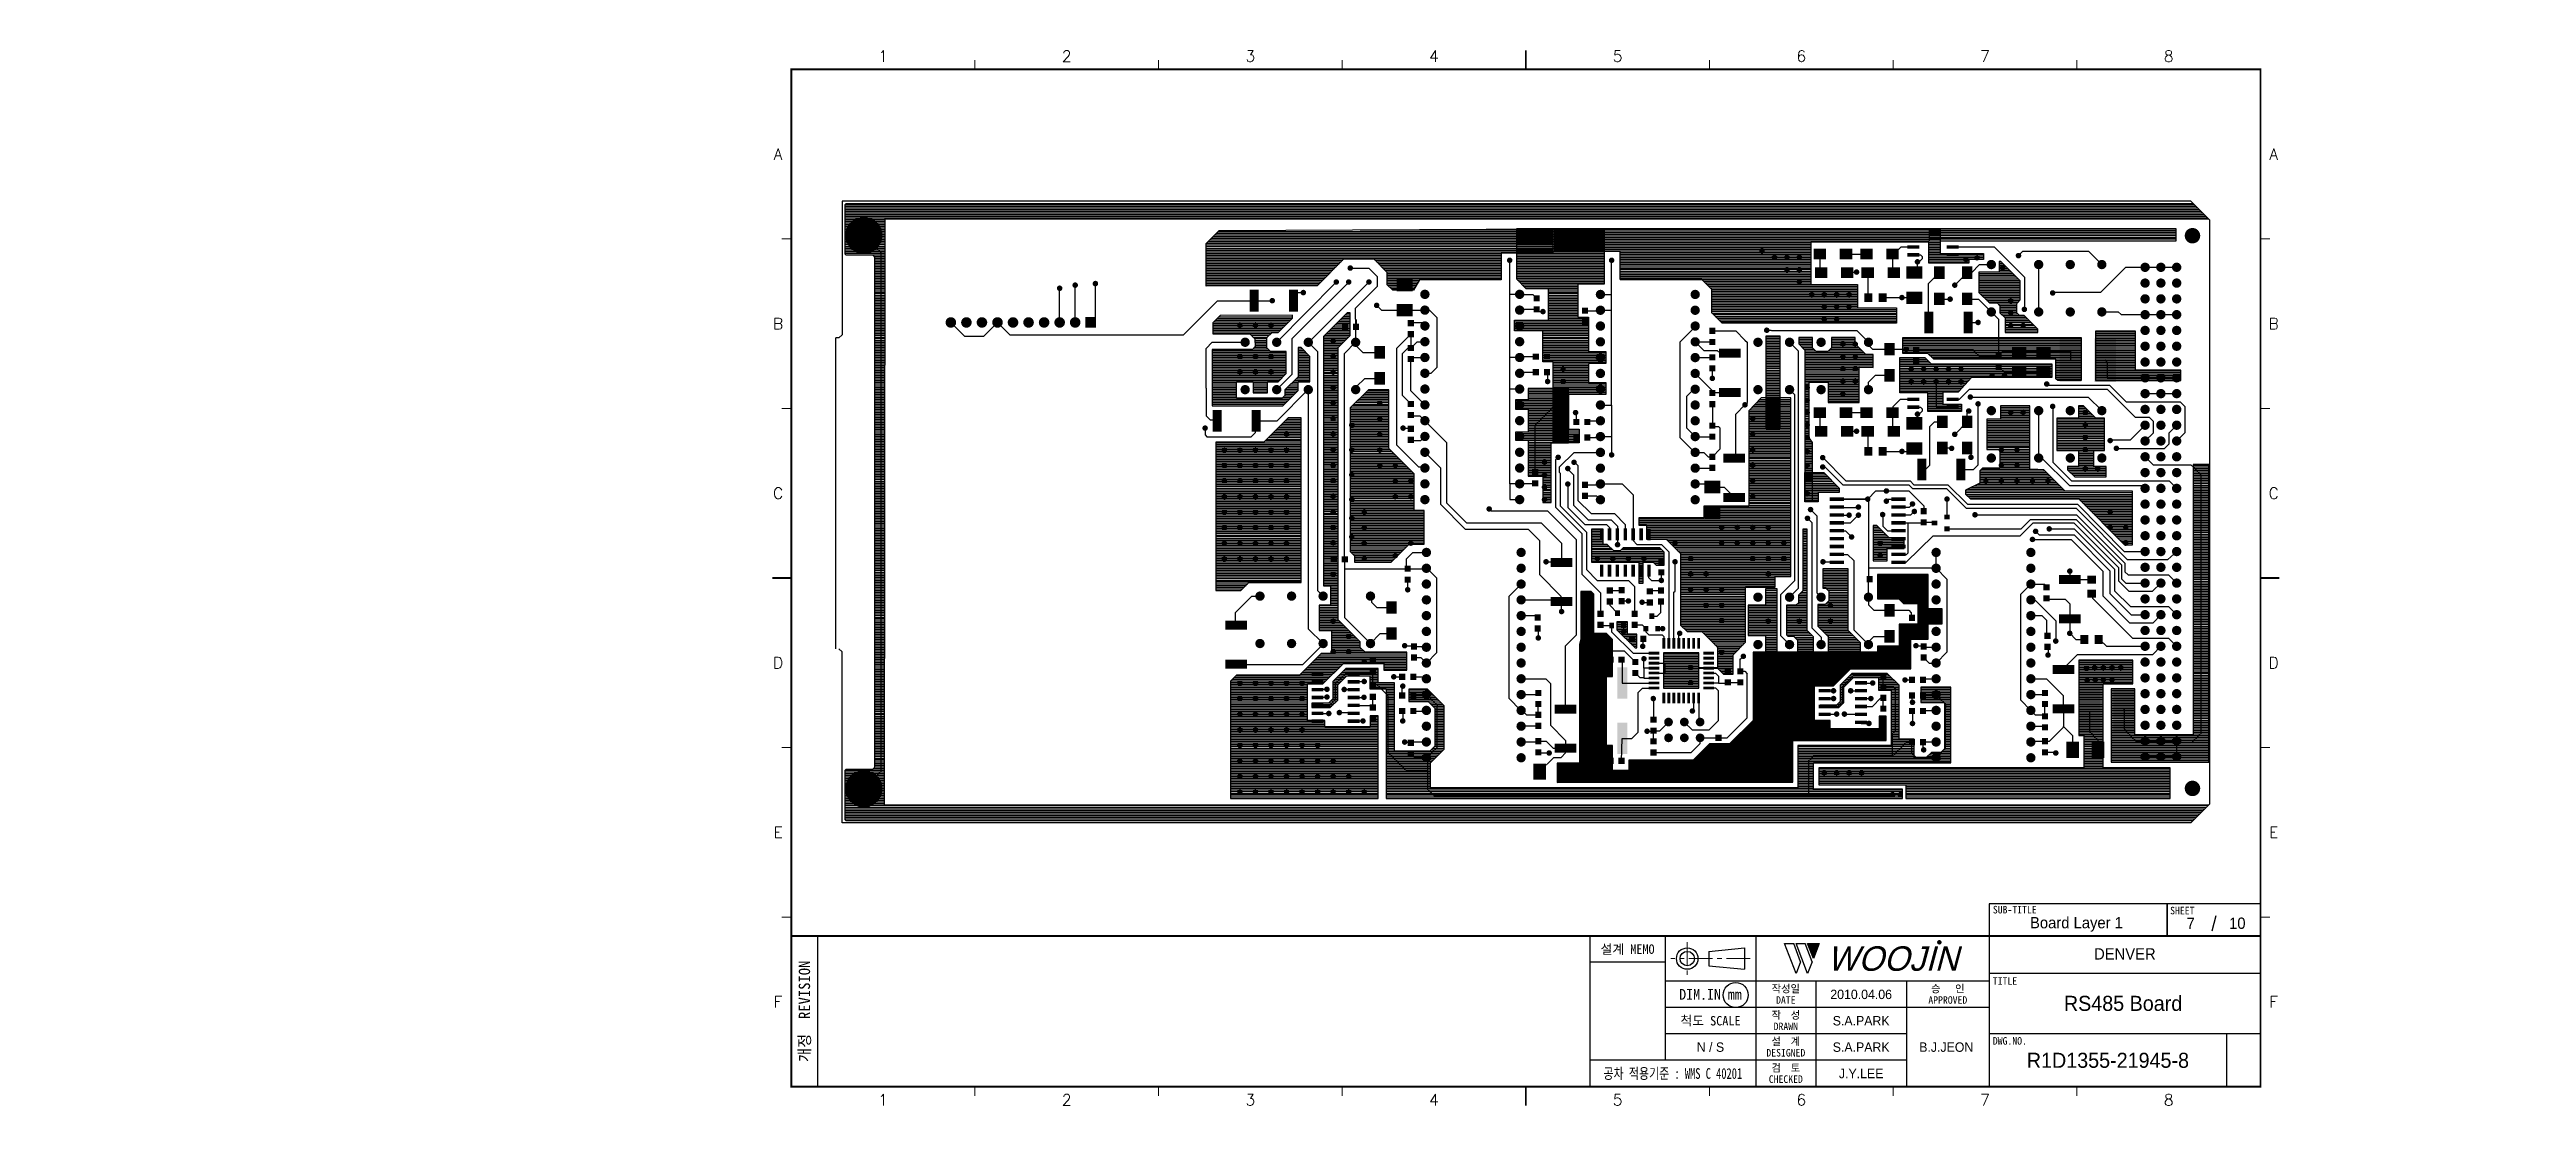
# Model space of a CAD drawing. Extents: x 295 to 953, y 10 to 290.
import ezdxf
from ezdxf.enums import TextEntityAlignment as Align

# ---------------------------------------------------------------- set-up
doc = ezdxf.new("R2010")
doc.units = 0
doc.header["$LTSCALE"] = 5
doc.header["$MEASUREMENT"] = 0
doc.linetypes.add('CENTER', pattern=[2, 1.25, -0.25, 0.25, -0.25])
doc.layers.get('0').update_dxf_attribs({"linetype": 'CONTINUOUS', "lineweight": 25})
for name, color, linetype, lineweight in [('2', 2, 'CENTER', 13), ('4', 4, 'CONTINUOUS', 18), ('6', 6, 'CONTINUOUS', 13)]:
    doc.layers.add(name, color=color, linetype=linetype, lineweight=lineweight)
for name, color, linetype in [('COMP_GB', 1, 'CONTINUOUS'), ('SHEET', 3, 'CONTINUOUS'), ('문자', 4, 'CONTINUOUS'), ('테두리', 3, 'CONTINUOUS')]:
    doc.layers.add(name, color=color, linetype=linetype)
doc.styles.add('MARK', font='ARLRDBD.TTF')
doc.styles.get("Standard").update_dxf_attribs({"font": 'simplex.shx'})
doc.styles.add('굴림', font='')
doc.styles.add('굴림체', font='')
doc.styles.get('굴림').set_extended_font_data('Gulim')
doc.styles.get('굴림체').set_extended_font_data('GulimChe')

msp = doc.modelspace()

# ---------------------------------------------------------------- texts
at = {"color": 4, "style": '굴림'}
for s, p in [('2010.04.06', (775.98, 39.5)), ('S.A.PARK', (775.98, 32.5)), ('S.A.PARK', (775.98, 25.5)), ('B.J.JEON', (798.57, 25.5)), ('J.Y.LEE', (775.98, 18.5))]:
    msp.add_text(s, height=2.5, dxfattribs=at).set_placement(p, align=Align.MIDDLE_CENTER)
at = {"layer": '4', "style": '굴림'}
for s, p in [('Board Layer 1', (833.13, 58.53)), ('7', (863.44, 58.33)), ('10', (875.83, 58.38)), ('DENVER', (845.98, 50.24))]:
    msp.add_text(s, height=3, dxfattribs=at).set_placement(p, align=Align.MIDDLE_CENTER)
at = {"layer": '6', "char_height": 3.5278, "width": 39.2183, "attachment_point": 4}
for insert in [(295.11, 181.28), (295.11, 173.63)]:
    msp.add_mtext('{\\f굴림|b0|i0|c129;\\C7;', dxfattribs=dict(at, insert=insert))
at = {"layer": '6', "color": 4, "char_height": 3, "attachment_point": 4, "style": '굴림체'}
for insert, width in [((905.28, 137.42), 36.962), ((952.58, 106.26), 52.2944), ((952.58, 102.14), 52.2944), ((573.67, 73.54), 36.962)]:
    msp.add_mtext('{\\f굴림|b0|i0|c129;\\C7;', dxfattribs=dict(at, insert=insert, width=width))
at = {"layer": '문자', "style": '굴림'}
for s, height, p in [('RS485 Board', 4, (845.5, 37.11)), ('N / S', 2.5, (735.98, 25.5)), ('R1D1355-21945-8', 4, (841.48, 22))]:
    msp.add_text(s, height=height, dxfattribs=at).set_placement(p, align=Align.MIDDLE_CENTER)

# ---------------------------------------------------------------- blocks, each defined once
blk = doc.blocks.new('B')
at = {"layer": '문자'}
blk.add_hatch(color=256, dxfattribs=at).paths.add_polyline_path([(13.79, 10), (15.31, 6), (16.84, 10)])
at = {"color": 4, "const_width": 0.6}
blk.add_lwpolyline([(48.46, 10.32, 1), (49.06, 10.32, 1)], format="xyb", close=True, dxfattribs=at)
at = {"layer": '문자'}
for p, q in [((10.73, 2), (7.68, 10)), ((7.68, 10), (10.09, 10)), ((11.94, 5.16), (10.09, 10)), ((10.73, 10), (13.15, 10)), ((13.79, 2), (10.73, 10)), ((14.99, 5.16), (13.15, 10)), ((13.79, 10), (16.84, 10)), ((15.31, 6), (13.79, 10)), ((16.84, 10), (15.31, 6)), ((11.94, 5.16), (10.73, 2)), ((14.99, 5.16), (13.79, 2))]:
    blk.add_line(p, q, dxfattribs=at)
at = {"layer": '문자', "style": 'MARK', "oblique": 15}
blk.add_text('WOOJIN', height=6.5, dxfattribs=at).set_placement((36.4, 6), align=Align.MIDDLE_CENTER)
blk = doc.blocks.new('C')
blk.add_line((15, 285), (15, 285))
at = {"layer": '2'}
for p, q in [((252.83, 53.35), (252.83, 44.65)), ((269.53, 49), (248.48, 49))]:
    blk.add_line(p, q, dxfattribs=at)
at = {"layer": 'SHEET'}
for p, q in [((393.14, 60.3), (392.07, 56.28)), ((22, 55), (22, 15)), ((227, 55), (227, 15)), ((247, 55), (247, 22)), ((271, 55), (271, 15)), ((271, 55), (271, 15)), ((333, 55), (333, 15)), ((247, 48), (227, 48)), ((333, 43), (247, 43)), ((287, 43), (287, 15)), ((311, 43), (311, 15)), ((405, 45), (333, 45)), ((333, 36), (247, 36)), ((311, 29), (247, 29)), ((405, 29), (333, 29)), ((396, 29), (396, 15)), ((311, 22), (227, 22))]:
    blk.add_line(p, q, dxfattribs=at)
at = {"layer": 'SHEET', "color": 4}
for p, q in [((258.53, 50.9), (268.03, 51.85)), ((258.53, 50.9), (258.53, 47.1)), ((258.53, 47.1), (268.03, 46.15)), ((268.03, 51.85), (268.03, 46.15))]:
    blk.add_line(p, q, dxfattribs=at)
at = {"layer": 'SHEET'}
for points in [[(333, 55), (380.19, 55), (380.19, 63.49), (333, 63.49)], [(380.19, 55), (405, 55), (405, 63.49), (380.19, 63.49)]]:
    blk.add_lwpolyline(points, close=True, dxfattribs=at)
at = {"layer": 'SHEET', "color": 4}
for radius in [2.85, 1.9]:
    blk.add_circle((252.83, 49), radius, dxfattribs=at)
at = {"layer": 'SHEET'}
blk.add_circle((265.7, 39.32), 3.32, dxfattribs=at)
at = {"layer": '테두리'}
blk.add_line((405, 285), (405, 15), dxfattribs=at)
for points, const_width in [([(210, 290), (210, 285)], 0.5), ([(15, 285), (15, 15), (405, 15), (405, 285), (15, 285)], 0.5), ([(63.75, 287.5), (63.75, 285)], 0.3), ([(112.5, 287.5), (112.5, 285)], 0.3), ([(161.25, 287.5), (161.25, 285)], 0.3), ([(258.75, 287.5), (258.75, 285)], 0.3), ([(307.5, 287.5), (307.5, 285)], 0.3), ([(356.25, 287.5), (356.25, 285)], 0.3), ([(12.5, 240), (15, 240)], 0.3), ([(407.5, 240), (405, 240)], 0.3), ([(12.5, 195), (15, 195)], 0.3), ([(407.5, 195), (405, 195)], 0.3), ([(10, 150), (15, 150)], 0.5), ([(410, 150), (405, 150)], 0.5), ([(12.5, 105), (15, 105)], 0.3), ([(407.5, 105), (405, 105)], 0.3), ([(12.5, 60), (15, 60)], 0.3), ([(407.5, 60), (405, 60)], 0.3), ([(15, 55), (405, 55)], 0.5), ([(63.75, 12.5), (63.75, 15)], 0.3), ([(112.5, 12.5), (112.5, 15)], 0.3), ([(161.25, 12.5), (161.25, 15)], 0.3), ([(210, 10), (210, 15)], 0.5), ([(258.75, 12.5), (258.75, 15)], 0.3), ([(307.5, 12.5), (307.5, 15)], 0.3), ([(356.25, 12.5), (356.25, 15)], 0.3)]:
    blk.add_lwpolyline(points, dxfattribs=dict(at, const_width=const_width))
blk.add_blockref('B', (271, 43))
at = {"layer": '문자'}
for s, p in [('1', (39.38, 288.5)), ('2', (88.12, 288.5)), ('3', (136.88, 288.5)), ('4', (185.62, 288.5)), ('5', (234.38, 288.5)), ('6', (283.12, 288.5)), ('7', (331.88, 288.5)), ('8', (380.62, 288.5)), ('A', (11.5, 262.5)), ('A', (408.5, 262.5)), ('B', (11.5, 217.5)), ('B', (408.5, 217.5)), ('C', (11.5, 172.5)), ('C', (408.5, 172.5)), ('D', (11.5, 127.5)), ('D', (408.5, 127.5)), ('E', (11.5, 82.5)), ('E', (408.5, 82.5)), ('F', (11.5, 37.5)), ('F', (408.5, 37.5)), ('1', (39.38, 11.5)), ('2', (88.12, 11.5)), ('3', (136.88, 11.5)), ('4', (185.62, 11.5)), ('5', (234.38, 11.5)), ('6', (283.12, 11.5)), ('7', (331.88, 11.5)), ('8', (380.62, 11.5))]:
    blk.add_text(s, height=3, dxfattribs=at).set_placement(p, align=Align.MIDDLE)
at = {"layer": '문자', "style": '굴림체'}
for s, height, p in [('SUB-TITLE', 2, (339.77, 61.98)), ('SHEET', 2, (384.24, 61.74)), ('설계 MEMO', 2.5, (237, 51.5)), ('DIM.IN mm', 2.85, (259, 39.5)), ('작성일', 2, (279, 41)), ('승   인', 2, (322, 41)), ('척도 SCALE', 2.5, (259, 32.5)), ('작  성', 2, (279, 34)), ('DATE', 2, (279, 38)), ('APPROVED', 2, (322, 38)), ('설  계', 2, (279, 27)), ('DRAWN', 2, (279, 31)), ('DESIGNED', 2, (279, 24)), ('검  토', 2, (279, 20)), ('CHECKED', 2, (279, 17))]:
    blk.add_text(s, height=height, dxfattribs=at).set_placement(p, align=Align.MIDDLE_CENTER)
blk.add_text('개정  REVISION', height=3, rotation=90, dxfattribs=at).set_placement((18.5, 35), align=Align.MIDDLE_CENTER)
for s, p in [('TITLE', (333.95, 42.05)), ('DWG.NO.', (333.95, 26.15))]:
    blk.add_text(s, height=2, dxfattribs=at).set_placement(p)
at = {"layer": '문자', "style": '굴림체', "width": 0.75}
blk.add_text('공차 적용기준 : WMS C 40201', height=2.85, dxfattribs=at).set_placement((249, 18.5), align=Align.MIDDLE_CENTER)

# ---------------------------------------------------------------- linework, layer by layer
msp.add_line((491.98, 15), (491.98, 15))
msp.add_line((491.98, 15), (491.98, 15))
for points, const_width in [([(508.78, 240.93, 1), (513.73, 240.93, 1)], 4.95), ([(749.31, 236.8, 1), (750.04, 236.8, 1)], 0.733), ([(862.9, 240.84, 1), (864.95, 240.84, 1)], 2.05), ([(640, 232.26, 1), (640.73, 232.26, 1)], 0.733), ([(682.32, 234.32, 1), (683.05, 234.32, 1)], 0.733), ([(709.38, 234.32, 1), (710.11, 234.32, 1)], 0.733), ([(752.61, 235.15, 1), (753.34, 235.15, 1)], 0.733), ([(755.91, 235.15, 1), (756.64, 235.15, 1)], 0.733), ([(755.91, 231.85, 1), (756.64, 231.85, 1)], 0.733), ([(759.21, 235.15, 1), (759.94, 235.15, 1)], 0.733), ([(759.21, 231.85, 1), (759.94, 231.85, 1)], 0.733), ([(774.39, 231.19, 1), (775.12, 231.19, 1)], 0.733), ([(790.56, 233.91, 1), (791.29, 233.91, 1)], 0.733), ([(803.43, 234.49, 1), (804.16, 234.49, 1)], 0.733), ([(806.4, 234.99, 1), (807.13, 234.99, 1)], 0.733), ([(809.91, 233.19, 1), (811.15, 233.19, 1)], 1.24), ([(813.17, 232.34, 1), (813.9, 232.34, 1)], 0.733), ([(817.37, 235.56, 1), (818.11, 235.56, 1)], 0.733), ([(822.48, 233.19, 1), (823.72, 233.19, 1)], 1.24), ([(830.87, 233.19, 1), (832.1, 233.19, 1)], 1.24), ([(839.25, 233.19, 1), (840.48, 233.19, 1)], 1.24), ([(850.73, 232.46, 1), (851.97, 232.46, 1)], 1.24), ([(854.92, 232.46, 1), (856.16, 232.46, 1)], 1.24), ([(859.11, 232.46, 1), (860.35, 232.46, 1)], 1.24), ([(562.86, 226.9, 1), (563.59, 226.9, 1)], 0.733), ([(566.99, 227.72, 1), (567.72, 227.72, 1)], 0.733), ([(572.35, 228.14, 1), (573.08, 228.14, 1)], 0.733), ([(619.29, 223.6, 1), (620.02, 223.6, 1)], 0.733), ([(627.54, 225.75, 1), (628.27, 225.75, 1)], 0.733), ([(636.29, 228.55, 1), (637.02, 228.55, 1)], 0.733), ([(639.59, 228.55, 1), (640.32, 228.55, 1)], 0.733), ([(644.95, 228.55, 1), (645.68, 228.55, 1)], 0.733), ([(659.56, 225.28, 1), (660.8, 225.28, 1)], 1.24), ([(684.71, 225.28, 1), (685.95, 225.28, 1)], 1.24), ([(706.16, 225.25, 1), (707.4, 225.25, 1)], 1.24), ([(731.31, 225.25, 1), (732.54, 225.25, 1)], 1.24), ([(759.21, 228.55, 1), (759.94, 228.55, 1)], 0.733), ([(762.51, 225.25, 1), (763.24, 225.25, 1)], 0.733), ([(765.81, 225.25, 1), (766.54, 225.25, 1)], 0.733), ([(769.11, 225.25, 1), (769.84, 225.25, 1)], 0.733), ([(772.41, 225.25, 1), (773.14, 225.25, 1)], 0.733), ([(786.44, 224.43, 1), (787.17, 224.43, 1)], 0.733), ([(799.22, 224.01, 1), (799.96, 224.01, 1)], 0.733), ([(800.46, 227.72, 1), (801.19, 227.72, 1)], 0.733), ([(815.31, 223.6, 1), (816.04, 223.6, 1)], 0.733), ([(826.45, 225.66, 1), (827.18, 225.66, 1)], 0.733), ([(850.73, 228.27, 1), (851.97, 228.27, 1)], 1.24), ([(850.73, 224.08, 1), (851.97, 224.08, 1)], 1.24), ([(854.92, 228.27, 1), (856.16, 228.27, 1)], 1.24), ([(854.92, 224.08, 1), (856.16, 224.08, 1)], 1.24), ([(859.11, 228.27, 1), (860.35, 228.27, 1)], 1.24), ([(859.11, 224.08, 1), (860.35, 224.08, 1)], 1.24), ([(533.65, 217.82, 1), (535.05, 217.82, 1)], 1.4), ([(537.78, 217.82, 1), (539.18, 217.82, 1)], 1.4), ([(541.9, 217.82, 1), (543.3, 217.82, 1)], 1.4), ([(546.03, 217.82, 1), (547.43, 217.82, 1)], 1.4), ([(550.15, 217.82, 1), (551.55, 217.82, 1)], 1.4), ([(554.28, 217.82, 1), (555.68, 217.82, 1)], 1.4), ([(558.4, 217.82, 1), (559.8, 217.82, 1)], 1.4), ([(562.53, 217.82, 1), (563.93, 217.82, 1)], 1.4), ([(566.65, 217.82, 1), (568.05, 217.82, 1)], 1.4), ([(610.71, 217, 1), (611.44, 217, 1)], 0.733), ([(614.84, 217, 1), (615.57, 217, 1)], 0.733), ([(618.96, 217, 1), (619.69, 217, 1)], 0.733), ([(647.01, 222.36, 1), (647.74, 222.36, 1)], 0.733), ([(659.56, 221.09, 1), (660.8, 221.09, 1)], 1.24), ([(659.56, 216.9, 1), (660.8, 216.9, 1)], 1.24), ([(684.71, 221.09, 1), (685.95, 221.09, 1)], 1.24), ([(684.71, 216.9, 1), (685.95, 216.9, 1)], 1.24), ([(691.15, 220.71, 1), (691.88, 220.71, 1)], 0.733), ([(706.16, 221.06, 1), (707.4, 221.06, 1)], 1.24), ([(706.16, 216.87, 1), (707.4, 216.87, 1)], 1.24), ([(731.31, 221.06, 1), (732.54, 221.06, 1)], 1.24), ([(731.31, 216.87, 1), (732.54, 216.87, 1)], 1.24), ([(765.81, 221.95, 1), (766.54, 221.95, 1)], 0.733), ([(765.81, 218.65, 1), (766.54, 218.65, 1)], 0.733), ([(769.11, 221.95, 1), (769.84, 221.95, 1)], 0.733), ([(769.11, 218.65, 1), (769.84, 218.65, 1)], 0.733), ([(772.41, 221.95, 1), (773.14, 221.95, 1)], 0.733), ([(806.65, 217.82, 1), (807.38, 217.82, 1)], 0.733), ([(809.91, 220.61, 1), (811.15, 220.61, 1)], 1.24), ([(815.31, 220.3, 1), (816.04, 220.3, 1)], 0.733), ([(815.31, 217, 1), (816.04, 217, 1)], 0.733), ([(818.61, 217, 1), (819.34, 217, 1)], 0.733), ([(818.94, 221.29, 1), (819.67, 221.29, 1)], 0.733), ([(822.48, 220.61, 1), (823.72, 220.61, 1)], 1.24), ([(830.87, 220.61, 1), (832.1, 220.61, 1)], 1.24), ([(839.25, 220.61, 1), (840.48, 220.61, 1)], 1.24), ([(850.73, 219.89, 1), (851.97, 219.89, 1)], 1.24), ([(854.92, 219.89, 1), (856.16, 219.89, 1)], 1.24), ([(859.11, 219.89, 1), (860.35, 219.89, 1)], 1.24), ([(611.85, 212.56, 1), (613.08, 212.56, 1)], 1.24), ([(620.23, 212.56, 1), (621.46, 212.56, 1)], 1.24), ([(628.61, 212.56, 1), (629.85, 212.56, 1)], 1.24), ([(635.46, 212.88, 1), (636.19, 212.88, 1)], 0.733), ([(641.18, 212.56, 1), (642.42, 212.56, 1)], 1.24), ([(659.56, 212.71, 1), (660.8, 212.71, 1)], 1.24), ([(684.71, 212.71, 1), (685.95, 212.71, 1)], 1.24), ([(706.16, 212.68, 1), (707.4, 212.68, 1)], 1.24), ([(731.31, 212.68, 1), (732.54, 212.68, 1)], 1.24), ([(747.97, 212.56, 1), (749.21, 212.56, 1)], 1.24), ([(750.55, 215.76, 1), (751.28, 215.76, 1)], 0.733), ([(756.35, 212.56, 1), (757.59, 212.56, 1)], 1.24), ([(764.73, 212.56, 1), (765.97, 212.56, 1)], 1.24), ([(770.76, 212.05, 1), (771.49, 212.05, 1)], 0.733), ([(774.06, 212.05, 1), (774.79, 212.05, 1)], 0.733), ([(777.31, 212.56, 1), (778.54, 212.56, 1)], 1.24), ([(787.59, 210.73, 1), (788.32, 210.73, 1)], 0.733), ([(850.73, 215.7, 1), (851.97, 215.7, 1)], 1.24), ([(850.73, 211.51, 1), (851.97, 211.51, 1)], 1.24), ([(854.92, 215.7, 1), (856.16, 215.7, 1)], 1.24), ([(854.92, 211.51, 1), (856.16, 211.51, 1)], 1.24), ([(859.11, 215.7, 1), (860.35, 215.7, 1)], 1.24), ([(859.11, 211.51, 1), (860.35, 211.51, 1)], 1.24), ([(610.71, 208.75, 1), (611.44, 208.75, 1)], 0.733), ([(610.71, 204.62, 1), (611.44, 204.62, 1)], 0.733), ([(614.84, 208.75, 1), (615.57, 208.75, 1)], 0.733), ([(614.84, 204.62, 1), (615.57, 204.62, 1)], 0.733), ([(618.96, 208.75, 1), (619.69, 208.75, 1)], 0.733), ([(618.96, 204.62, 1), (619.69, 204.62, 1)], 0.733), ([(635.46, 208.75, 1), (636.19, 208.75, 1)], 0.733), ([(635.46, 204.62, 1), (636.19, 204.62, 1)], 0.733), ([(659.56, 208.52, 1), (660.8, 208.52, 1)], 1.24), ([(659.56, 204.33, 1), (660.8, 204.33, 1)], 1.24), ([(684.71, 208.52, 1), (685.95, 208.52, 1)], 1.24), ([(684.71, 204.33, 1), (685.95, 204.33, 1)], 1.24), ([(696.51, 205.45, 1), (697.24, 205.45, 1)], 0.733), ([(706.16, 208.49, 1), (707.4, 208.49, 1)], 1.24), ([(706.16, 204.29, 1), (707.4, 204.29, 1)], 1.24), ([(731.31, 208.49, 1), (732.54, 208.49, 1)], 1.24), ([(731.31, 204.29, 1), (732.54, 204.29, 1)], 1.24), ([(770.76, 208.75, 1), (771.49, 208.75, 1)], 0.733), ([(770.76, 205.45, 1), (771.49, 205.45, 1)], 0.733), ([(774.06, 208.75, 1), (774.79, 208.75, 1)], 0.733), ([(774.06, 205.45, 1), (774.79, 205.45, 1)], 0.733), ([(788.91, 205.45, 1), (789.64, 205.45, 1)], 0.733), ([(792.21, 205.45, 1), (792.94, 205.45, 1)], 0.733), ([(795.51, 205.45, 1), (796.24, 205.45, 1)], 0.733), ([(798.81, 205.45, 1), (799.54, 205.45, 1)], 0.733), ([(802.11, 205.45, 1), (802.84, 205.45, 1)], 0.733), ([(810.36, 203.8, 1), (811.09, 203.8, 1)], 0.733), ([(813.66, 203.8, 1), (814.39, 203.8, 1)], 0.733), ([(850.73, 207.31, 1), (851.97, 207.31, 1)], 1.24), ([(850.73, 203.12, 1), (851.97, 203.12, 1)], 1.24), ([(854.92, 207.31, 1), (856.16, 207.31, 1)], 1.24), ([(854.92, 203.12, 1), (856.16, 203.12, 1)], 1.24), ([(859.11, 207.31, 1), (860.35, 207.31, 1)], 1.24), ([(859.11, 203.12, 1), (860.35, 203.12, 1)], 1.24), ([(611.85, 199.99, 1), (613.08, 199.99, 1)], 1.24), ([(620.23, 199.99, 1), (621.46, 199.99, 1)], 1.24), ([(628.61, 199.99, 1), (629.85, 199.99, 1)], 1.24), ([(635.46, 200.5, 1), (636.19, 200.5, 1)], 0.733), ([(641.18, 199.99, 1), (642.42, 199.99, 1)], 1.24), ([(659.56, 200.14, 1), (660.8, 200.14, 1)], 1.24), ([(684.71, 200.14, 1), (685.95, 200.14, 1)], 1.24), ([(692.39, 202.15, 1), (693.12, 202.15, 1)], 0.733), ([(696.51, 202.15, 1), (697.24, 202.15, 1)], 0.733), ([(696.51, 198.85, 1), (697.24, 198.85, 1)], 0.733), ([(706.16, 200.1, 1), (707.4, 200.1, 1)], 1.24), ([(731.31, 200.1, 1), (732.54, 200.1, 1)], 1.24), ([(736.11, 202.97, 1), (736.84, 202.97, 1)], 0.733), ([(747.97, 199.99, 1), (749.21, 199.99, 1)], 1.24), ([(756.35, 199.99, 1), (757.59, 199.99, 1)], 1.24), ([(761.27, 200.5, 1), (762.01, 200.5, 1)], 0.733), ([(761.27, 197.2, 1), (762.01, 197.2, 1)], 0.733), ([(764.73, 199.99, 1), (765.97, 199.99, 1)], 1.24), ([(770.76, 202.15, 1), (771.49, 202.15, 1)], 0.733), ([(770.76, 198.85, 1), (771.49, 198.85, 1)], 0.733), ([(774.06, 202.15, 1), (774.79, 202.15, 1)], 0.733), ([(777.31, 199.99, 1), (778.54, 199.99, 1)], 1.24), ([(788.91, 202.15, 1), (789.64, 202.15, 1)], 0.733), ([(792.21, 202.15, 1), (792.94, 202.15, 1)], 0.733), ([(795.51, 202.15, 1), (796.24, 202.15, 1)], 0.733), ([(798.81, 202.15, 1), (799.54, 202.15, 1)], 0.733), ([(802.11, 202.15, 1), (802.84, 202.15, 1)], 0.733), ([(804.59, 198.03, 1), (805.32, 198.03, 1)], 0.733), ([(824.88, 201.49, 1), (825.61, 201.49, 1)], 0.733), ([(850.73, 198.93, 1), (851.97, 198.93, 1)], 1.24), ([(854.92, 198.93, 1), (856.16, 198.93, 1)], 1.24), ([(859.11, 198.93, 1), (860.35, 198.93, 1)], 1.24), ([(635.46, 196.38, 1), (636.19, 196.38, 1)], 0.733), ([(635.46, 192.25, 1), (636.19, 192.25, 1)], 0.733), ([(640.41, 190.6, 1), (641.14, 190.6, 1)], 0.733), ([(647.84, 196.38, 1), (648.57, 196.38, 1)], 0.733), ([(647.84, 192.25, 1), (648.57, 192.25, 1)], 0.733), ([(659.56, 195.95, 1), (660.8, 195.95, 1)], 1.24), ([(659.56, 191.75, 1), (660.8, 191.75, 1)], 1.24), ([(684.71, 195.95, 1), (685.95, 195.95, 1)], 1.24), ([(684.71, 191.75, 1), (685.95, 191.75, 1)], 1.24), ([(699.81, 193.9, 1), (700.54, 193.9, 1)], 0.733), ([(706.16, 195.91, 1), (707.4, 195.91, 1)], 1.24), ([(706.16, 191.72, 1), (707.4, 191.72, 1)], 1.24), ([(731.31, 195.91, 1), (732.54, 195.91, 1)], 1.24), ([(731.31, 191.72, 1), (732.54, 191.72, 1)], 1.24), ([(744.77, 195.96, 1), (745.51, 195.96, 1)], 0.733), ([(746.84, 192.25, 1), (747.57, 192.25, 1)], 0.733), ([(761.27, 193.9, 1), (762.01, 193.9, 1)], 0.733), ([(761.27, 190.6, 1), (762.01, 190.6, 1)], 0.733), ([(790.56, 193.49, 1), (791.29, 193.49, 1)], 0.733), ([(804.17, 194.31, 1), (804.91, 194.31, 1)], 0.733), ([(806.65, 196.21, 1), (807.38, 196.21, 1)], 0.733), ([(809.91, 194.41, 1), (811.15, 194.41, 1)], 1.24), ([(815.31, 193.9, 1), (816.04, 193.9, 1)], 0.733), ([(818.61, 193.9, 1), (819.34, 193.9, 1)], 0.733), ([(822.48, 194.41, 1), (823.72, 194.41, 1)], 1.24), ([(826.45, 195.55, 1), (827.18, 195.55, 1)], 0.733), ([(830.87, 194.41, 1), (832.1, 194.41, 1)], 1.24), ([(835.11, 193.9, 1), (835.84, 193.9, 1)], 0.733), ([(835.11, 190.6, 1), (835.84, 190.6, 1)], 0.733), ([(839.25, 194.41, 1), (840.48, 194.41, 1)], 1.24), ([(850.73, 194.74, 1), (851.97, 194.74, 1)], 1.24), ([(850.73, 190.55, 1), (851.97, 190.55, 1)], 1.24), ([(854.92, 194.74, 1), (856.16, 194.74, 1)], 1.24), ([(854.92, 190.55, 1), (856.16, 190.55, 1)], 1.24), ([(859.11, 194.74, 1), (860.35, 194.74, 1)], 1.24), ([(859.11, 190.55, 1), (860.35, 190.55, 1)], 1.24), ([(601.47, 189.78, 1), (602.2, 189.78, 1)], 0.733), ([(606.59, 184, 1), (607.32, 184, 1)], 0.733), ([(610.71, 184, 1), (611.44, 184, 1)], 0.733), ([(614.84, 184, 1), (615.57, 184, 1)], 0.733), ([(618.96, 184, 1), (619.69, 184, 1)], 0.733), ([(623.09, 188.12, 1), (623.82, 188.12, 1)], 0.733), ([(623.09, 184, 1), (623.82, 184, 1)], 0.733), ([(635.46, 188.12, 1), (636.19, 188.12, 1)], 0.733), ([(635.46, 184, 1), (636.19, 184, 1)], 0.733), ([(640.41, 184, 1), (641.14, 184, 1)], 0.733), ([(647.84, 188.12, 1), (648.57, 188.12, 1)], 0.733), ([(647.84, 184, 1), (648.57, 184, 1)], 0.733), ([(654.02, 189.78, 1), (654.76, 189.78, 1)], 0.733), ([(659.56, 187.56, 1), (660.8, 187.56, 1)], 1.24), ([(659.56, 183.37, 1), (660.8, 183.37, 1)], 1.24), ([(684.71, 187.56, 1), (685.95, 187.56, 1)], 1.24), ([(684.71, 183.37, 1), (685.95, 183.37, 1)], 1.24), ([(706.16, 187.53, 1), (707.4, 187.53, 1)], 1.24), ([(706.16, 183.34, 1), (707.4, 183.34, 1)], 1.24), ([(731.31, 187.53, 1), (732.54, 187.53, 1)], 1.24), ([(731.31, 183.34, 1), (732.54, 183.34, 1)], 1.24), ([(746.84, 188.12, 1), (747.57, 188.12, 1)], 0.733), ([(746.84, 184, 1), (747.57, 184, 1)], 0.733), ([(761.27, 187.3, 1), (762.01, 187.3, 1)], 0.733), ([(761.27, 183.59, 1), (762.01, 183.59, 1)], 0.733), ([(774.39, 188.95, 1), (775.12, 188.95, 1)], 0.733), ([(786.44, 183.59, 1), (787.17, 183.59, 1)], 0.733), ([(799.64, 184.41, 1), (800.37, 184.41, 1)], 0.733), ([(800.46, 188.12, 1), (801.19, 188.12, 1)], 0.733), ([(812.84, 184, 1), (813.57, 184, 1)], 0.733), ([(816.96, 184, 1), (817.69, 184, 1)], 0.733), ([(835.11, 187.3, 1), (835.84, 187.3, 1)], 0.733), ([(835.11, 184, 1), (835.84, 184, 1)], 0.733), ([(841.71, 186.47, 1), (842.44, 186.47, 1)], 0.733), ([(843.36, 184.41, 1), (844.09, 184.41, 1)], 0.733), ([(850.73, 186.36, 1), (851.97, 186.36, 1)], 1.24), ([(854.92, 186.36, 1), (856.16, 186.36, 1)], 1.24), ([(859.11, 186.36, 1), (860.35, 186.36, 1)], 1.24), ([(606.59, 179.88, 1), (607.32, 179.88, 1)], 0.733), ([(610.71, 179.88, 1), (611.44, 179.88, 1)], 0.733), ([(614.84, 179.88, 1), (615.57, 179.88, 1)], 0.733), ([(618.96, 179.88, 1), (619.69, 179.88, 1)], 0.733), ([(623.09, 179.88, 1), (623.82, 179.88, 1)], 0.733), ([(635.46, 179.88, 1), (636.19, 179.88, 1)], 0.733), ([(640.41, 177.4, 1), (641.14, 177.4, 1)], 0.733), ([(647.84, 179.88, 1), (648.57, 179.88, 1)], 0.733), ([(651.96, 179.88, 1), (652.69, 179.88, 1)], 0.733), ([(659.56, 179.18, 1), (660.8, 179.18, 1)], 1.24), ([(684.71, 179.18, 1), (685.95, 179.18, 1)], 1.24), ([(691.56, 180.7, 1), (692.29, 180.7, 1)], 0.733), ([(691.56, 177.4, 1), (692.29, 177.4, 1)], 0.733), ([(695.19, 182.02, 1), (695.92, 182.02, 1)], 0.733), ([(697.75, 179.05, 1), (698.48, 179.05, 1)], 0.733), ([(699.4, 180.7, 1), (700.13, 180.7, 1)], 0.733), ([(706.16, 179.15, 1), (707.4, 179.15, 1)], 1.24), ([(709.38, 182.68, 1), (710.11, 182.68, 1)], 0.733), ([(731.31, 179.15, 1), (732.54, 179.15, 1)], 1.24), ([(746.84, 179.88, 1), (747.57, 179.88, 1)], 0.733), ([(761.27, 179.88, 1), (762.01, 179.88, 1)], 0.733), ([(765.4, 181.94, 1), (766.13, 181.94, 1)], 0.733), ([(765.4, 179.46, 1), (766.13, 179.46, 1)], 0.733), ([(804.75, 182.02, 1), (805.48, 182.02, 1)], 0.733), ([(809.91, 181.84, 1), (811.15, 181.84, 1)], 1.24), ([(812.84, 179.88, 1), (813.57, 179.88, 1)], 0.733), ([(816.96, 179.88, 1), (817.69, 179.88, 1)], 0.733), ([(822.48, 181.84, 1), (823.72, 181.84, 1)], 1.24), ([(830.87, 181.84, 1), (832.1, 181.84, 1)], 1.24), ([(835.11, 179.05, 1), (835.84, 179.05, 1)], 0.733), ([(838.41, 179.05, 1), (839.14, 179.05, 1)], 0.733), ([(839.25, 181.84, 1), (840.48, 181.84, 1)], 1.24), ([(850.73, 182.17, 1), (851.97, 182.17, 1)], 1.24), ([(850.73, 177.98, 1), (851.97, 177.98, 1)], 1.24), ([(854.92, 182.17, 1), (856.16, 182.17, 1)], 1.24), ([(854.92, 177.98, 1), (856.16, 177.98, 1)], 1.24), ([(859.11, 182.17, 1), (860.35, 182.17, 1)], 1.24), ([(859.11, 177.98, 1), (860.35, 177.98, 1)], 1.24), ([(606.59, 175.75, 1), (607.32, 175.75, 1)], 0.733), ([(606.59, 171.62, 1), (607.32, 171.62, 1)], 0.733), ([(610.71, 175.75, 1), (611.44, 175.75, 1)], 0.733), ([(610.71, 171.62, 1), (611.44, 171.62, 1)], 0.733), ([(614.84, 175.75, 1), (615.57, 175.75, 1)], 0.733), ([(614.84, 171.62, 1), (615.57, 171.62, 1)], 0.733), ([(618.96, 175.75, 1), (619.69, 175.75, 1)], 0.733), ([(618.96, 171.62, 1), (619.69, 171.62, 1)], 0.733), ([(623.09, 175.75, 1), (623.82, 175.75, 1)], 0.733), ([(623.09, 171.62, 1), (623.82, 171.62, 1)], 0.733), ([(635.46, 175.75, 1), (636.19, 175.75, 1)], 0.733), ([(635.46, 171.62, 1), (636.19, 171.62, 1)], 0.733), ([(640.41, 170.8, 1), (641.14, 170.8, 1)], 0.733), ([(651.96, 175.75, 1), (652.69, 175.75, 1)], 0.733), ([(651.96, 171.62, 1), (652.69, 171.62, 1)], 0.733), ([(656.09, 175.75, 1), (656.82, 175.75, 1)], 0.733), ([(656.09, 171.62, 1), (656.82, 171.62, 1)], 0.733), ([(659.56, 174.99, 1), (660.8, 174.99, 1)], 1.24), ([(659.56, 170.8, 1), (660.8, 170.8, 1)], 1.24), ([(684.71, 174.99, 1), (685.95, 174.99, 1)], 1.24), ([(684.71, 170.8, 1), (685.95, 170.8, 1)], 1.24), ([(691.56, 174.1, 1), (692.29, 174.1, 1)], 0.733), ([(691.56, 170.8, 1), (692.29, 170.8, 1)], 0.733), ([(697.75, 174.93, 1), (698.48, 174.93, 1)], 0.733), ([(706.16, 174.96, 1), (707.4, 174.96, 1)], 1.24), ([(706.16, 170.77, 1), (707.4, 170.77, 1)], 1.24), ([(731.31, 174.96, 1), (732.54, 174.96, 1)], 1.24), ([(731.31, 170.77, 1), (732.54, 170.77, 1)], 1.24), ([(746.84, 175.75, 1), (747.57, 175.75, 1)], 0.733), ([(746.84, 171.62, 1), (747.57, 171.62, 1)], 0.733), ([(761.27, 176.16, 1), (762.01, 176.16, 1)], 0.733), ([(761.27, 172.45, 1), (762.01, 172.45, 1)], 0.733), ([(777.36, 170.93, 1), (778.09, 170.93, 1)], 0.733), ([(782.31, 173.11, 1), (783.04, 173.11, 1)], 0.733), ([(782.31, 170.39, 1), (783.04, 170.39, 1)], 0.733), ([(798.4, 170.95, 1), (799.13, 170.95, 1)], 0.733), ([(808.71, 175.75, 1), (809.44, 175.75, 1)], 0.733), ([(812.84, 175.75, 1), (813.57, 175.75, 1)], 0.733), ([(816.96, 175.75, 1), (817.69, 175.75, 1)], 0.733), ([(821.09, 175.75, 1), (821.82, 175.75, 1)], 0.733), ([(825.21, 175.75, 1), (825.94, 175.75, 1)], 0.733), ([(850.73, 173.79, 1), (851.97, 173.79, 1)], 1.24), ([(854.92, 173.79, 1), (856.16, 173.79, 1)], 1.24), ([(859.11, 173.79, 1), (860.35, 173.79, 1)], 1.24), ([(606.59, 167.5, 1), (607.32, 167.5, 1)], 0.733), ([(610.71, 167.5, 1), (611.44, 167.5, 1)], 0.733), ([(614.84, 167.5, 1), (615.57, 167.5, 1)], 0.733), ([(618.96, 167.5, 1), (619.69, 167.5, 1)], 0.733), ([(623.09, 167.5, 1), (623.82, 167.5, 1)], 0.733), ([(635.46, 167.5, 1), (636.19, 167.5, 1)], 0.733), ([(640.41, 165.85, 1), (641.14, 165.85, 1)], 0.733), ([(643.71, 167.5, 1), (644.44, 167.5, 1)], 0.733), ([(676.88, 168.32, 1), (677.61, 168.32, 1)], 0.733), ([(761.36, 165.85, 1), (762.09, 165.85, 1)], 0.733), ([(762.18, 168.16, 1), (762.91, 168.16, 1)], 0.733), ([(772.41, 166.68, 1), (773.14, 166.68, 1)], 0.733), ([(774.89, 168.82, 1), (775.62, 168.82, 1)], 0.733), ([(774.89, 166.68, 1), (775.62, 166.68, 1)], 0.733), ([(781.32, 166.84, 1), (782.05, 166.84, 1)], 0.733), ([(789.24, 169.65, 1), (789.97, 169.65, 1)], 0.733), ([(789.74, 167.66, 1), (790.47, 167.66, 1)], 0.733), ([(805.82, 166.77, 1), (806.56, 166.77, 1)], 0.733), ([(841.71, 167.5, 1), (842.44, 167.5, 1)], 0.733), ([(850.73, 169.6, 1), (851.97, 169.6, 1)], 1.24), ([(850.73, 165.4, 1), (851.97, 165.4, 1)], 1.24), ([(854.92, 169.6, 1), (856.16, 169.6, 1)], 1.24), ([(854.92, 165.4, 1), (856.16, 165.4, 1)], 1.24), ([(859.11, 169.6, 1), (860.35, 169.6, 1)], 1.24), ([(859.11, 165.4, 1), (860.35, 165.4, 1)], 1.24), ([(606.59, 163.38, 1), (607.32, 163.38, 1)], 0.733), ([(606.59, 159.25, 1), (607.32, 159.25, 1)], 0.733), ([(610.71, 163.38, 1), (611.44, 163.38, 1)], 0.733), ([(610.71, 159.25, 1), (611.44, 159.25, 1)], 0.733), ([(614.84, 163.38, 1), (615.57, 163.38, 1)], 0.733), ([(614.84, 159.25, 1), (615.57, 159.25, 1)], 0.733), ([(618.96, 163.38, 1), (619.69, 163.38, 1)], 0.733), ([(618.96, 159.25, 1), (619.69, 159.25, 1)], 0.733), ([(623.09, 163.38, 1), (623.82, 163.38, 1)], 0.733), ([(623.09, 159.25, 1), (623.82, 159.25, 1)], 0.733), ([(635.46, 163.38, 1), (636.19, 163.38, 1)], 0.733), ([(635.46, 159.25, 1), (636.19, 159.25, 1)], 0.733), ([(640.41, 160.9, 1), (641.14, 160.9, 1)], 0.733), ([(643.71, 163.38, 1), (644.44, 163.38, 1)], 0.733), ([(643.71, 159.25, 1), (644.44, 159.25, 1)], 0.733), ([(656.09, 159.25, 1), (656.82, 159.25, 1)], 0.733), ([(659.96, 156.78, 1), (661.2, 156.78, 1)], 1.24), ([(685.11, 156.78, 1), (686.34, 156.78, 1)], 1.24), ([(710.95, 158.84, 1), (711.68, 158.84, 1)], 0.733), ([(726.21, 159.25, 1), (726.94, 159.25, 1)], 0.733), ([(738.59, 163.38, 1), (739.32, 163.38, 1)], 0.733), ([(738.59, 159.25, 1), (739.32, 159.25, 1)], 0.733), ([(742.71, 163.38, 1), (743.44, 163.38, 1)], 0.733), ([(742.71, 159.25, 1), (743.44, 159.25, 1)], 0.733), ([(746.84, 163.38, 1), (747.57, 163.38, 1)], 0.733), ([(746.84, 159.25, 1), (747.57, 159.25, 1)], 0.733), ([(750.96, 163.38, 1), (751.69, 163.38, 1)], 0.733), ([(750.96, 159.25, 1), (751.69, 159.25, 1)], 0.733), ([(755.09, 159.25, 1), (755.82, 159.25, 1)], 0.733), ([(773.07, 160.9, 1), (773.8, 160.9, 1)], 0.733), ([(780.66, 159.25, 1), (781.39, 159.25, 1)], 0.733), ([(795.26, 156.78, 1), (796.5, 156.78, 1)], 1.24), ([(820.41, 156.78, 1), (821.64, 156.78, 1)], 1.24), ([(821.09, 160.24, 1), (821.82, 160.24, 1)], 0.733), ([(821.91, 162.38, 1), (822.64, 162.38, 1)], 0.733), ([(825.54, 163.04, 1), (826.27, 163.04, 1)], 0.733), ([(841.71, 163.38, 1), (842.44, 163.38, 1)], 0.733), ([(845.84, 163.38, 1), (846.57, 163.38, 1)], 0.733), ([(845.84, 159.25, 1), (846.57, 159.25, 1)], 0.733), ([(850.73, 161.21, 1), (851.97, 161.21, 1)], 1.24), ([(850.73, 157.02, 1), (851.97, 157.02, 1)], 1.24), ([(854.92, 161.21, 1), (856.16, 161.21, 1)], 1.24), ([(854.92, 157.02, 1), (856.16, 157.02, 1)], 1.24), ([(859.11, 161.21, 1), (860.35, 161.21, 1)], 1.24), ([(859.11, 157.02, 1), (860.35, 157.02, 1)], 1.24), ([(606.59, 155.12, 1), (607.32, 155.12, 1)], 0.733), ([(610.71, 155.12, 1), (611.44, 155.12, 1)], 0.733), ([(614.84, 155.12, 1), (615.57, 155.12, 1)], 0.733), ([(618.96, 155.12, 1), (619.69, 155.12, 1)], 0.733), ([(623.09, 155.12, 1), (623.82, 155.12, 1)], 0.733), ([(635.46, 151, 1), (636.19, 151, 1)], 0.733), ([(643.71, 155.12, 1), (644.44, 155.12, 1)], 0.733), ([(651.96, 155.95, 1), (652.69, 155.95, 1)], 0.733), ([(659.96, 152.58, 1), (661.2, 152.58, 1)], 1.24), ([(685.11, 152.58, 1), (686.34, 152.58, 1)], 1.24), ([(691.97, 154.3, 1), (692.71, 154.3, 1)], 0.733), ([(705.59, 155.12, 1), (706.32, 155.12, 1)], 0.733), ([(709.71, 155.12, 1), (710.44, 155.12, 1)], 0.733), ([(713.84, 155.12, 1), (714.57, 155.12, 1)], 0.733), ([(717.96, 155.12, 1), (718.69, 155.12, 1)], 0.733), ([(726.21, 154.3, 1), (726.94, 154.3, 1)], 0.733), ([(730.34, 155.12, 1), (731.07, 155.12, 1)], 0.733), ([(730.34, 151, 1), (731.07, 151, 1)], 0.733), ([(734.46, 151, 1), (735.19, 151, 1)], 0.733), ([(746.84, 155.12, 1), (747.57, 155.12, 1)], 0.733), ([(750.96, 155.12, 1), (751.69, 155.12, 1)], 0.733), ([(750.96, 151, 1), (751.69, 151, 1)], 0.733), ([(755.09, 155.12, 1), (755.82, 155.12, 1)], 0.733), ([(765.48, 154.3, 1), (766.21, 154.3, 1)], 0.733), ([(780.66, 155.95, 1), (781.39, 155.95, 1)], 0.733), ([(795.26, 152.58, 1), (796.5, 152.58, 1)], 1.24), ([(820.41, 152.58, 1), (821.64, 152.58, 1)], 1.24), ([(830.99, 151.82, 1), (831.72, 151.82, 1)], 0.733), ([(850.73, 152.83, 1), (851.97, 152.83, 1)], 1.24), ([(854.92, 152.83, 1), (856.16, 152.83, 1)], 1.24), ([(859.11, 152.83, 1), (860.35, 152.83, 1)], 1.24), ([(615.79, 145.19, 1), (617.02, 145.19, 1)], 1.24), ([(624.17, 145.19, 1), (625.4, 145.19, 1)], 1.24), ([(632.55, 145.19, 1), (633.79, 145.19, 1)], 1.24), ([(645.12, 145.19, 1), (646.36, 145.19, 1)], 1.24), ([(655.26, 146.88, 1), (655.99, 146.88, 1)], 0.733), ([(659.96, 148.39, 1), (661.2, 148.39, 1)], 1.24), ([(659.96, 144.2, 1), (661.2, 144.2, 1)], 1.24), ([(685.11, 148.39, 1), (686.34, 148.39, 1)], 1.24), ([(685.11, 144.2, 1), (686.34, 144.2, 1)], 1.24), ([(722.58, 149.35, 1), (723.31, 149.35, 1)], 0.733), ([(730.34, 146.88, 1), (731.07, 146.88, 1)], 0.733), ([(734.46, 146.88, 1), (735.19, 146.88, 1)], 0.733), ([(738.59, 146.88, 1), (739.32, 146.88, 1)], 0.733), ([(747.97, 144.91, 1), (749.21, 144.91, 1)], 1.24), ([(756.35, 144.91, 1), (757.59, 144.91, 1)], 1.24), ([(764.73, 144.91, 1), (765.97, 144.91, 1)], 1.24), ([(777.31, 144.91, 1), (778.54, 144.91, 1)], 1.24), ([(783.96, 146.88, 1), (784.69, 146.88, 1)], 0.733), ([(788.09, 146.88, 1), (788.82, 146.88, 1)], 0.733), ([(792.21, 146.88, 1), (792.94, 146.88, 1)], 0.733), ([(795.26, 148.39, 1), (796.5, 148.39, 1)], 1.24), ([(795.26, 144.2, 1), (796.5, 144.2, 1)], 1.24), ([(820.41, 148.39, 1), (821.64, 148.39, 1)], 1.24), ([(820.41, 144.2, 1), (821.64, 144.2, 1)], 1.24), ([(850.73, 148.64, 1), (851.97, 148.64, 1)], 1.24), ([(850.73, 144.45, 1), (851.97, 144.45, 1)], 1.24), ([(854.92, 148.64, 1), (856.16, 148.64, 1)], 1.24), ([(854.92, 144.45, 1), (856.16, 144.45, 1)], 1.24), ([(859.11, 148.64, 1), (860.35, 148.64, 1)], 1.24), ([(859.11, 144.45, 1), (860.35, 144.45, 1)], 1.24), ([(635.46, 138.62, 1), (636.19, 138.62, 1)], 0.733), ([(659.96, 140.01, 1), (661.2, 140.01, 1)], 1.24), ([(685.11, 140.01, 1), (686.34, 140.01, 1)], 1.24), ([(696.1, 141.1, 1), (696.83, 141.1, 1)], 0.733), ([(713.84, 143.91, 1), (714.57, 143.91, 1)], 0.733), ([(717.47, 143.57, 1), (718.2, 143.57, 1)], 0.733), ([(734.46, 142.75, 1), (735.19, 142.75, 1)], 0.733), ([(738.59, 142.75, 1), (739.32, 142.75, 1)], 0.733), ([(738.59, 138.62, 1), (739.32, 138.62, 1)], 0.733), ([(750.96, 138.62, 1), (751.69, 138.62, 1)], 0.733), ([(759.21, 138.62, 1), (759.94, 138.62, 1)], 0.733), ([(767.46, 142.75, 1), (768.19, 142.75, 1)], 0.733), ([(767.46, 138.62, 1), (768.19, 138.62, 1)], 0.733), ([(795.26, 140.01, 1), (796.5, 140.01, 1)], 1.24), ([(820.41, 140.01, 1), (821.64, 140.01, 1)], 1.24), ([(850.73, 140.26, 1), (851.97, 140.26, 1)], 1.24), ([(854.92, 140.26, 1), (856.16, 140.26, 1)], 1.24), ([(859.11, 140.26, 1), (860.35, 140.26, 1)], 1.24), ([(615.79, 132.61, 1), (617.02, 132.61, 1)], 1.24), ([(624.17, 132.61, 1), (625.4, 132.61, 1)], 1.24), ([(632.55, 132.61, 1), (633.79, 132.61, 1)], 1.24), ([(639.59, 134.5, 1), (640.32, 134.5, 1)], 0.733), ([(645.12, 132.61, 1), (646.36, 132.61, 1)], 1.24), ([(654.44, 132.03, 1), (655.17, 132.03, 1)], 0.733), ([(659.96, 135.82, 1), (661.2, 135.82, 1)], 1.24), ([(659.96, 131.63, 1), (661.2, 131.63, 1)], 1.24), ([(685.11, 135.82, 1), (686.34, 135.82, 1)], 1.24), ([(685.11, 131.63, 1), (686.34, 131.63, 1)], 1.24), ([(689.91, 134.09, 1), (690.64, 134.09, 1)], 0.733), ([(712.6, 135.74, 1), (713.33, 135.74, 1)], 0.733), ([(717.63, 131.86, 1), (718.36, 131.86, 1)], 0.733), ([(722.91, 136.56, 1), (723.64, 136.56, 1)], 0.733), ([(727.45, 135.32, 1), (728.18, 135.32, 1)], 0.733), ([(747.97, 132.34, 1), (749.21, 132.34, 1)], 1.24), ([(756.35, 132.34, 1), (757.59, 132.34, 1)], 1.24), ([(764.73, 132.34, 1), (765.97, 132.34, 1)], 1.24), ([(777.31, 132.34, 1), (778.54, 132.34, 1)], 1.24), ([(790.15, 132.03, 1), (790.88, 132.03, 1)], 0.733), ([(795.26, 135.82, 1), (796.5, 135.82, 1)], 1.24), ([(795.26, 131.63, 1), (796.5, 131.63, 1)], 1.24), ([(820.41, 135.82, 1), (821.64, 135.82, 1)], 1.24), ([(820.41, 131.63, 1), (821.64, 131.63, 1)], 1.24), ([(827.27, 133.26, 1), (828.01, 133.26, 1)], 0.733), ([(830.99, 135.32, 1), (831.72, 135.32, 1)], 0.733), ([(850.73, 136.07, 1), (851.97, 136.07, 1)], 1.24), ([(850.73, 131.88, 1), (851.97, 131.88, 1)], 1.24), ([(854.92, 136.07, 1), (856.16, 136.07, 1)], 1.24), ([(854.92, 131.88, 1), (856.16, 131.88, 1)], 1.24), ([(859.11, 136.07, 1), (860.35, 136.07, 1)], 1.24), ([(859.11, 131.88, 1), (860.35, 131.88, 1)], 1.24), ([(635.46, 130.38, 1), (636.19, 130.38, 1)], 0.733), ([(639.59, 130.38, 1), (640.32, 130.38, 1)], 0.733), ([(643.71, 127.9, 1), (644.44, 127.9, 1)], 0.733), ([(659.96, 127.44, 1), (661.2, 127.44, 1)], 1.24), ([(685.11, 127.44, 1), (686.34, 127.44, 1)], 1.24), ([(701.46, 130.38, 1), (702.19, 130.38, 1)], 0.733), ([(701.46, 126.25, 1), (702.19, 126.25, 1)], 0.733), ([(705.59, 130.38, 1), (706.32, 130.38, 1)], 0.733), ([(705.59, 126.25, 1), (706.32, 126.25, 1)], 0.733), ([(717.96, 128.56, 1), (718.69, 128.56, 1)], 0.733), ([(730.34, 126.25, 1), (731.07, 126.25, 1)], 0.733), ([(738.59, 130.38, 1), (739.32, 130.38, 1)], 0.733), ([(744.36, 129.22, 1), (745.09, 129.22, 1)], 0.733), ([(750.96, 126.25, 1), (751.69, 126.25, 1)], 0.733), ([(755.09, 126.25, 1), (755.82, 126.25, 1)], 0.733), ([(759.21, 126.25, 1), (759.94, 126.25, 1)], 0.733), ([(763.34, 126.25, 1), (764.07, 126.25, 1)], 0.733), ([(778.68, 126.91, 1), (779.41, 126.91, 1)], 0.733), ([(783.96, 130.38, 1), (784.69, 130.38, 1)], 0.733), ([(795.26, 127.44, 1), (796.5, 127.44, 1)], 1.24), ([(820.41, 127.44, 1), (821.64, 127.44, 1)], 1.24), ([(825.21, 129.55, 1), (825.94, 129.55, 1)], 0.733), ([(835.44, 126.08, 1), (836.17, 126.08, 1)], 0.733), ([(837.59, 126.25, 1), (838.32, 126.25, 1)], 0.733), ([(839.9, 126.25, 1), (840.63, 126.25, 1)], 0.733), ([(842.21, 126.25, 1), (842.94, 126.25, 1)], 0.733), ([(844.52, 126.25, 1), (845.25, 126.25, 1)], 0.733), ([(850.73, 127.69, 1), (851.97, 127.69, 1)], 1.24), ([(854.92, 127.69, 1), (856.16, 127.69, 1)], 1.24), ([(859.11, 127.69, 1), (860.35, 127.69, 1)], 1.24), ([(610.71, 122.12, 1), (611.44, 122.12, 1)], 0.733), ([(610.71, 118, 1), (611.44, 118, 1)], 0.733), ([(614.84, 122.12, 1), (615.57, 122.12, 1)], 0.733), ([(614.84, 118, 1), (615.57, 118, 1)], 0.733), ([(618.96, 122.12, 1), (619.69, 122.12, 1)], 0.733), ([(618.96, 118, 1), (619.69, 118, 1)], 0.733), ([(623.09, 122.12, 1), (623.82, 122.12, 1)], 0.733), ([(623.09, 118, 1), (623.82, 118, 1)], 0.733), ([(627.21, 122.12, 1), (627.94, 122.12, 1)], 0.733), ([(627.21, 118, 1), (627.94, 118, 1)], 0.733), ([(633.81, 120.47, 1), (634.54, 120.47, 1)], 0.733), ([(633.81, 118.41, 1), (634.54, 118.41, 1)], 0.733), ([(638.4, 120.42, 1), (639.13, 120.42, 1)], 0.733), ([(643.64, 118.34, 1), (644.37, 118.34, 1)], 0.733), ([(643.71, 122.54, 1), (644.44, 122.54, 1)], 0.733), ([(651.55, 123.78, 1), (652.28, 123.78, 1)], 0.733), ([(653.94, 121.3, 1), (654.67, 121.3, 1)], 0.733), ([(659.96, 123.25, 1), (661.2, 123.25, 1)], 1.24), ([(659.96, 119.06, 1), (661.2, 119.06, 1)], 1.24), ([(685.11, 123.25, 1), (686.34, 123.25, 1)], 1.24), ([(685.11, 119.06, 1), (686.34, 119.06, 1)], 1.24), ([(701.46, 122.12, 1), (702.19, 122.12, 1)], 0.733), ([(702.62, 118, 1), (703.35, 118, 1)], 0.733), ([(705.59, 122.12, 1), (706.32, 122.12, 1)], 0.733), ([(705.59, 118, 1), (706.32, 118, 1)], 0.733), ([(720.44, 118, 1), (721.17, 118, 1)], 0.733), ([(730.34, 122.12, 1), (731.07, 122.12, 1)], 0.733), ([(750.96, 122.12, 1), (751.69, 122.12, 1)], 0.733), ([(750.96, 118, 1), (751.69, 118, 1)], 0.733), ([(755.09, 122.12, 1), (755.82, 122.12, 1)], 0.733), ([(755.09, 118, 1), (755.82, 118, 1)], 0.733), ([(759.21, 122.12, 1), (759.94, 122.12, 1)], 0.733), ([(759.21, 118, 1), (759.94, 118, 1)], 0.733), ([(768.29, 120.06, 1), (769.02, 120.06, 1)], 0.733), ([(768.29, 118, 1), (769.02, 118, 1)], 0.733), ([(772.82, 120.06, 1), (773.56, 120.06, 1)], 0.733), ([(778.19, 118, 1), (778.92, 118, 1)], 0.733), ([(778.68, 122.12, 1), (779.41, 122.12, 1)], 0.733), ([(787.26, 122.95, 1), (787.99, 122.95, 1)], 0.733), ([(795.26, 123.25, 1), (796.5, 123.25, 1)], 1.24), ([(795.26, 119.06, 1), (796.5, 119.06, 1)], 1.24), ([(820.41, 123.25, 1), (821.64, 123.25, 1)], 1.24), ([(820.41, 119.06, 1), (821.64, 119.06, 1)], 1.24), ([(835.61, 122.78, 1), (836.34, 122.78, 1)], 0.733), ([(837.75, 122.95, 1), (838.48, 122.95, 1)], 0.733), ([(839.9, 122.95, 1), (840.63, 122.95, 1)], 0.733), ([(842.21, 122.95, 1), (842.94, 122.95, 1)], 0.733), ([(850.73, 123.49, 1), (851.97, 123.49, 1)], 1.24), ([(850.73, 119.3, 1), (851.97, 119.3, 1)], 1.24), ([(854.92, 123.49, 1), (856.16, 123.49, 1)], 1.24), ([(854.92, 119.3, 1), (856.16, 119.3, 1)], 1.24), ([(859.11, 123.49, 1), (860.35, 123.49, 1)], 1.24), ([(859.11, 119.3, 1), (860.35, 119.3, 1)], 1.24), ([(610.71, 113.88, 1), (611.44, 113.88, 1)], 0.733), ([(614.84, 113.88, 1), (615.57, 113.88, 1)], 0.733), ([(618.96, 113.88, 1), (619.69, 113.88, 1)], 0.733), ([(623.09, 113.88, 1), (623.82, 113.88, 1)], 0.733), ([(627.21, 113.88, 1), (627.94, 113.88, 1)], 0.733), ([(634.31, 114.04, 1), (635.04, 114.04, 1)], 0.733), ([(637.11, 114.29, 1), (637.84, 114.29, 1)], 0.733), ([(643.38, 112.06, 1), (644.11, 112.06, 1)], 0.733), ([(653.94, 112.06, 1), (654.67, 112.06, 1)], 0.733), ([(659.96, 114.86, 1), (661.2, 114.86, 1)], 1.24), ([(659.96, 110.67, 1), (661.2, 110.67, 1)], 1.24), ([(685.11, 114.86, 1), (686.34, 114.86, 1)], 1.24), ([(685.11, 110.67, 1), (686.34, 110.67, 1)], 1.24), ([(702.62, 113.88, 1), (703.35, 113.88, 1)], 0.733), ([(705.59, 113.88, 1), (706.32, 113.88, 1)], 0.733), ([(724.27, 111.77, 1), (725.43, 111.77, 1)], 1.15), ([(728.46, 111.77, 1), (729.62, 111.77, 1)], 1.15), ([(730.83, 114.7, 1), (731.56, 114.7, 1)], 0.733), ([(732.65, 111.77, 1), (733.81, 111.77, 1)], 1.15), ([(750.96, 113.88, 1), (751.69, 113.88, 1)], 0.733), ([(755.09, 113.88, 1), (755.82, 113.88, 1)], 0.733), ([(759.21, 113.88, 1), (759.94, 113.88, 1)], 0.733), ([(769.11, 113.88, 1), (769.84, 113.88, 1)], 0.733), ([(771.17, 113.88, 1), (771.91, 113.88, 1)], 0.733), ([(777.69, 111.4, 1), (778.42, 111.4, 1)], 0.733), ([(789.24, 117.01, 1), (789.97, 117.01, 1)], 0.733), ([(789.24, 111.4, 1), (789.97, 111.4, 1)], 0.733), ([(795.26, 114.86, 1), (796.5, 114.86, 1)], 1.24), ([(795.26, 110.67, 1), (796.5, 110.67, 1)], 1.24), ([(820.41, 114.86, 1), (821.64, 114.86, 1)], 1.24), ([(820.41, 110.67, 1), (821.64, 110.67, 1)], 1.24), ([(850.73, 115.11, 1), (851.97, 115.11, 1)], 1.24), ([(850.73, 110.92, 1), (851.97, 110.92, 1)], 1.24), ([(854.92, 115.11, 1), (856.16, 115.11, 1)], 1.24), ([(854.92, 110.92, 1), (856.16, 110.92, 1)], 1.24), ([(859.11, 115.11, 1), (860.35, 115.11, 1)], 1.24), ([(859.11, 110.92, 1), (860.35, 110.92, 1)], 1.24), ([(610.71, 109.75, 1), (611.44, 109.75, 1)], 0.733), ([(610.71, 105.62, 1), (611.44, 105.62, 1)], 0.733), ([(614.84, 109.75, 1), (615.57, 109.75, 1)], 0.733), ([(614.84, 105.62, 1), (615.57, 105.62, 1)], 0.733), ([(618.96, 109.75, 1), (619.69, 109.75, 1)], 0.733), ([(618.96, 105.62, 1), (619.69, 105.62, 1)], 0.733), ([(623.09, 109.75, 1), (623.82, 109.75, 1)], 0.733), ([(623.09, 105.62, 1), (623.82, 105.62, 1)], 0.733), ([(627.21, 109.75, 1), (627.94, 109.75, 1)], 0.733), ([(627.21, 105.62, 1), (627.94, 105.62, 1)], 0.733), ([(631.34, 105.62, 1), (632.07, 105.62, 1)], 0.733), ([(654.44, 106.45, 1), (655.17, 106.45, 1)], 0.733), ([(659.96, 106.48, 1), (661.2, 106.48, 1)], 1.24), ([(685.11, 106.48, 1), (686.34, 106.48, 1)], 1.24), ([(702.78, 109.75, 1), (703.51, 109.75, 1)], 0.733), ([(702.78, 105.62, 1), (703.51, 105.62, 1)], 0.733), ([(705.59, 109.75, 1), (706.32, 109.75, 1)], 0.733), ([(705.59, 105.62, 1), (706.32, 105.62, 1)], 0.733), ([(718.79, 109.34, 1), (719.52, 109.34, 1)], 0.733), ([(724.27, 107.58, 1), (725.43, 107.58, 1)], 1.15), ([(728.46, 107.58, 1), (729.62, 107.58, 1)], 1.15), ([(732.65, 107.58, 1), (733.81, 107.58, 1)], 1.15), ([(746.84, 109.75, 1), (747.57, 109.75, 1)], 0.733), ([(746.84, 105.62, 1), (747.57, 105.62, 1)], 0.733), ([(750.96, 109.75, 1), (751.69, 109.75, 1)], 0.733), ([(750.96, 105.62, 1), (751.69, 105.62, 1)], 0.733), ([(755.09, 109.75, 1), (755.82, 109.75, 1)], 0.733), ([(755.09, 105.62, 1), (755.82, 105.62, 1)], 0.733), ([(759.21, 109.75, 1), (759.94, 109.75, 1)], 0.733), ([(795.26, 106.48, 1), (796.5, 106.48, 1)], 1.24), ([(820.41, 106.48, 1), (821.64, 106.48, 1)], 1.24), ([(850.73, 106.73, 1), (851.97, 106.73, 1)], 1.24), ([(854.92, 106.73, 1), (856.16, 106.73, 1)], 1.24), ([(859.11, 106.73, 1), (860.35, 106.73, 1)], 1.24), ([(508.78, 94.07, 1), (513.73, 94.07, 1)], 4.95), ([(610.71, 101.5, 1), (611.44, 101.5, 1)], 0.733), ([(614.84, 101.5, 1), (615.57, 101.5, 1)], 0.733), ([(618.96, 101.5, 1), (619.69, 101.5, 1)], 0.733), ([(623.09, 101.5, 1), (623.82, 101.5, 1)], 0.733), ([(627.21, 101.5, 1), (627.94, 101.5, 1)], 0.733), ([(631.34, 101.5, 1), (632.07, 101.5, 1)], 0.733), ([(635.46, 101.5, 1), (636.19, 101.5, 1)], 0.733), ([(659.96, 102.29, 1), (661.2, 102.29, 1)], 1.24), ([(685.11, 102.29, 1), (686.34, 102.29, 1)], 1.24), ([(692.8, 103.56, 1), (693.53, 103.56, 1)], 0.733), ([(702.95, 101.33, 1), (703.68, 101.33, 1)], 0.733), ([(705.59, 101.5, 1), (706.32, 101.5, 1)], 0.733), ([(738.59, 101.5, 1), (739.32, 101.5, 1)], 0.733), ([(742.71, 101.5, 1), (743.44, 101.5, 1)], 0.733), ([(746.84, 101.5, 1), (747.57, 101.5, 1)], 0.733), ([(750.96, 101.5, 1), (751.69, 101.5, 1)], 0.733), ([(755.09, 101.5, 1), (755.82, 101.5, 1)], 0.733), ([(765.81, 98.2, 1), (766.54, 98.2, 1)], 0.733), ([(769.11, 98.2, 1), (769.84, 98.2, 1)], 0.733), ([(772.41, 98.2, 1), (773.14, 98.2, 1)], 0.733), ([(775.71, 98.2, 1), (776.44, 98.2, 1)], 0.733), ([(792.21, 104.39, 1), (792.94, 104.39, 1)], 0.733), ([(795.26, 102.29, 1), (796.5, 102.29, 1)], 1.24), ([(820.41, 102.29, 1), (821.64, 102.29, 1)], 1.24), ([(827.27, 103.56, 1), (828.01, 103.56, 1)], 0.733), ([(850.73, 102.54, 1), (851.97, 102.54, 1)], 1.24), ([(854.92, 102.54, 1), (856.16, 102.54, 1)], 1.24), ([(859.11, 102.54, 1), (860.35, 102.54, 1)], 1.24), ([(610.71, 97.38, 1), (611.44, 97.38, 1)], 0.733), ([(610.71, 93.25, 1), (611.44, 93.25, 1)], 0.733), ([(614.84, 97.38, 1), (615.57, 97.38, 1)], 0.733), ([(614.84, 93.25, 1), (615.57, 93.25, 1)], 0.733), ([(618.96, 97.38, 1), (619.69, 97.38, 1)], 0.733), ([(618.96, 93.25, 1), (619.69, 93.25, 1)], 0.733), ([(623.09, 97.38, 1), (623.82, 97.38, 1)], 0.733), ([(623.09, 93.25, 1), (623.82, 93.25, 1)], 0.733), ([(627.21, 97.38, 1), (627.94, 97.38, 1)], 0.733), ([(627.21, 93.25, 1), (627.94, 93.25, 1)], 0.733), ([(631.34, 97.38, 1), (632.07, 97.38, 1)], 0.733), ([(631.34, 93.25, 1), (632.07, 93.25, 1)], 0.733), ([(635.46, 97.38, 1), (636.19, 97.38, 1)], 0.733), ([(635.46, 93.25, 1), (636.19, 93.25, 1)], 0.733), ([(639.59, 97.38, 1), (640.32, 97.38, 1)], 0.733), ([(639.59, 93.25, 1), (640.32, 93.25, 1)], 0.733), ([(643.71, 93.25, 1), (644.44, 93.25, 1)], 0.733), ([(701.46, 97.38, 1), (702.19, 97.38, 1)], 0.733), ([(705.59, 97.38, 1), (706.32, 97.38, 1)], 0.733), ([(709.71, 97.38, 1), (710.44, 97.38, 1)], 0.733), ([(713.84, 97.38, 1), (714.57, 97.38, 1)], 0.733), ([(717.96, 97.38, 1), (718.69, 97.38, 1)], 0.733), ([(722.09, 97.38, 1), (722.82, 97.38, 1)], 0.733), ([(726.21, 97.38, 1), (726.94, 97.38, 1)], 0.733), ([(730.34, 97.38, 1), (731.07, 97.38, 1)], 0.733), ([(734.46, 97.38, 1), (735.19, 97.38, 1)], 0.733), ([(738.59, 97.38, 1), (739.32, 97.38, 1)], 0.733), ([(742.71, 97.38, 1), (743.44, 97.38, 1)], 0.733), ([(746.84, 97.38, 1), (747.57, 97.38, 1)], 0.733), ([(750.96, 97.38, 1), (751.69, 97.38, 1)], 0.733), ([(755.09, 97.38, 1), (755.82, 97.38, 1)], 0.733), ([(783.96, 92.43, 1), (784.69, 92.43, 1)], 0.733), ([(786.02, 92.43, 1), (786.76, 92.43, 1)], 0.733), ([(862.9, 94.16, 1), (864.95, 94.16, 1)], 2.05)]:
    msp.add_lwpolyline(points, format="xyb", close=True, dxfattribs=dict(const_width=const_width))
for points in [[(766.69, 237.38), (766.69, 234.57), (763.38, 237.38), (763.38, 234.57)], [(773.61, 237.38), (773.61, 234.57), (770.3, 237.38), (770.3, 234.57)], [(779.07, 237.38), (779.07, 234.57), (775.76, 237.38), (775.76, 234.57)], [(785.98, 237.38), (785.98, 234.57), (782.67, 237.38), (782.67, 234.57)], [(791.39, 238.31), (791.39, 237.39), (788.24, 238.31), (788.24, 237.39)], [(801.86, 238.31), (801.86, 237.39), (798.72, 238.31), (798.72, 237.39)], [(767.01, 232.43), (767.01, 229.62), (763.7, 232.43), (763.7, 229.62)], [(773.92, 232.43), (773.92, 229.62), (770.61, 232.43), (770.61, 229.62)], [(779.38, 232.43), (779.38, 229.62), (776.07, 232.43), (776.07, 229.62)], [(786.3, 232.43), (786.3, 229.62), (782.99, 232.43), (782.99, 229.62)], [(792.24, 232.73), (792.24, 229.42), (787.97, 232.73), (787.97, 229.42)], [(791.39, 236.21), (791.39, 235.29), (788.24, 236.21), (788.24, 235.29)], [(798.11, 232.68), (798.11, 229.37), (795.3, 232.68), (795.3, 229.37)], [(801.86, 236.21), (801.86, 235.29), (798.72, 236.21), (798.72, 235.29)], [(805.53, 232.68), (805.53, 229.37), (802.72, 232.68), (802.72, 229.37)], [(616.07, 226.49), (616.07, 220.71), (613.68, 226.49), (613.68, 220.71)], [(626.46, 226.49), (626.46, 220.71), (624.07, 226.49), (624.07, 220.71)], [(656.94, 229.43), (656.94, 226.12), (652.67, 229.43), (652.67, 226.12)], [(690.68, 225.06), (690.68, 223.42), (689.05, 225.06), (689.05, 223.42)], [(778.97, 225.58), (778.97, 223.27), (776.84, 225.58), (776.84, 223.27)], [(782.74, 225.58), (782.74, 223.27), (780.61, 225.58), (780.61, 223.27)], [(792.24, 226.03), (792.24, 222.72), (787.97, 226.03), (787.97, 222.72)], [(798.11, 225.77), (798.11, 222.45), (795.3, 225.77), (795.3, 222.45)], [(805.53, 225.77), (805.53, 222.45), (802.72, 225.77), (802.72, 222.45)], [(572.88, 219.23), (572.88, 216.42), (570.08, 219.23), (570.08, 216.42)], [(639.8, 217.49), (639.8, 215.85), (638.16, 217.49), (638.16, 215.85)], [(642.73, 217.49), (642.73, 215.85), (641.1, 217.49), (641.1, 215.85)], [(656.94, 222.73), (656.94, 219.42), (652.67, 222.73), (652.67, 219.42)], [(657.27, 218.46), (657.27, 216.82), (655.64, 218.46), (655.64, 216.82)], [(690.68, 222.13), (690.68, 220.49), (689.05, 222.13), (689.05, 220.49)], [(703.47, 221.76), (703.47, 220.12), (701.84, 221.76), (701.84, 220.12)], [(703.47, 218.83), (703.47, 217.19), (701.84, 218.83), (701.84, 217.19)], [(795.18, 220.71), (795.18, 214.94), (792.78, 220.71), (792.78, 214.94)], [(805.57, 220.71), (805.57, 214.94), (803.18, 220.71), (803.18, 214.94)], [(649.61, 211.55), (649.61, 208.23), (646.8, 211.55), (646.8, 208.23)], [(657.27, 215.53), (657.27, 213.89), (655.64, 215.53), (655.64, 213.89)], [(657.27, 211.86), (657.27, 210.22), (655.64, 211.86), (655.64, 210.22)], [(737.29, 216.4), (737.29, 214.76), (735.66, 216.4), (735.66, 214.76)], [(737.29, 213.46), (737.29, 211.83), (735.66, 213.46), (735.66, 211.83)], [(743.99, 210.85), (743.99, 208.46), (738.21, 210.85), (738.21, 208.46)], [(784.91, 212.37), (784.91, 209.06), (782.1, 212.37), (782.1, 209.06)], [(791.41, 211.36), (791.41, 209.73), (789.78, 211.36), (789.78, 209.73)], [(819.82, 211.42), (819.82, 208.78), (816.01, 211.42), (816.01, 208.78)], [(826.32, 211.42), (826.32, 208.78), (822.51, 211.42), (822.51, 208.78)], [(834.43, 213.58), (834.43, 202.01), (828.65, 213.58), (828.65, 202.01)], [(843.65, 213.58), (843.65, 202.01), (837.87, 213.58), (837.87, 202.01)], [(649.61, 204.63), (649.61, 201.32), (646.8, 204.63), (646.8, 201.32)], [(657.27, 208.93), (657.27, 207.29), (655.64, 208.93), (655.64, 207.29)], [(690.45, 209.57), (690.45, 207.93), (688.82, 209.57), (688.82, 207.93)], [(690.45, 205.44), (690.45, 203.81), (688.82, 205.44), (688.82, 203.81)], [(693.39, 209.57), (693.39, 207.93), (691.75, 209.57), (691.75, 207.93)], [(693.39, 205.44), (693.39, 203.81), (691.75, 205.44), (691.75, 203.81)], [(737.29, 209.38), (737.29, 207.75), (735.66, 209.38), (735.66, 207.75)], [(737.29, 206.45), (737.29, 204.82), (735.66, 206.45), (735.66, 204.82)], [(784.91, 205.46), (784.91, 202.14), (782.1, 205.46), (782.1, 202.14)], [(791.41, 208.43), (791.41, 206.8), (789.78, 208.43), (789.78, 206.8)], [(813.29, 209.87), (813.29, 208.24), (811.65, 209.87), (811.65, 208.24)], [(813.29, 206.94), (813.29, 205.3), (811.65, 206.94), (811.65, 205.3)], [(819.82, 205.97), (819.82, 203.33), (816.01, 205.97), (816.01, 203.33)], [(826.32, 205.97), (826.32, 203.33), (822.51, 205.97), (822.51, 203.33)], [(737.29, 199.9), (737.29, 198.26), (735.66, 199.9), (735.66, 198.26)], [(743.99, 200.46), (743.99, 198.07), (738.21, 200.46), (738.21, 198.07)], [(791.39, 197.88), (791.39, 196.96), (788.24, 197.88), (788.24, 196.96)], [(801.86, 197.88), (801.86, 196.96), (798.72, 197.88), (798.72, 196.96)], [(606.23, 194.61), (606.23, 188.83), (603.84, 194.61), (603.84, 188.83)], [(616.63, 194.61), (616.63, 188.83), (614.24, 194.61), (614.24, 188.83)], [(657.27, 197.01), (657.27, 195.37), (655.64, 197.01), (655.64, 195.37)], [(657.27, 194.08), (657.27, 192.44), (655.64, 194.08), (655.64, 192.44)], [(701.18, 192.24), (701.18, 190.61), (699.54, 192.24), (699.54, 190.61)], [(704.11, 192.24), (704.11, 190.61), (702.48, 192.24), (702.48, 190.61)], [(737.29, 196.96), (737.29, 195.33), (735.66, 196.96), (735.66, 195.33)], [(737.29, 191.23), (737.29, 189.6), (735.66, 191.23), (735.66, 189.6)], [(766.69, 195.3), (766.69, 192.5), (763.38, 195.3), (763.38, 192.5)], [(773.61, 195.3), (773.61, 192.5), (770.3, 195.3), (770.3, 192.5)], [(779.07, 195.3), (779.07, 192.5), (775.76, 195.3), (775.76, 192.5)], [(785.98, 195.3), (785.98, 192.5), (782.67, 195.3), (782.67, 192.5)], [(792.24, 192.72), (792.24, 189.41), (787.97, 192.72), (787.97, 189.41)], [(791.39, 195.79), (791.39, 194.87), (788.24, 195.79), (788.24, 194.87)], [(798.93, 193.08), (798.93, 189.77), (796.12, 193.08), (796.12, 189.77)], [(801.86, 195.79), (801.86, 194.87), (798.72, 195.79), (798.72, 194.87)], [(805.53, 193.08), (805.53, 189.77), (802.72, 193.08), (802.72, 189.77)], [(657.27, 190.41), (657.27, 188.77), (655.64, 190.41), (655.64, 188.77)], [(657.27, 187.48), (657.27, 185.84), (655.64, 187.48), (655.64, 185.84)], [(701.18, 188.12), (701.18, 186.48), (699.54, 188.12), (699.54, 186.48)], [(704.11, 188.12), (704.11, 186.48), (702.48, 188.12), (702.48, 186.48)], [(737.29, 188.3), (737.29, 186.67), (735.66, 188.3), (735.66, 186.67)], [(767.01, 190.35), (767.01, 187.55), (763.7, 190.35), (763.7, 187.55)], [(773.92, 190.35), (773.92, 187.55), (770.61, 190.35), (770.61, 187.55)], [(779.38, 190.35), (779.38, 187.55), (776.07, 190.35), (776.07, 187.55)], [(778.97, 184.74), (778.97, 182.43), (776.84, 184.74), (776.84, 182.43)], [(782.74, 184.74), (782.74, 182.43), (780.61, 184.74), (780.61, 182.43)], [(786.3, 190.35), (786.3, 187.55), (782.99, 190.35), (782.99, 187.55)], [(792.24, 186.02), (792.24, 182.7), (787.97, 186.02), (787.97, 182.7)], [(798.93, 186.17), (798.93, 182.85), (796.12, 186.17), (796.12, 182.85)], [(805.53, 186.17), (805.53, 182.85), (802.72, 186.17), (802.72, 182.85)], [(690.27, 178.86), (690.27, 177.22), (688.64, 178.86), (688.64, 177.22)], [(737.29, 182.98), (737.29, 181.35), (735.66, 182.98), (735.66, 181.35)], [(737.29, 180.05), (737.29, 178.42), (735.66, 180.05), (735.66, 178.42)], [(745.14, 182.97), (745.14, 180.58), (739.37, 182.97), (739.37, 180.58)], [(793.28, 181.69), (793.28, 175.91), (790.89, 181.69), (790.89, 175.91)], [(803.67, 181.69), (803.67, 175.91), (801.28, 181.69), (801.28, 175.91)], [(690.27, 175.93), (690.27, 174.29), (688.64, 175.93), (688.64, 174.29)], [(703.47, 175.56), (703.47, 173.92), (701.84, 175.56), (701.84, 173.92)], [(703.47, 172.63), (703.47, 170.99), (701.84, 172.63), (701.84, 170.99)], [(738.61, 175.81), (738.61, 172.5), (734.34, 175.81), (734.34, 172.5)], [(745.14, 172.57), (745.14, 170.18), (739.37, 172.57), (739.37, 170.18)], [(771.46, 171.39), (771.46, 170.47), (767.65, 171.39), (767.65, 170.47)], [(787.81, 171.39), (787.81, 170.47), (783.99, 171.39), (783.99, 170.47)], [(738.61, 169.1), (738.61, 165.79), (734.34, 169.1), (734.34, 165.79)], [(771.46, 169.3), (771.46, 168.38), (767.65, 169.3), (767.65, 168.38)], [(771.46, 167.2), (771.46, 166.28), (767.65, 167.2), (767.65, 166.28)], [(771.46, 165.11), (771.46, 164.18), (767.65, 165.11), (767.65, 164.18)], [(787.81, 169.3), (787.81, 168.38), (783.99, 169.3), (783.99, 168.38)], [(787.81, 167.2), (787.81, 166.28), (783.99, 167.2), (783.99, 166.28)], [(787.81, 165.11), (787.81, 164.18), (783.99, 165.11), (783.99, 164.18)], [(793.39, 168.55), (793.39, 166.91), (791.76, 168.55), (791.76, 166.91)], [(793.39, 165.61), (793.39, 163.98), (791.76, 165.61), (791.76, 163.98)], [(796.2, 165.26), (796.2, 163.96), (794.73, 165.26), (794.73, 163.96)], [(799.5, 166.83), (799.5, 165.53), (798.03, 166.83), (798.03, 165.53)], [(707.55, 163.17), (707.55, 160.02), (706.63, 163.17), (706.63, 160.02)], [(709.65, 163.17), (709.65, 160.02), (708.73, 163.17), (708.73, 160.02)], [(711.74, 163.17), (711.74, 160.02), (710.82, 163.17), (710.82, 160.02)], [(713.84, 163.17), (713.84, 160.02), (712.92, 163.17), (712.92, 160.02)], [(715.93, 163.17), (715.93, 160.02), (715.01, 163.17), (715.01, 160.02)], [(718.03, 163.17), (718.03, 160.02), (717.11, 163.17), (717.11, 160.02)], [(720.13, 163.17), (720.13, 160.02), (719.2, 163.17), (719.2, 160.02)], [(771.46, 163.01), (771.46, 162.09), (767.65, 163.01), (767.65, 162.09)], [(771.46, 160.92), (771.46, 159.99), (767.65, 160.92), (767.65, 159.99)], [(771.46, 158.82), (771.46, 157.9), (767.65, 158.82), (767.65, 157.9)], [(787.81, 163.01), (787.81, 162.09), (783.99, 163.01), (783.99, 162.09)], [(787.81, 160.92), (787.81, 159.99), (783.99, 160.92), (783.99, 159.99)], [(787.81, 158.82), (787.81, 157.9), (783.99, 158.82), (783.99, 157.9)], [(799.5, 163.69), (799.5, 162.4), (798.03, 163.69), (798.03, 162.4)], [(636.83, 155.78), (636.83, 154.14), (635.19, 155.78), (635.19, 154.14)], [(639.76, 155.78), (639.76, 154.14), (638.13, 155.78), (638.13, 154.14)], [(656.44, 153.28), (656.44, 151.65), (654.81, 153.28), (654.81, 151.65)], [(699.35, 155.33), (699.35, 152.94), (693.58, 155.33), (693.58, 152.94)], [(707.55, 153.53), (707.55, 150.38), (706.63, 153.53), (706.63, 150.38)], [(709.65, 153.53), (709.65, 150.38), (708.73, 153.53), (708.73, 150.38)], [(711.74, 153.53), (711.74, 150.38), (710.82, 153.53), (710.82, 150.38)], [(713.84, 153.53), (713.84, 150.38), (712.92, 153.53), (712.92, 150.38)], [(715.93, 153.53), (715.93, 150.38), (715.01, 153.53), (715.01, 150.38)], [(718.03, 153.53), (718.03, 150.38), (717.11, 153.53), (717.11, 150.38)], [(720.13, 153.53), (720.13, 150.38), (719.2, 153.53), (719.2, 150.38)], [(723.76, 155.26), (723.76, 153.63), (722.13, 155.26), (722.13, 153.63)], [(723.76, 152.33), (723.76, 150.7), (722.13, 152.33), (722.13, 150.7)], [(771.46, 156.72), (771.46, 155.8), (767.65, 156.72), (767.65, 155.8)], [(771.46, 154.63), (771.46, 153.71), (767.65, 154.63), (767.65, 153.71)], [(787.81, 156.72), (787.81, 155.8), (783.99, 156.72), (783.99, 155.8)], [(787.81, 154.63), (787.81, 153.71), (783.99, 154.63), (783.99, 153.71)], [(656.44, 150.35), (656.44, 148.72), (654.81, 150.35), (654.81, 148.72)], [(699.35, 144.94), (699.35, 142.54), (693.58, 144.94), (693.58, 142.54)], [(710.07, 147.51), (710.07, 145.87), (708.44, 147.51), (708.44, 145.87)], [(713.2, 147.59), (713.2, 145.96), (711.57, 147.59), (711.57, 145.96)], [(713.2, 144.66), (713.2, 143.02), (711.57, 144.66), (711.57, 143.02)], [(720.71, 147.26), (720.71, 145.63), (719.08, 147.26), (719.08, 145.63)], [(723.68, 147.51), (723.68, 145.87), (722.05, 147.51), (722.05, 145.87)], [(779.06, 150.5), (779.06, 148.86), (777.42, 150.5), (777.42, 148.86)], [(781.99, 150.5), (781.99, 148.86), (780.36, 150.5), (780.36, 148.86)], [(825.98, 148.33), (825.98, 146.7), (824.35, 148.33), (824.35, 146.7)], [(825.98, 145.4), (825.98, 143.77), (824.35, 145.4), (824.35, 143.77)], [(834.24, 150.79), (834.24, 148.4), (828.47, 150.79), (828.47, 148.4)], [(838.28, 150.65), (838.28, 148.52), (835.98, 150.65), (835.98, 148.52)], [(838.28, 146.88), (838.28, 144.75), (835.98, 146.88), (835.98, 144.75)], [(612.96, 138.69), (612.96, 136.3), (607.18, 138.69), (607.18, 136.3)], [(652.72, 143.85), (652.72, 140.54), (649.91, 143.85), (649.91, 140.54)], [(690.91, 140.36), (690.91, 138.72), (689.28, 140.36), (689.28, 138.72)], [(707.59, 141.32), (707.59, 139.69), (705.96, 141.32), (705.96, 139.69)], [(707.59, 138.39), (707.59, 136.75), (705.96, 138.39), (705.96, 136.75)], [(710.07, 144.58), (710.07, 142.94), (708.44, 144.58), (708.44, 142.94)], [(710.4, 138.12), (710.4, 136.65), (709.1, 138.12), (709.1, 136.65)], [(711.96, 141.42), (711.96, 139.95), (710.67, 141.42), (710.67, 139.95)], [(713.53, 138.12), (713.53, 136.65), (712.23, 138.12), (712.23, 136.65)], [(716.67, 141.32), (716.67, 139.69), (715.04, 141.32), (715.04, 139.69)], [(716.67, 138.39), (716.67, 136.75), (715.04, 138.39), (715.04, 136.75)], [(720.71, 144.33), (720.71, 142.69), (719.08, 144.33), (719.08, 142.69)], [(721.04, 140.6), (721.04, 139.13), (719.74, 140.6), (719.74, 139.13)], [(723.68, 144.58), (723.68, 142.94), (722.05, 144.58), (722.05, 142.94)], [(784.91, 143.07), (784.91, 139.76), (782.1, 143.07), (782.1, 139.76)], [(790.28, 140.27), (790.28, 138.63), (788.64, 140.27), (788.64, 138.63)], [(793.21, 140.27), (793.21, 138.63), (791.58, 140.27), (791.58, 138.63)], [(834.24, 140.4), (834.24, 138.01), (828.47, 140.4), (828.47, 138.01)], [(652.72, 136.94), (652.72, 133.63), (649.91, 136.94), (649.91, 133.63)], [(658.09, 132.66), (658.09, 131.02), (656.46, 132.66), (656.46, 131.02)], [(690.91, 137.42), (690.91, 135.79), (689.28, 137.42), (689.28, 135.79)], [(716.03, 134.66), (716.03, 133.02), (714.39, 134.66), (714.39, 133.02)], [(718.96, 134.66), (718.96, 133.02), (717.33, 134.66), (717.33, 133.02)], [(719.47, 137.3), (719.47, 135.83), (718.17, 137.3), (718.17, 135.83)], [(722.61, 137.3), (722.61, 135.83), (721.31, 137.3), (721.31, 135.83)], [(723.98, 134.09), (723.98, 131.28), (723.23, 134.09), (723.23, 131.28)], [(725.3, 134.09), (725.3, 131.28), (724.55, 134.09), (724.55, 131.28)], [(726.62, 134.09), (726.62, 131.28), (725.87, 134.09), (725.87, 131.28)], [(727.94, 134.09), (727.94, 131.28), (727.19, 134.09), (727.19, 131.28)], [(729.26, 134.09), (729.26, 131.28), (728.51, 134.09), (728.51, 131.28)], [(730.58, 134.09), (730.58, 131.28), (729.83, 134.09), (729.83, 131.28)], [(731.9, 134.09), (731.9, 131.28), (731.15, 134.09), (731.15, 131.28)], [(733.22, 134.09), (733.22, 131.28), (732.47, 134.09), (732.47, 131.28)], [(784.91, 136.16), (784.91, 132.84), (782.1, 136.16), (782.1, 132.84)], [(793.39, 132.66), (793.39, 131.02), (791.76, 132.66), (791.76, 131.02)], [(826.28, 135.48), (826.28, 133.85), (824.64, 135.48), (824.64, 133.85)], [(826.28, 132.55), (826.28, 130.91), (824.64, 132.55), (824.64, 130.91)], [(836.31, 134.83), (836.31, 132.52), (834.17, 134.83), (834.17, 132.52)], [(840.08, 134.83), (840.08, 132.52), (837.94, 134.83), (837.94, 132.52)], [(612.96, 128.3), (612.96, 125.91), (607.18, 128.3), (607.18, 125.91)], [(633.22, 125.02), (633.22, 124.1), (630.08, 125.02), (630.08, 124.1)], [(642.86, 125.02), (642.86, 124.1), (639.72, 125.02), (639.72, 124.1)], [(647.18, 128.81), (647.18, 127.17), (645.55, 128.81), (645.55, 127.17)], [(647.18, 125.87), (647.18, 124.24), (645.55, 125.87), (645.55, 124.24)], [(658.09, 129.73), (658.09, 128.09), (656.46, 129.73), (656.46, 128.09)], [(710.25, 129.13), (710.25, 127.5), (708.62, 129.13), (708.62, 127.5)], [(713.87, 126.25), (713.87, 118), (711.23, 126.25), (711.23, 118)], [(713.19, 129.13), (713.19, 127.5), (711.55, 129.13), (711.55, 127.5)], [(716.83, 128.53), (716.83, 126.9), (715.2, 128.53), (715.2, 126.9)], [(716.83, 125.6), (716.83, 123.97), (715.2, 125.6), (715.2, 123.97)], [(722.37, 130.42), (722.37, 129.67), (719.56, 130.42), (719.56, 129.67)], [(722.37, 129.1), (722.37, 128.35), (719.56, 129.1), (719.56, 128.35)], [(722.37, 127.78), (722.37, 127.03), (719.56, 127.78), (719.56, 127.03)], [(722.37, 126.46), (722.37, 125.71), (719.56, 126.46), (719.56, 125.71)], [(722.37, 125.14), (722.37, 124.39), (719.56, 125.14), (719.56, 124.39)], [(736.89, 130.42), (736.89, 129.67), (734.08, 130.42), (734.08, 129.67)], [(736.89, 129.1), (736.89, 128.35), (734.08, 129.1), (734.08, 128.35)], [(736.89, 127.78), (736.89, 127.03), (734.08, 127.78), (734.08, 127.03)], [(736.89, 126.46), (736.89, 125.71), (734.08, 126.46), (734.08, 125.71)], [(736.89, 125.14), (736.89, 124.39), (734.08, 125.14), (734.08, 124.39)], [(741.42, 126.06), (741.42, 124.42), (739.79, 126.06), (739.79, 124.42)], [(744.72, 126.06), (744.72, 124.42), (743.09, 126.06), (743.09, 124.42)], [(782.67, 127.71), (782.67, 126.07), (781.04, 127.71), (781.04, 126.07)], [(793.39, 129.73), (793.39, 128.09), (791.76, 129.73), (791.76, 128.09)], [(832.59, 126.87), (832.59, 124.48), (826.82, 126.87), (826.82, 124.48)], [(633.22, 122.93), (633.22, 122), (630.08, 122.93), (630.08, 122)], [(633.22, 120.83), (633.22, 119.91), (630.08, 120.83), (630.08, 119.91)], [(633.22, 118.73), (633.22, 117.81), (630.08, 118.73), (630.08, 117.81)], [(642.86, 122.93), (642.86, 122), (639.72, 122.93), (639.72, 122)], [(642.86, 120.83), (642.86, 119.91), (639.72, 120.83), (639.72, 119.91)], [(642.86, 118.73), (642.86, 117.81), (639.72, 118.73), (639.72, 117.81)], [(647.18, 122.21), (647.18, 120.57), (645.55, 122.21), (645.55, 120.57)], [(647.18, 119.27), (647.18, 117.64), (645.55, 119.27), (645.55, 117.64)], [(654.98, 124.59), (654.98, 122.96), (653.34, 124.59), (653.34, 122.96)], [(654.98, 119.64), (654.98, 118.01), (653.34, 119.64), (653.34, 118.01)], [(657.91, 124.59), (657.91, 122.96), (656.28, 124.59), (656.28, 122.96)], [(657.91, 119.64), (657.91, 118.01), (656.28, 119.64), (656.28, 118.01)], [(691.09, 120.28), (691.09, 118.65), (689.46, 120.28), (689.46, 118.65)], [(722.37, 123.82), (722.37, 123.07), (719.56, 123.82), (719.56, 123.07)], [(722.37, 122.5), (722.37, 121.75), (719.56, 122.5), (719.56, 121.75)], [(722.37, 121.18), (722.37, 120.43), (719.56, 121.18), (719.56, 120.43)], [(723.98, 119.57), (723.98, 116.76), (723.23, 119.57), (723.23, 116.76)], [(725.3, 119.57), (725.3, 116.76), (724.55, 119.57), (724.55, 116.76)], [(726.62, 119.57), (726.62, 116.76), (725.87, 119.57), (725.87, 116.76)], [(727.94, 119.57), (727.94, 116.76), (727.19, 119.57), (727.19, 116.76)], [(729.26, 119.57), (729.26, 116.76), (728.51, 119.57), (728.51, 116.76)], [(730.58, 119.57), (730.58, 116.76), (729.83, 119.57), (729.83, 116.76)], [(731.9, 119.57), (731.9, 116.76), (731.15, 119.57), (731.15, 116.76)], [(733.22, 119.57), (733.22, 116.76), (732.47, 119.57), (732.47, 116.76)], [(736.89, 123.82), (736.89, 123.07), (734.08, 123.82), (734.08, 123.07)], [(736.89, 122.5), (736.89, 121.75), (734.08, 122.5), (734.08, 121.75)], [(736.89, 121.18), (736.89, 120.43), (734.08, 121.18), (734.08, 120.43)], [(741.42, 123.13), (741.42, 121.49), (739.79, 123.13), (739.79, 121.49)], [(744.72, 123.13), (744.72, 121.49), (743.09, 123.13), (743.09, 121.49)], [(767.88, 124.75), (767.88, 123.83), (764.74, 124.75), (764.74, 123.83)], [(767.88, 122.65), (767.88, 121.73), (764.74, 122.65), (764.74, 121.73)], [(767.88, 120.56), (767.88, 119.63), (764.74, 120.56), (764.74, 119.63)], [(767.88, 118.46), (767.88, 117.54), (764.74, 118.46), (764.74, 117.54)], [(777.52, 124.75), (777.52, 123.83), (774.38, 124.75), (774.38, 123.83)], [(777.52, 122.65), (777.52, 121.73), (774.38, 122.65), (774.38, 121.73)], [(777.52, 120.56), (777.52, 119.63), (774.38, 120.56), (774.38, 119.63)], [(777.52, 118.46), (777.52, 117.54), (774.38, 118.46), (774.38, 117.54)], [(782.67, 124.78), (782.67, 123.14), (781.04, 124.78), (781.04, 123.14)], [(782.67, 121.93), (782.67, 120.3), (781.04, 121.93), (781.04, 120.3)], [(782.67, 119), (782.67, 117.37), (781.04, 119), (781.04, 117.37)], [(790.28, 123.77), (790.28, 122.13), (788.64, 123.77), (788.64, 122.13)], [(790.28, 119.64), (790.28, 118.01), (788.64, 119.64), (788.64, 118.01)], [(793.21, 123.77), (793.21, 122.13), (791.58, 123.77), (791.58, 122.13)], [(793.21, 119.64), (793.21, 118.01), (791.58, 119.64), (791.58, 118.01)], [(825.57, 120.28), (825.57, 118.65), (823.94, 120.28), (823.94, 118.65)], [(839.45, 120.57), (839.45, 109), (833.67, 120.57), (833.67, 109)], [(848.67, 120.57), (848.67, 109), (842.89, 120.57), (842.89, 109)], [(633.22, 116.64), (633.22, 115.72), (630.08, 116.64), (630.08, 115.72)], [(633.22, 114.54), (633.22, 113.62), (630.08, 114.54), (630.08, 113.62)], [(633.22, 112.45), (633.22, 111.53), (630.08, 112.45), (630.08, 111.53)], [(642.86, 116.64), (642.86, 115.72), (639.72, 116.64), (639.72, 115.72)], [(642.86, 114.54), (642.86, 113.62), (639.72, 114.54), (639.72, 113.62)], [(642.86, 112.45), (642.86, 111.53), (639.72, 112.45), (639.72, 111.53)], [(647.18, 116.43), (647.18, 114.8), (645.55, 116.43), (645.55, 114.8)], [(647.18, 113.5), (647.18, 111.86), (645.55, 113.5), (645.55, 111.86)], [(654.98, 115.52), (654.98, 113.88), (653.34, 115.52), (653.34, 113.88)], [(657.91, 115.52), (657.91, 113.88), (656.28, 115.52), (656.28, 113.88)], [(691.09, 117.35), (691.09, 115.72), (689.46, 117.35), (689.46, 115.72)], [(691.09, 114.51), (691.09, 112.87), (689.46, 114.51), (689.46, 112.87)], [(700.41, 116.42), (700.41, 114.03), (694.63, 116.42), (694.63, 114.03)], [(721.67, 113.23), (721.67, 111.6), (720.04, 113.23), (720.04, 111.6)], [(767.88, 116.37), (767.88, 115.44), (764.74, 116.37), (764.74, 115.44)], [(767.88, 114.27), (767.88, 113.35), (764.74, 114.27), (764.74, 113.35)], [(767.88, 112.17), (767.88, 111.25), (764.74, 112.17), (764.74, 111.25)], [(777.52, 116.37), (777.52, 115.44), (774.38, 116.37), (774.38, 115.44)], [(777.52, 114.27), (777.52, 113.35), (774.38, 114.27), (774.38, 113.35)], [(777.52, 112.17), (777.52, 111.25), (774.38, 112.17), (774.38, 111.25)], [(782.67, 116.16), (782.67, 114.52), (781.04, 116.16), (781.04, 114.52)], [(782.67, 113.23), (782.67, 111.59), (781.04, 113.23), (781.04, 111.59)], [(790.28, 115.52), (790.28, 113.88), (788.64, 115.52), (788.64, 113.88)], [(793.21, 115.52), (793.21, 113.88), (791.58, 115.52), (791.58, 113.88)], [(825.57, 117.35), (825.57, 115.72), (823.94, 117.35), (823.94, 115.72)], [(825.57, 114.1), (825.57, 112.46), (823.94, 114.1), (823.94, 112.46)], [(832.59, 116.47), (832.59, 114.08), (826.82, 116.47), (826.82, 114.08)], [(657.27, 107.08), (657.27, 105.45), (655.64, 107.08), (655.64, 105.45)], [(691.09, 111.58), (691.09, 109.94), (689.46, 111.58), (689.46, 109.94)], [(691.09, 107.5), (691.09, 105.86), (689.46, 107.5), (689.46, 105.86)], [(700.41, 106.02), (700.41, 103.63), (694.63, 106.02), (694.63, 103.63)], [(713.87, 111.57), (713.87, 103.31), (711.23, 111.57), (711.23, 103.31)], [(721.67, 110.3), (721.67, 108.67), (720.04, 110.3), (720.04, 108.67)], [(721.67, 107.46), (721.67, 105.82), (720.04, 107.46), (720.04, 105.82)], [(738.94, 108.4), (738.94, 106.77), (737.31, 108.4), (737.31, 106.77)], [(738.94, 105.47), (738.94, 103.84), (737.31, 105.47), (737.31, 103.84)], [(790.28, 107.27), (790.28, 105.63), (788.64, 107.27), (788.64, 105.63)], [(793.21, 107.27), (793.21, 105.63), (791.58, 107.27), (791.58, 105.63)], [(825.57, 111.16), (825.57, 109.53), (823.94, 111.16), (823.94, 109.53)], [(825.57, 107.5), (825.57, 105.86), (823.94, 107.5), (823.94, 105.86)], [(833.78, 106.52), (833.78, 102.25), (830.47, 106.52), (830.47, 102.25)], [(840.49, 106.52), (840.49, 102.25), (837.17, 106.52), (837.17, 102.25)], [(657.27, 104.15), (657.27, 102.52), (655.64, 104.15), (655.64, 102.52)], [(692.29, 100.75), (692.29, 96.48), (688.98, 100.75), (688.98, 96.48)], [(691.09, 104.56), (691.09, 102.93), (689.46, 104.56), (689.46, 102.93)], [(699, 100.75), (699, 96.48), (695.69, 100.75), (695.69, 96.48)], [(710.25, 102.32), (710.25, 100.68), (708.62, 102.32), (708.62, 100.68)], [(713.19, 102.32), (713.19, 100.68), (711.55, 102.32), (711.55, 100.68)], [(721.67, 104.52), (721.67, 102.89), (720.04, 104.52), (720.04, 102.89)], [(825.57, 104.56), (825.57, 102.93), (823.94, 104.56), (823.94, 102.93)]]:
    msp.add_solid(points)
at = {"layer": 'COMP_GB', "color": 7}
for p, q in [((505.48, 250), (505.48, 214.53)), ((863.53, 250), (505.48, 250)), ((863.53, 250), (868.48, 245.05)), ((506.5, 249.29), (506.23, 249.02)), ((506.23, 249.02), (506.23, 236.03)), ((506.23, 248.71), (864.77, 248.71)), ((506.23, 248.27), (865.21, 248.27)), ((506.23, 247.82), (865.66, 247.82)), ((506.23, 247.38), (866.11, 247.38)), ((506.23, 246.93), (866.55, 246.93)), ((506.23, 246.48), (867, 246.48)), ((506.23, 246.04), (867.45, 246.04)), ((506.23, 245.59), (867.89, 245.59)), ((506.23, 245.15), (516.87, 245.15)), ((506.23, 244.7), (516.87, 244.7)), ((506.23, 244.26), (516.87, 244.26)), ((506.23, 243.81), (516.87, 243.81)), ((506.23, 243.37), (516.87, 243.37)), ((506.36, 249.16), (864.32, 249.16)), ((864.19, 249.29), (506.5, 249.29)), ((516.78, 89.7), (516.87, 245.3)), ((516.87, 245.3), (868.19, 245.3)), ((868.19, 245.3), (864.19, 249.29)), ((868.48, 245.05), (868.48, 89.95)), ((506.23, 242.92), (516.87, 242.92)), ((506.23, 242.48), (516.87, 242.48)), ((506.23, 242.03), (516.87, 242.03)), ((506.23, 241.58), (516.87, 241.58)), ((506.23, 241.14), (516.87, 241.14)), ((506.23, 240.69), (516.87, 240.69)), ((506.23, 240.25), (516.87, 240.25)), ((506.23, 239.8), (516.87, 239.8)), ((506.23, 239.36), (516.87, 239.36)), ((506.23, 238.91), (516.87, 238.91)), ((506.23, 238.47), (516.87, 238.47)), ((506.23, 238.02), (516.87, 238.02)), ((506.23, 237.57), (516.87, 237.57)), ((506.23, 237.13), (516.87, 237.13)), ((511.25, 240.93), (515.79, 236.39)), ((602.09, 238.76), (605.53, 242.2)), ((602.09, 227.48), (602.09, 238.76)), ((602.09, 238.39), (694.16, 238.39)), ((602.09, 237.94), (694.16, 237.94)), ((602.09, 237.49), (694.16, 237.49)), ((602.09, 237.05), (694.16, 237.05)), ((602.16, 238.83), (694.16, 238.83)), ((602.6, 239.28), (694.16, 239.28)), ((603.05, 239.72), (694.16, 239.72)), ((603.49, 240.17), (694.16, 240.17)), ((603.94, 240.61), (694.16, 240.61)), ((604.38, 241.06), (694.16, 241.06)), ((604.83, 241.5), (694.16, 241.5)), ((605.28, 241.95), (694.16, 241.95)), ((605.53, 242.2), (694.16, 242.66)), ((643.02, 242.4), (694.16, 242.4)), ((684.54, 229.27), (684.58, 242.74)), ((684.57, 239.36), (707.77, 239.36)), ((684.57, 238.91), (707.77, 238.91)), ((684.57, 238.47), (707.77, 238.47)), ((684.57, 238.02), (707.77, 238.02)), ((684.57, 237.57), (707.77, 237.57)), ((684.57, 237.13), (707.77, 237.13)), ((684.58, 242.74), (707.77, 242.74)), ((684.58, 242.48), (707.77, 242.48)), ((684.58, 242.03), (707.77, 242.03)), ((684.58, 241.58), (707.77, 241.58)), ((684.58, 241.14), (707.77, 241.14)), ((684.58, 240.69), (707.77, 240.69)), ((684.58, 240.25), (707.77, 240.25)), ((684.58, 239.8), (707.77, 239.8)), ((694.16, 242.66), (694.16, 236.22)), ((694.65, 236.63), (694.65, 242.74)), ((694.65, 242.74), (796.95, 242.74)), ((694.65, 242.61), (796.95, 242.61)), ((694.65, 242.16), (796.95, 242.16)), ((694.65, 241.72), (796.95, 241.72)), ((694.65, 241.27), (796.95, 241.27)), ((694.65, 240.83), (796.95, 240.83)), ((694.65, 240.38), (796.95, 240.38)), ((694.65, 239.93), (796.95, 239.93)), ((694.65, 239.49), (796.95, 239.49)), ((694.65, 239.04), (762.63, 239.04)), ((694.65, 238.6), (762.63, 238.6)), ((694.65, 238.15), (762.63, 238.15)), ((694.65, 237.71), (762.63, 237.71)), ((694.65, 237.26), (762.63, 237.26)), ((694.65, 236.82), (762.63, 236.82)), ((707.77, 242.74), (707.77, 227.97)), ((793.98, 239.11), (762.63, 239.11)), ((762.63, 239.11), (762.63, 227.89)), ((784.95, 236.18), (786.61, 237.85)), ((786.61, 237.85), (789.81, 237.85)), ((793.98, 233.58), (793.98, 239.11)), ((793.98, 239.04), (796.95, 239.04)), ((793.98, 238.6), (796.95, 238.6)), ((793.98, 238.15), (796.95, 238.15)), ((793.98, 237.71), (796.95, 237.71)), ((793.98, 237.26), (796.95, 237.26)), ((793.98, 236.82), (796.95, 236.82)), ((794.06, 242.71), (794.06, 239.52)), ((859.57, 242.71), (794.06, 242.71)), ((794.06, 242.64), (859.57, 242.64)), ((794.06, 242.19), (859.57, 242.19)), ((794.06, 241.75), (859.57, 241.75)), ((794.06, 241.3), (859.57, 241.3)), ((794.06, 240.86), (859.57, 240.86)), ((794.06, 240.41), (859.57, 240.41)), ((794.06, 239.97), (859.57, 239.97)), ((794.06, 239.52), (859.57, 239.52)), ((796.95, 242.74), (796.95, 236.14)), ((800.29, 237.85), (811.33, 237.85)), ((811.33, 237.85), (819.31, 229.87)), ((817.74, 235.56), (818.93, 236.75)), ((818.93, 236.75), (836.3, 236.75)), ((836.3, 236.75), (839.87, 233.19)), ((859.57, 239.52), (859.57, 242.71)), ((506.23, 236.68), (516.87, 236.68)), ((506.23, 236.24), (516.87, 236.24)), ((506.23, 236.03), (506.5, 235.76)), ((506.46, 235.79), (516.87, 235.79)), ((506.5, 235.76), (513.51, 235.76)), ((513.51, 235.76), (514.07, 235.2)), ((513.92, 235.35), (516.87, 235.35)), ((514.07, 235.2), (514.07, 99.7)), ((514.07, 234.9), (516.86, 234.9)), ((514.07, 234.46), (516.86, 234.46)), ((514.07, 234.01), (516.86, 234.01)), ((514.07, 233.57), (516.86, 233.57)), ((514.07, 233.12), (516.86, 233.12)), ((514.07, 232.67), (516.86, 232.67)), ((514.07, 232.23), (516.86, 232.23)), ((514.07, 231.78), (516.86, 231.78)), ((514.07, 231.34), (516.86, 231.34)), ((514.07, 230.89), (516.86, 230.89)), ((514.07, 230.45), (516.86, 230.45)), ((515.79, 236.39), (515.79, 98.61)), ((602.09, 236.6), (694.16, 236.6)), ((602.09, 236.16), (680.46, 236.16)), ((602.09, 235.71), (680.46, 235.71)), ((602.09, 235.27), (680.46, 235.27)), ((602.09, 234.82), (680.46, 234.82)), ((602.09, 234.38), (638.4, 234.38)), ((602.09, 233.93), (637.96, 233.93)), ((602.09, 233.49), (637.51, 233.49)), ((602.09, 233.04), (637.07, 233.04)), ((602.09, 232.59), (636.62, 232.59)), ((602.09, 232.15), (636.17, 232.15)), ((602.09, 231.7), (635.73, 231.7)), ((602.09, 231.26), (635.28, 231.26)), ((602.09, 230.81), (634.84, 230.81)), ((602.09, 230.37), (634.39, 230.37)), ((638.61, 234.59), (631.59, 227.57)), ((646.67, 234.59), (638.61, 234.59)), ((640.37, 232.26), (645.32, 232.26)), ((645.32, 232.26), (647.63, 229.95)), ((650.17, 231.09), (646.67, 234.59)), ((646.88, 234.38), (680.46, 234.38)), ((647.33, 233.93), (680.46, 233.93)), ((647.77, 233.49), (680.46, 233.49)), ((648.22, 233.04), (680.46, 233.04)), ((648.66, 232.59), (680.46, 232.59)), ((649.11, 232.15), (680.46, 232.15)), ((649.55, 231.7), (680.46, 231.7)), ((650, 231.26), (680.46, 231.26)), ((650.17, 227.83), (650.17, 231.09)), ((650.17, 230.81), (680.46, 230.81)), ((650.17, 230.37), (680.46, 230.37)), ((694.16, 236.22), (680.46, 236.22)), ((680.46, 236.22), (680.46, 229.13)), ((682.69, 225.28), (682.69, 234.32)), ((684.55, 232.67), (707.77, 232.67)), ((684.55, 232.23), (707.77, 232.23)), ((684.55, 231.78), (707.77, 231.78)), ((684.55, 231.34), (707.77, 231.34)), ((684.55, 230.89), (707.77, 230.89)), ((684.55, 230.45), (707.77, 230.45)), ((684.56, 236.24), (707.77, 236.24)), ((684.56, 235.79), (707.77, 235.79)), ((684.56, 235.35), (707.77, 235.35)), ((684.56, 234.9), (707.77, 234.9)), ((684.56, 234.46), (707.77, 234.46)), ((684.56, 234.01), (707.77, 234.01)), ((684.56, 233.57), (707.77, 233.57)), ((684.56, 233.12), (707.77, 233.12)), ((684.57, 236.68), (707.77, 236.68)), ((711.98, 236.63), (694.65, 236.63)), ((709.75, 225.25), (709.75, 234.32)), ((711.98, 229.21), (711.98, 236.63)), ((711.98, 236.37), (762.63, 236.37)), ((711.98, 235.92), (762.63, 235.92)), ((711.98, 235.48), (762.63, 235.48)), ((711.98, 235.03), (762.63, 235.03)), ((711.98, 234.59), (762.63, 234.59)), ((711.98, 234.14), (762.63, 234.14)), ((711.98, 233.7), (762.63, 233.7)), ((711.98, 233.25), (762.63, 233.25)), ((711.98, 232.81), (762.63, 232.81)), ((711.98, 232.36), (762.63, 232.36)), ((711.98, 231.92), (762.63, 231.92)), ((711.98, 231.47), (762.63, 231.47)), ((711.98, 231.02), (762.63, 231.02)), ((711.98, 230.58), (762.63, 230.58)), ((711.98, 230.13), (762.63, 230.13)), ((765.04, 235.97), (765.04, 231.34)), ((765.04, 231.34), (765.35, 231.03)), ((771.95, 235.97), (777.41, 235.97)), ((772.27, 231.03), (772.43, 231.19)), ((772.43, 231.19), (774.76, 231.19)), ((777.73, 231.03), (777.73, 224.43)), ((784.33, 235.97), (784.53, 236.18)), ((784.33, 235.97), (784.33, 231.03)), ((784.33, 231.03), (784.64, 231.03)), ((784.53, 236.18), (784.95, 236.18)), ((789.81, 235.75), (791.75, 235.75)), ((790.1, 231.08), (790.87, 231.85)), ((790.87, 231.85), (790.93, 231.85)), ((790.93, 231.85), (790.93, 233.91)), ((790.93, 233.91), (791.34, 233.91)), ((791.34, 233.91), (792.17, 234.74)), ((791.75, 235.75), (792.17, 235.34)), ((792.17, 235.34), (792.17, 234.74)), ((793.82, 228.14), (796.7, 231.03)), ((793.98, 236.37), (796.95, 236.37)), ((793.98, 235.92), (808.42, 235.92)), ((793.98, 235.48), (808.42, 235.48)), ((793.98, 235.03), (808.42, 235.03)), ((793.98, 234.59), (808.42, 234.59)), ((793.98, 234.14), (804.54, 234.14)), ((793.98, 233.7), (804.54, 233.7)), ((804.54, 233.58), (793.98, 233.58)), ((796.95, 236.14), (808.42, 236.14)), ((800.83, 227.72), (804.13, 231.03)), ((804.13, 231.03), (805.27, 231.03)), ((808.42, 234.57), (804.54, 234.57)), ((804.54, 234.57), (804.54, 233.58)), ((805.27, 231.03), (807.43, 233.19)), ((812.63, 231.19), (807.26, 231.19)), ((807.26, 231.19), (807.26, 225.77)), ((807.26, 230.78), (816.3, 230.78)), ((807.26, 230.33), (816.74, 230.33)), ((807.43, 233.19), (810.53, 233.19)), ((808.42, 236.14), (808.42, 234.57)), ((812.63, 234.03), (812.63, 231.19)), ((813.05, 234.03), (812.63, 234.03)), ((812.63, 233.9), (813.18, 233.9)), ((812.63, 233.45), (813.62, 233.45)), ((812.63, 233), (814.07, 233)), ((812.63, 232.56), (814.52, 232.56)), ((812.63, 232.11), (814.96, 232.11)), ((812.63, 231.67), (815.41, 231.67)), ((812.63, 231.22), (815.85, 231.22)), ((818.21, 228.86), (813.05, 234.03)), ((823.1, 220.61), (823.1, 233.19)), ((839.6, 225.86), (846.2, 232.46)), ((846.2, 232.46), (851.35, 232.46)), ((851.35, 232.46), (855.54, 232.46)), ((855.54, 232.46), (859.73, 232.46)), ((514.07, 230), (516.86, 230)), ((514.07, 229.56), (516.86, 229.56)), ((514.07, 229.11), (516.86, 229.11)), ((514.07, 228.66), (516.86, 228.66)), ((514.07, 228.22), (516.86, 228.22)), ((514.07, 227.77), (516.86, 227.77)), ((514.07, 227.33), (516.86, 227.33)), ((514.07, 226.88), (516.86, 226.88)), ((514.07, 226.44), (516.86, 226.44)), ((514.07, 225.99), (516.86, 225.99)), ((514.07, 225.55), (516.86, 225.55)), ((514.07, 225.1), (516.86, 225.1)), ((514.07, 224.66), (516.86, 224.66)), ((514.07, 224.21), (516.86, 224.21)), ((514.07, 223.76), (516.86, 223.76)), ((563.23, 217.82), (563.23, 226.9)), ((567.35, 217.82), (567.35, 227.72)), ((572.72, 219.06), (572.72, 228.14)), ((596.06, 214.53), (605.14, 223.6)), ((602.09, 229.92), (633.95, 229.92)), ((602.09, 229.48), (633.5, 229.48)), ((602.09, 229.03), (633.06, 229.03)), ((602.09, 228.58), (632.61, 228.58)), ((602.09, 228.14), (632.16, 228.14)), ((602.09, 227.69), (631.72, 227.69)), ((631.59, 227.57), (602.09, 227.48)), ((605.14, 223.6), (614.87, 223.6)), ((614.87, 223.6), (619.66, 223.6)), ((620.85, 212.56), (636.65, 228.55)), ((624.94, 213.53), (639.95, 228.55)), ((625.27, 223.6), (625.27, 225.75)), ((625.27, 225.75), (627.91, 225.75)), ((629.48, 212.72), (645.32, 228.55)), ((641.8, 221.65), (647.63, 227.48)), ((647.63, 227.48), (647.63, 229.95)), ((650.17, 229.92), (680.46, 229.92)), ((650.17, 229.48), (680.46, 229.48)), ((650.17, 229.03), (658.73, 229.03)), ((650.17, 228.58), (658.46, 228.58)), ((650.17, 228.14), (658.2, 228.14)), ((651.64, 226.36), (650.17, 227.83)), ((650.3, 227.69), (657.93, 227.69)), ((650.75, 227.25), (657.67, 227.25)), ((651.2, 226.8), (657.4, 226.8)), ((657.14, 226.36), (651.64, 226.36)), ((658.79, 229.13), (657.14, 226.36)), ((680.46, 229.13), (658.79, 229.13)), ((685.33, 225.28), (682.69, 225.28)), ((682.69, 208.52), (682.69, 225.28)), ((684.54, 229.56), (707.77, 229.56)), ((687.08, 226.74), (684.54, 229.27)), ((684.55, 230), (707.77, 230)), ((684.7, 229.11), (707.77, 229.11)), ((685.15, 228.66), (707.77, 228.66)), ((685.33, 225.28), (688.82, 225.28)), ((685.6, 228.22), (707.77, 228.22)), ((686.04, 227.77), (700.76, 227.77)), ((686.49, 227.33), (700.76, 227.33)), ((686.93, 226.88), (700.76, 226.88)), ((693, 226.74), (687.08, 226.74)), ((688.82, 225.28), (689.87, 224.24)), ((693, 218.4), (693, 226.74)), ((693, 226.44), (700.76, 226.44)), ((693, 225.99), (700.76, 225.99)), ((693, 225.55), (700.76, 225.55)), ((693, 225.1), (700.76, 225.1)), ((693, 224.66), (700.76, 224.66)), ((693, 224.21), (700.76, 224.21)), ((693, 223.76), (700.76, 223.76)), ((707.77, 227.97), (700.76, 227.97)), ((700.76, 227.97), (700.76, 219.23)), ((706.78, 225.25), (709.75, 225.25)), ((709.75, 221.06), (709.75, 225.25)), ((711.98, 229.69), (762.63, 229.69)), ((711.98, 229.24), (762.63, 229.24)), ((733.69, 229.21), (711.98, 229.21)), ((736.31, 226.59), (733.69, 229.21)), ((734.11, 228.8), (762.63, 228.8)), ((734.55, 228.35), (762.63, 228.35)), ((735, 227.91), (762.63, 227.91)), ((735.44, 227.46), (775.01, 227.46)), ((735.89, 227.01), (775.01, 227.01)), ((736.31, 220.4), (736.31, 226.59)), ((736.31, 226.57), (775.01, 226.57)), ((736.31, 226.12), (775.01, 226.12)), ((736.31, 225.68), (775.01, 225.68)), ((736.31, 225.23), (775.01, 225.23)), ((736.31, 224.79), (775.01, 224.79)), ((736.31, 224.34), (775.01, 224.34)), ((736.31, 223.9), (775.01, 223.9)), ((762.63, 227.89), (775.01, 227.89)), ((775.01, 227.89), (775.01, 221.7)), ((777.73, 224.43), (777.9, 224.43)), ((781.68, 224.43), (786.8, 224.43)), ((786.8, 224.43), (790.05, 224.43)), ((790.05, 224.43), (790.1, 224.37)), ((793.82, 217.82), (793.82, 228.14)), ((796.7, 224.11), (796.8, 224.01)), ((796.8, 224.01), (799.59, 224.01)), ((804.13, 224.11), (804.22, 224.01)), ((804.22, 224.01), (807.13, 224.01)), ((807.13, 224.01), (810.53, 220.61)), ((807.26, 229.89), (817.19, 229.89)), ((807.26, 229.44), (817.63, 229.44)), ((807.26, 228.99), (818.08, 228.99)), ((807.26, 228.55), (818.21, 228.55)), ((807.26, 228.1), (818.21, 228.1)), ((807.26, 227.66), (818.21, 227.66)), ((807.26, 227.21), (818.21, 227.21)), ((807.26, 226.77), (818.21, 226.77)), ((807.26, 226.32), (818.21, 226.32)), ((807.26, 225.88), (818.21, 225.88)), ((807.26, 225.77), (810.01, 223.02)), ((807.6, 225.43), (818.21, 225.43)), ((808.04, 224.99), (818.21, 224.99)), ((808.49, 224.54), (818.21, 224.54)), ((808.93, 224.09), (818.21, 224.09)), ((809.38, 223.65), (818.06, 223.65)), ((817.29, 222.88), (818.21, 223.81)), ((818.21, 223.81), (818.21, 228.86)), ((819.31, 229.87), (819.31, 221.29)), ((826.82, 225.66), (827.01, 225.86)), ((827.01, 225.86), (839.6, 225.86)), ((514.07, 223.32), (516.86, 223.32)), ((514.07, 222.87), (516.86, 222.87)), ((514.07, 222.43), (516.86, 222.43)), ((514.07, 221.98), (516.86, 221.98)), ((514.07, 221.54), (516.86, 221.54)), ((514.07, 221.09), (516.86, 221.09)), ((514.07, 220.65), (516.86, 220.65)), ((514.07, 220.2), (516.86, 220.2)), ((514.07, 219.75), (516.86, 219.75)), ((514.07, 219.31), (516.86, 219.31)), ((514.07, 218.86), (516.86, 218.86)), ((514.07, 218.42), (516.86, 218.42)), ((514.07, 217.97), (516.85, 217.97)), ((514.07, 217.53), (516.85, 217.53)), ((514.07, 217.08), (516.85, 217.08)), ((534.35, 217.82), (537.98, 214.19)), ((543.1, 214.19), (546.73, 217.82)), ((546.73, 217.82), (550.03, 214.53)), ((571.48, 217.82), (572.72, 219.06)), ((605.82, 219.64), (603.9, 217.72)), ((603.9, 217.72), (603.9, 214.77)), ((603.9, 217.53), (623.55, 217.53)), ((603.9, 217.08), (623.1, 217.08)), ((604.15, 217.97), (623.99, 217.97)), ((604.6, 218.42), (624.44, 218.42)), ((605.04, 218.86), (624.88, 218.86)), ((605.49, 219.31), (625.02, 219.31)), ((625.02, 219.72), (605.82, 219.64)), ((621.21, 215.19), (625.02, 219)), ((625.02, 219), (625.02, 219.72)), ((639.56, 220.38), (633.27, 214.09)), ((636.33, 217.15), (640.32, 217.15)), ((636.77, 217.59), (640.32, 217.59)), ((637.22, 218.04), (640.32, 218.04)), ((637.66, 218.48), (640.32, 218.48)), ((638.11, 218.93), (640.32, 218.93)), ((638.55, 219.38), (640.32, 219.38)), ((639, 219.82), (640.32, 219.82)), ((639.44, 220.27), (640.32, 220.27)), ((640.32, 220.38), (639.56, 220.38)), ((640.32, 214.34), (640.32, 220.38)), ((641.8, 218.65), (641.8, 221.65)), ((641.8, 218.65), (641.8, 212.56)), ((641.8, 218.65), (641.91, 218.54)), ((641.91, 218.54), (641.91, 216.67)), ((647.38, 222.36), (648.62, 221.12)), ((648.62, 221.12), (648.62, 221.07)), ((648.62, 221.07), (654.8, 221.07)), ((654.8, 221.07), (654.82, 221.09)), ((654.82, 221.09), (660.18, 221.09)), ((656.45, 217.64), (656.64, 217.82)), ((656.64, 217.82), (659.26, 217.82)), ((659.26, 217.82), (660.18, 216.9)), ((660.18, 221.09), (661.44, 221.09)), ((661.44, 221.09), (663.47, 219.06)), ((663.47, 205.98), (663.47, 219.06)), ((683.93, 215.6), (683.93, 218.4)), ((683.93, 218.4), (693, 218.4)), ((683.93, 217.97), (703.64, 217.97)), ((683.93, 217.53), (703.64, 217.53)), ((683.93, 217.08), (703.64, 217.08)), ((685.33, 221.09), (685.33, 221.31)), ((685.33, 221.31), (689.87, 221.31)), ((689.87, 221.31), (690.28, 220.9)), ((690.28, 220.9), (690.28, 220.71)), ((690.28, 220.71), (691.52, 220.71)), ((693, 223.32), (700.76, 223.32)), ((693, 222.87), (700.76, 222.87)), ((693, 222.43), (700.76, 222.43)), ((693, 221.98), (700.76, 221.98)), ((693, 221.54), (700.76, 221.54)), ((693, 221.09), (700.76, 221.09)), ((693, 220.65), (700.76, 220.65)), ((693, 220.2), (700.76, 220.2)), ((693, 219.75), (700.76, 219.75)), ((693, 219.31), (700.76, 219.31)), ((693, 218.86), (703.64, 218.86)), ((693, 218.42), (703.64, 218.42)), ((700.76, 219.23), (703.64, 219.23)), ((702.65, 220.94), (706.66, 220.94)), ((703.64, 219.23), (703.64, 210.15)), ((706.66, 220.94), (706.78, 221.06)), ((706.78, 221.06), (709.75, 221.06)), ((709.75, 195.91), (709.75, 221.06)), ((736.31, 223.45), (775.01, 223.45)), ((736.31, 223.01), (775.01, 223.01)), ((736.31, 222.56), (775.01, 222.56)), ((736.31, 222.11), (775.01, 222.11)), ((736.31, 221.67), (785.32, 221.67)), ((736.31, 221.22), (785.32, 221.22)), ((736.31, 220.78), (785.32, 220.78)), ((739.06, 217.66), (736.31, 220.4)), ((736.38, 220.33), (785.32, 220.33)), ((736.83, 219.89), (785.32, 219.89)), ((737.27, 219.44), (785.32, 219.44)), ((737.72, 219), (785.32, 219)), ((738.16, 218.55), (785.32, 218.55)), ((738.61, 218.1), (785.32, 218.1)), ((785.32, 217.66), (739.06, 217.66)), ((775.01, 221.7), (785.32, 221.7)), ((785.32, 221.7), (785.32, 217.66)), ((793.82, 217.82), (793.98, 217.82)), ((804.38, 217.82), (807.02, 217.82)), ((809.82, 223.2), (817.61, 223.2)), ((810.01, 223.02), (812.07, 223.02)), ((810.53, 220.61), (812.47, 218.67)), ((812.07, 223.02), (812.83, 222.26)), ((812.33, 222.76), (817.29, 222.76)), ((812.47, 218.67), (812.47, 213.87)), ((812.78, 222.31), (817.29, 222.31)), ((812.83, 222.26), (812.83, 220.4)), ((812.83, 221.87), (817.29, 221.87)), ((812.83, 221.42), (817.29, 221.42)), ((812.83, 220.98), (817.29, 220.98)), ((812.83, 220.53), (817.29, 220.53)), ((812.83, 220.4), (814.17, 219.06)), ((813.15, 220.08), (817.61, 220.08)), ((813.59, 219.64), (819.29, 219.64)), ((814.04, 219.19), (819.73, 219.19)), ((814.17, 219.06), (814.17, 215.19)), ((814.17, 218.75), (820.18, 218.75)), ((814.17, 218.3), (820.62, 218.3)), ((814.17, 217.86), (821.07, 217.86)), ((814.17, 217.41), (821.52, 217.41)), ((814.17, 216.97), (821.96, 216.97)), ((817.29, 220.4), (817.29, 222.88)), ((818.05, 219.64), (817.29, 220.4)), ((819.29, 219.64), (818.05, 219.64)), ((822.86, 216.07), (819.29, 219.64)), ((839.87, 220.61), (844.24, 220.61)), ((844.24, 220.61), (844.97, 219.89)), ((844.97, 219.89), (851.35, 219.89)), ((851.35, 219.89), (855.54, 219.89)), ((855.54, 219.89), (859.73, 219.89)), ((503.83, 131.2), (503.83, 213.7)), ((504.65, 213.7), (503.83, 213.7)), ((505.48, 214.53), (504.65, 213.7)), ((514.07, 216.64), (516.85, 216.64)), ((514.07, 216.19), (516.85, 216.19)), ((514.07, 215.75), (516.85, 215.75)), ((514.07, 215.3), (516.85, 215.3)), ((514.07, 214.85), (516.85, 214.85)), ((514.07, 214.41), (516.85, 214.41)), ((514.07, 213.96), (516.85, 213.96)), ((514.07, 213.52), (516.85, 213.52)), ((514.07, 213.07), (516.85, 213.07)), ((514.07, 212.63), (516.85, 212.63)), ((514.07, 212.18), (516.85, 212.18)), ((514.07, 211.74), (516.85, 211.74)), ((514.07, 211.29), (516.85, 211.29)), ((514.07, 210.84), (516.85, 210.84)), ((514.07, 210.4), (516.85, 210.4)), ((537.98, 214.19), (543.1, 214.19)), ((550.03, 214.53), (596.06, 214.53)), ((602.09, 210.93), (603.72, 212.56)), ((602.09, 200.42), (602.09, 210.93)), ((603.72, 212.56), (607.87, 212.56)), ((614.41, 210.65), (603.74, 210.65)), ((603.74, 210.65), (603.74, 195.7)), ((603.74, 210.4), (618.98, 210.4)), ((603.9, 216.64), (622.66, 216.64)), ((603.9, 216.19), (622.21, 216.19)), ((603.9, 215.75), (621.77, 215.75)), ((603.9, 215.3), (621.32, 215.3)), ((603.9, 214.85), (619.31, 214.85)), ((603.9, 214.77), (613.7, 214.77)), ((607.87, 212.56), (612.46, 212.56)), ((613.7, 214.77), (615.08, 213.45)), ((614.08, 214.41), (618.86, 214.41)), ((615.17, 211.41), (614.41, 210.65)), ((614.55, 213.96), (618.42, 213.96)), ((614.61, 210.84), (618.53, 210.84)), ((615.02, 213.52), (618.26, 213.52)), ((615.06, 211.29), (618.26, 211.29)), ((615.08, 213.45), (615.17, 211.41)), ((615.1, 213.07), (618.26, 213.07)), ((615.12, 212.63), (618.26, 212.63)), ((615.14, 212.18), (618.26, 212.18)), ((615.16, 211.74), (618.26, 211.74)), ((618.26, 213.8), (619.64, 215.19)), ((618.26, 211.12), (618.26, 213.8)), ((619.23, 210.15), (618.26, 211.12)), ((619.64, 215.19), (621.21, 215.19)), ((624.94, 204.08), (624.94, 213.53)), ((627.31, 211.14), (626.51, 211.14)), ((626.51, 211.14), (626.51, 203.37)), ((626.51, 210.84), (627.61, 210.84)), ((626.51, 210.4), (628.05, 210.4)), ((629.64, 208.81), (627.31, 211.14)), ((629.23, 212.56), (629.48, 212.31)), ((629.48, 212.31), (629.48, 212.72)), ((629.48, 212.31), (631.64, 210.15)), ((633.27, 214.09), (633.27, 147.95)), ((633.27, 214.03), (640.01, 214.03)), ((633.27, 213.58), (639.57, 213.58)), ((633.27, 213.14), (639.12, 213.14)), ((633.27, 212.69), (638.68, 212.69)), ((633.27, 212.25), (638.23, 212.25)), ((633.27, 211.8), (637.79, 211.8)), ((633.27, 211.36), (637.34, 211.36)), ((633.27, 210.91), (637.15, 210.91)), ((633.27, 210.47), (637.15, 210.47)), ((633.65, 214.47), (640.32, 214.47)), ((634.1, 214.92), (640.32, 214.92)), ((634.54, 215.37), (640.32, 215.37)), ((634.99, 215.81), (640.32, 215.81)), ((635.43, 216.26), (640.32, 216.26)), ((635.88, 216.7), (640.32, 216.7)), ((637.15, 211.16), (640.32, 214.34)), ((637.15, 138.93), (637.15, 211.16)), ((638.8, 209.56), (641.8, 212.56)), ((641.8, 212.56), (641.8, 211.75)), ((641.8, 211.75), (643.67, 209.89)), ((652.74, 211), (656.45, 214.71)), ((652.74, 185.24), (652.74, 211)), ((654.21, 209.57), (655.67, 211.04)), ((655.67, 211.04), (656.45, 211.04)), ((656.45, 214.71), (656.45, 211.04)), ((656.45, 211.04), (658.12, 212.71)), ((658.12, 212.71), (660.18, 212.71)), ((683.93, 216.64), (703.64, 216.64)), ((683.93, 216.19), (703.64, 216.19)), ((683.93, 215.75), (703.64, 215.75)), ((691.52, 215.6), (683.93, 215.6)), ((691.52, 207.35), (691.52, 215.6)), ((691.52, 215.3), (703.64, 215.3)), ((691.52, 214.85), (703.64, 214.85)), ((691.52, 214.41), (703.64, 214.41)), ((691.52, 213.96), (703.64, 213.96)), ((691.52, 213.52), (703.64, 213.52)), ((691.52, 213.07), (703.64, 213.07)), ((691.52, 212.63), (703.64, 212.63)), ((691.52, 212.18), (703.64, 212.18)), ((691.52, 211.74), (703.64, 211.74)), ((691.52, 211.29), (703.64, 211.29)), ((691.52, 210.84), (703.64, 210.84)), ((691.52, 210.4), (703.64, 210.4)), ((727.85, 212.56), (731.92, 216.64)), ((727.85, 212.56), (727.85, 187.3)), ((731.92, 216.64), (731.92, 216.87)), ((731.92, 212.68), (731.95, 212.65)), ((731.95, 212.65), (736.48, 212.65)), ((731.95, 212.65), (734.2, 210.4)), ((734.2, 210.4), (737.8, 210.4)), ((736.48, 215.58), (742.67, 215.58)), ((737.8, 210.4), (738.54, 209.66)), ((742.67, 215.58), (745.14, 213.1)), ((745.14, 213.1), (745.78, 212.46)), ((745.78, 197.94), (745.78, 212.46)), ((750.75, 189.61), (750.75, 214.28)), ((750.75, 214.28), (754.38, 214.28)), ((750.75, 214.11), (754.38, 214.11)), ((750.75, 213.67), (754.38, 213.67)), ((750.75, 213.22), (754.38, 213.22)), ((750.75, 212.78), (754.38, 212.78)), ((750.75, 212.33), (754.38, 212.33)), ((750.75, 211.88), (754.38, 211.88)), ((750.75, 211.44), (754.38, 211.44)), ((750.75, 210.99), (754.38, 210.99)), ((750.75, 210.55), (754.38, 210.55)), ((750.92, 215.76), (752.04, 215.76)), ((752.04, 215.76), (752.15, 215.65)), ((752.15, 215.65), (774.84, 215.65)), ((754.38, 214.28), (754.38, 189.61)), ((756.97, 212.56), (759.25, 210.28)), ((763.04, 213.87), (759.41, 213.87)), ((759.41, 213.87), (759.41, 212.15)), ((759.41, 213.85), (763.04, 213.85)), ((759.41, 213.4), (763.04, 213.4)), ((759.41, 212.96), (763.04, 212.96)), ((759.41, 212.51), (763.04, 212.51)), ((759.41, 212.15), (761.06, 210.5)), ((759.5, 212.07), (763.04, 212.07)), ((759.94, 211.62), (763.04, 211.62)), ((760.39, 211.17), (763.04, 211.17)), ((760.84, 210.73), (763.44, 210.73)), ((761.06, 210.5), (761.06, 170.63)), ((763.04, 211.12), (763.04, 213.87)), ((764.01, 210.15), (763.04, 211.12)), ((768.08, 211.12), (767.11, 210.15)), ((767.68, 210.73), (775.81, 210.73)), ((774.39, 213.87), (768.08, 213.87)), ((768.08, 213.87), (768.08, 211.12)), ((768.08, 213.85), (774.39, 213.85)), ((768.08, 213.4), (774.39, 213.4)), ((768.08, 212.96), (774.39, 212.96)), ((768.08, 212.51), (774.39, 212.51)), ((768.08, 212.07), (774.47, 212.07)), ((768.08, 211.62), (774.92, 211.62)), ((768.08, 211.17), (775.37, 211.17)), ((774.39, 212.15), (774.39, 213.87)), ((777.21, 209.33), (774.39, 212.15)), ((774.84, 215.65), (777.93, 212.56)), ((777.93, 212.56), (777.93, 211.75)), ((777.93, 211.75), (778.97, 210.72)), ((778.97, 210.72), (783.5, 210.72)), ((783.5, 210.72), (787.96, 210.72)), ((787.05, 209.62), (787.05, 213.87)), ((787.05, 213.87), (834.41, 213.87)), ((787.05, 213.53), (834.41, 213.53)), ((787.05, 213.09), (834.41, 213.09)), ((787.05, 212.64), (834.41, 212.64)), ((787.05, 212.2), (834.41, 212.2)), ((787.05, 211.75), (834.41, 211.75)), ((787.05, 211.31), (834.41, 211.31)), ((787.05, 210.86), (834.41, 210.86)), ((787.05, 210.42), (834.41, 210.42)), ((787.96, 210.72), (787.96, 210.73)), ((792.58, 210.72), (787.96, 210.72)), ((790.6, 210.55), (792.41, 210.55)), ((792.41, 210.55), (792.58, 210.72)), ((792.58, 210.72), (805.45, 210.72)), ((805.45, 210.72), (807.41, 208.75)), ((812.47, 213.87), (812.47, 209.05)), ((814.17, 216.52), (822.41, 216.52)), ((814.17, 216.08), (822.85, 216.08)), ((814.17, 215.63), (822.86, 215.63)), ((814.17, 215.19), (822.86, 215.19)), ((822.86, 215.19), (822.86, 216.07)), ((834.41, 213.87), (834.41, 202.4)), ((838.2, 215.51), (838.2, 202.4)), ((848.84, 215.51), (838.2, 215.51)), ((838.2, 215.32), (848.84, 215.32)), ((838.2, 214.87), (848.84, 214.87)), ((838.2, 214.43), (848.84, 214.43)), ((838.2, 213.98), (848.84, 213.98)), ((838.2, 213.53), (848.84, 213.53)), ((838.2, 213.09), (848.84, 213.09)), ((838.2, 212.64), (848.84, 212.64)), ((838.2, 212.2), (848.84, 212.2)), ((838.2, 211.75), (848.84, 211.75)), ((838.2, 211.31), (848.84, 211.31)), ((838.2, 210.86), (848.84, 210.86)), ((838.2, 210.42), (848.84, 210.42)), ((848.84, 205.2), (848.84, 215.51)), ((514.07, 209.95), (516.85, 209.95)), ((514.07, 209.51), (516.85, 209.51)), ((514.07, 209.06), (516.85, 209.06)), ((514.07, 208.62), (516.85, 208.62)), ((514.07, 208.17), (516.85, 208.17)), ((514.07, 207.73), (516.85, 207.73)), ((514.07, 207.28), (516.85, 207.28)), ((514.07, 206.84), (516.85, 206.84)), ((514.07, 206.39), (516.85, 206.39)), ((514.07, 205.94), (516.85, 205.94)), ((514.07, 205.5), (516.85, 205.5)), ((514.07, 205.05), (516.85, 205.05)), ((514.07, 204.61), (516.85, 204.61)), ((514.07, 204.16), (516.85, 204.16)), ((603.74, 209.95), (623.37, 209.95)), ((603.74, 209.51), (623.37, 209.51)), ((603.74, 209.06), (623.37, 209.06)), ((603.74, 208.62), (623.37, 208.62)), ((603.74, 208.17), (623.37, 208.17)), ((603.74, 207.73), (623.37, 207.73)), ((603.74, 207.28), (623.37, 207.28)), ((603.74, 206.84), (623.37, 206.84)), ((603.74, 206.39), (623.37, 206.39)), ((603.74, 205.94), (623.37, 205.94)), ((603.74, 205.5), (623.37, 205.5)), ((603.74, 205.05), (623.37, 205.05)), ((603.74, 204.61), (623.37, 204.61)), ((603.74, 204.16), (623.3, 204.16)), ((623.37, 210.15), (619.23, 210.15)), ((620.85, 199.99), (624.94, 204.08)), ((621.21, 202.07), (623.37, 204.23)), ((623.37, 204.23), (623.37, 210.15)), ((626.51, 209.95), (628.5, 209.95)), ((626.51, 209.51), (628.94, 209.51)), ((626.51, 209.06), (629.39, 209.06)), ((626.51, 208.62), (629.64, 208.62)), ((626.51, 208.17), (629.64, 208.17)), ((626.51, 207.73), (629.64, 207.73)), ((626.51, 207.28), (629.64, 207.28)), ((626.51, 206.84), (629.64, 206.84)), ((626.51, 206.39), (629.64, 206.39)), ((626.51, 205.94), (629.64, 205.94)), ((626.51, 205.5), (629.64, 205.5)), ((626.51, 205.05), (629.64, 205.05)), ((626.51, 204.61), (629.64, 204.61)), ((626.51, 204.16), (629.64, 204.16)), ((629.64, 202.07), (629.64, 208.81)), ((631.64, 210.15), (631.64, 146.71)), ((633.27, 210.02), (637.15, 210.02)), ((633.27, 209.57), (637.15, 209.57)), ((633.27, 209.13), (637.15, 209.13)), ((633.27, 208.68), (637.15, 208.68)), ((633.27, 208.24), (637.15, 208.24)), ((633.27, 207.79), (637.15, 207.79)), ((633.27, 207.35), (637.15, 207.35)), ((633.27, 206.9), (637.15, 206.9)), ((633.27, 206.46), (637.15, 206.46)), ((633.27, 206.01), (637.15, 206.01)), ((633.27, 205.56), (637.15, 205.56)), ((633.27, 205.12), (637.15, 205.12)), ((633.27, 204.67), (637.15, 204.67)), ((633.27, 204.23), (637.15, 204.23)), ((638.8, 155.11), (638.8, 209.56)), ((643.67, 209.89), (648.2, 209.89)), ((654.21, 198.44), (654.21, 209.57)), ((656.45, 207.72), (657.25, 208.52)), ((656.45, 208.11), (656.45, 207.72)), ((656.45, 199.68), (656.45, 207.72)), ((657.25, 208.52), (660.18, 208.52)), ((660.18, 204.33), (661.82, 204.33)), ((661.82, 204.33), (663.47, 205.98)), ((682.69, 200.14), (682.69, 208.52)), ((685.33, 208.52), (682.69, 208.52)), ((685.33, 208.52), (685.56, 208.75)), ((685.33, 204.33), (685.62, 204.62)), ((685.56, 208.75), (689.64, 208.75)), ((685.62, 204.62), (689.64, 204.62)), ((691.52, 209.95), (708.18, 209.95)), ((691.52, 209.51), (708.18, 209.51)), ((691.52, 209.06), (708.18, 209.06)), ((691.52, 208.62), (708.18, 208.62)), ((691.52, 208.17), (708.18, 208.17)), ((691.52, 207.73), (708.18, 207.73)), ((694.24, 207.35), (691.52, 207.35)), ((692.57, 204.62), (692.75, 204.44)), ((692.75, 204.44), (692.75, 202.15)), ((694.24, 185.9), (694.24, 207.35)), ((694.24, 207.28), (708.18, 207.28)), ((694.24, 206.84), (703.64, 206.84)), ((694.24, 206.39), (703.64, 206.39)), ((694.24, 205.94), (703.64, 205.94)), ((694.24, 205.5), (703.64, 205.5)), ((694.24, 205.05), (703.64, 205.05)), ((694.24, 204.61), (703.64, 204.61)), ((694.24, 204.16), (703.64, 204.16)), ((703.64, 210.15), (708.18, 210.15)), ((708.18, 206.94), (703.64, 206.94)), ((703.64, 206.94), (703.64, 201.9)), ((708.18, 210.15), (708.18, 206.94)), ((731.92, 208.49), (736.4, 208.49)), ((731.92, 204.29), (731.92, 204.23)), ((731.92, 204.23), (736.48, 199.68)), ((736.4, 208.49), (736.48, 208.57)), ((736.48, 202.97), (736.48, 205.63)), ((738.54, 209.66), (741.1, 209.66)), ((750.75, 210.1), (754.38, 210.1)), ((750.75, 209.66), (754.38, 209.66)), ((750.75, 209.21), (754.38, 209.21)), ((750.75, 208.77), (754.38, 208.77)), ((750.75, 208.32), (754.38, 208.32)), ((750.75, 207.87), (754.38, 207.87)), ((750.75, 207.43), (754.38, 207.43)), ((750.75, 206.98), (754.38, 206.98)), ((750.75, 206.54), (754.38, 206.54)), ((750.75, 206.09), (754.38, 206.09)), ((750.75, 205.65), (754.38, 205.65)), ((750.75, 205.2), (754.38, 205.2)), ((750.75, 204.76), (754.38, 204.76)), ((750.75, 204.31), (754.38, 204.31)), ((750.75, 203.87), (754.38, 203.87)), ((759.25, 210.28), (759.25, 147.19)), ((761.06, 210.28), (763.88, 210.28)), ((761.06, 209.84), (776.7, 209.84)), ((761.06, 209.39), (777.15, 209.39)), ((761.06, 208.95), (779.13, 208.95)), ((761.06, 208.5), (779.13, 208.5)), ((761.06, 208.06), (779.13, 208.06)), ((761.06, 207.61), (779.13, 207.61)), ((761.06, 207.17), (779.13, 207.17)), ((761.06, 206.72), (779.13, 206.72)), ((761.06, 206.27), (779.13, 206.27)), ((761.06, 205.83), (775.42, 205.83)), ((761.06, 205.38), (775.42, 205.38)), ((761.06, 204.94), (775.42, 204.94)), ((761.06, 204.49), (775.42, 204.49)), ((761.06, 204.05), (775.42, 204.05)), ((767.11, 210.15), (764.01, 210.15)), ((767.24, 210.28), (776.26, 210.28)), ((775.42, 196.62), (775.42, 205.94)), ((775.42, 205.94), (779.13, 205.87)), ((779.13, 209.33), (777.21, 209.33)), ((779.13, 205.87), (779.13, 209.33)), ((786.23, 199.1), (786.23, 208.5)), ((786.23, 208.5), (792.89, 208.5)), ((786.23, 208.4), (792.99, 208.4)), ((786.23, 207.96), (793.43, 207.96)), ((786.23, 207.51), (793.88, 207.51)), ((786.23, 207.07), (794.32, 207.07)), ((786.23, 206.62), (826.57, 206.62)), ((786.23, 206.18), (826.57, 206.18)), ((786.23, 205.73), (826.57, 205.73)), ((786.23, 205.28), (826.57, 205.28)), ((786.23, 204.84), (826.57, 204.84)), ((786.23, 204.39), (826.57, 204.39)), ((786.23, 203.95), (826.57, 203.95)), ((787.05, 209.97), (834.41, 209.97)), ((793.71, 209.62), (787.05, 209.62)), ((792.89, 208.5), (794.54, 206.85)), ((795.16, 208.17), (793.71, 209.62)), ((793.8, 209.52), (834.41, 209.52)), ((794.25, 209.08), (834.41, 209.08)), ((794.54, 206.85), (826.57, 206.85)), ((794.69, 208.63), (834.41, 208.63)), ((795.14, 208.19), (834.41, 208.19)), ((827.68, 208.17), (795.16, 208.17)), ((807.41, 208.75), (812.16, 208.75)), ((812.16, 208.75), (812.47, 209.05)), ((812.47, 209.05), (813.52, 210.1)), ((812.47, 206.12), (814.03, 204.56)), ((813.52, 210.1), (817.92, 210.1)), ((814.03, 204.56), (817.82, 204.56)), ((817.82, 204.56), (817.92, 204.65)), ((817.92, 210.1), (824.41, 210.1)), ((817.92, 204.65), (824.41, 204.65)), ((824.41, 210.1), (831.54, 210.1)), ((826.57, 206.85), (826.57, 203.22)), ((827.68, 202.87), (827.68, 208.17)), ((827.68, 207.74), (834.41, 207.74)), ((827.68, 207.3), (834.41, 207.3)), ((827.68, 206.85), (834.41, 206.85)), ((827.68, 206.41), (834.41, 206.41)), ((827.68, 205.96), (834.41, 205.96)), ((827.68, 205.52), (834.41, 205.52)), ((827.68, 205.07), (834.41, 205.07)), ((827.68, 204.62), (834.41, 204.62)), ((827.68, 204.18), (834.41, 204.18)), ((831.54, 210.1), (831.54, 207.8)), ((838.2, 209.97), (848.84, 209.97)), ((838.2, 209.52), (848.84, 209.52)), ((838.2, 209.08), (848.84, 209.08)), ((838.2, 208.63), (848.84, 208.63)), ((838.2, 208.19), (848.84, 208.19)), ((838.2, 207.74), (848.84, 207.74)), ((838.2, 207.3), (848.84, 207.3)), ((838.2, 206.85), (848.84, 206.85)), ((838.2, 206.41), (848.84, 206.41)), ((838.2, 205.96), (848.84, 205.96)), ((838.2, 205.52), (848.84, 205.52)), ((838.2, 205.07), (860.81, 205.07)), ((838.2, 204.62), (860.81, 204.62)), ((838.2, 204.18), (860.81, 204.18)), ((840.76, 207.8), (841.25, 207.3)), ((841.25, 207.3), (841.25, 205.2)), ((841.25, 205.2), (841.25, 203.12)), ((860.81, 205.2), (848.84, 205.2)), ((860.81, 202.4), (860.81, 205.2)), ((514.07, 203.72), (516.85, 203.72)), ((514.07, 203.27), (516.85, 203.27)), ((514.07, 202.83), (516.85, 202.83)), ((514.07, 202.38), (516.85, 202.38)), ((514.07, 201.93), (516.85, 201.93)), ((514.07, 201.49), (516.85, 201.49)), ((514.07, 201.04), (516.85, 201.04)), ((514.07, 200.6), (516.84, 200.6)), ((514.07, 200.15), (516.84, 200.15)), ((514.07, 199.71), (516.84, 199.71)), ((514.07, 199.26), (516.84, 199.26)), ((514.07, 198.82), (516.84, 198.82)), ((514.07, 198.37), (516.84, 198.37)), ((514.07, 197.93), (516.84, 197.93)), ((514.07, 197.48), (516.84, 197.48)), ((602.09, 200.42), (602.09, 193.07)), ((603.74, 203.72), (622.85, 203.72)), ((603.74, 203.27), (622.41, 203.27)), ((603.74, 202.83), (621.96, 202.83)), ((603.74, 202.38), (621.52, 202.38)), ((603.74, 201.93), (610.17, 201.93)), ((603.74, 201.49), (610.17, 201.49)), ((603.74, 201.04), (610.17, 201.04)), ((603.74, 200.6), (610.17, 200.6)), ((603.74, 200.15), (610.17, 200.15)), ((603.74, 199.71), (610.17, 199.71)), ((603.74, 199.26), (610.17, 199.26)), ((603.74, 198.82), (610.17, 198.82)), ((603.74, 198.37), (610.17, 198.37)), ((603.74, 197.93), (610.17, 197.93)), ((603.74, 197.48), (624.21, 197.48)), ((610.17, 197.69), (610.17, 202.07)), ((610.17, 202.07), (614.63, 202.07)), ((622.32, 197.69), (610.17, 197.69)), ((614.63, 202.07), (614.63, 199.1)), ((614.63, 201.93), (618.42, 201.93)), ((614.63, 201.49), (618.42, 201.49)), ((614.63, 201.04), (618.42, 201.04)), ((614.63, 200.6), (618.42, 200.6)), ((614.63, 200.15), (618.42, 200.15)), ((614.63, 199.71), (618.42, 199.71)), ((614.63, 199.26), (618.42, 199.26)), ((614.63, 199.1), (618.42, 199.1)), ((618.42, 199.1), (618.42, 202.07)), ((618.42, 202.07), (621.21, 202.07)), ((620.96, 191.72), (629.23, 199.99)), ((623.04, 198.42), (622.32, 197.69)), ((622.43, 195.7), (626.51, 199.78)), ((622.55, 197.93), (624.65, 197.93)), ((622.99, 198.37), (625.1, 198.37)), ((626.51, 203.37), (623.04, 199.9)), ((623.04, 199.9), (623.04, 198.42)), ((623.04, 199.71), (626.43, 199.71)), ((623.04, 199.26), (625.99, 199.26)), ((623.04, 198.82), (625.54, 198.82)), ((623.29, 200.15), (626.51, 200.15)), ((623.74, 200.6), (626.51, 200.6)), ((624.18, 201.04), (626.51, 201.04)), ((624.63, 201.49), (626.51, 201.49)), ((625.07, 201.93), (626.51, 201.93)), ((625.52, 202.38), (629.64, 202.38)), ((625.96, 202.83), (629.64, 202.83)), ((626.41, 203.27), (629.64, 203.27)), ((626.51, 203.72), (629.64, 203.72)), ((626.51, 199.78), (626.51, 202.07)), ((626.51, 202.07), (629.64, 202.07)), ((629.23, 199.99), (629.23, 136.55)), ((633.27, 203.78), (637.15, 203.78)), ((633.27, 203.34), (637.15, 203.34)), ((633.27, 202.89), (637.15, 202.89)), ((633.27, 202.45), (637.15, 202.45)), ((633.27, 202), (637.15, 202)), ((633.27, 201.56), (637.15, 201.56)), ((633.27, 201.11), (637.15, 201.11)), ((633.27, 200.66), (637.15, 200.66)), ((633.27, 200.22), (637.15, 200.22)), ((633.27, 199.77), (637.15, 199.77)), ((633.27, 199.33), (637.15, 199.33)), ((633.27, 198.88), (637.15, 198.88)), ((633.27, 198.44), (637.15, 198.44)), ((633.27, 197.99), (637.15, 197.99)), ((633.27, 197.55), (637.15, 197.55)), ((645.17, 199.92), (640.37, 195.12)), ((641.8, 200.7), (641.91, 200.81)), ((641.8, 199.99), (641.8, 200.7)), ((641.91, 200.81), (642.04, 200.81)), ((642.04, 200.81), (644.21, 202.97)), ((642.68, 197.43), (650.6, 197.43)), ((643.12, 197.88), (650.6, 197.88)), ((643.57, 198.32), (650.6, 198.32)), ((644.01, 198.77), (650.6, 198.77)), ((644.21, 202.97), (648.2, 202.97)), ((644.46, 199.21), (650.6, 199.21)), ((644.91, 199.66), (650.6, 199.66)), ((650.6, 199.92), (645.17, 199.92)), ((650.6, 184.39), (650.6, 199.92)), ((656.45, 196.19), (654.21, 198.44)), ((660.18, 195.95), (656.45, 199.68)), ((685.33, 200.14), (682.69, 200.14)), ((682.69, 174.99), (682.69, 200.14)), ((684.26, 197.28), (684.26, 194.81)), ((687.56, 197.28), (684.26, 197.28)), ((698.28, 200.25), (687.56, 200.25)), ((687.56, 200.25), (687.56, 197.28)), ((687.56, 199.91), (698.28, 199.91)), ((687.56, 199.46), (698.28, 199.46)), ((687.56, 199.01), (698.28, 199.01)), ((687.56, 198.57), (698.28, 198.57)), ((687.56, 198.12), (698.28, 198.12)), ((687.56, 197.68), (698.28, 197.68)), ((689.45, 190.6), (696.88, 198.03)), ((694.24, 203.72), (703.64, 203.72)), ((694.24, 203.27), (703.64, 203.27)), ((694.24, 202.83), (703.64, 202.83)), ((694.24, 202.38), (703.64, 202.38)), ((694.24, 201.93), (703.64, 201.93)), ((694.24, 201.49), (708.18, 201.49)), ((694.24, 201.04), (708.18, 201.04)), ((694.24, 200.6), (708.18, 200.6)), ((694.24, 200.15), (708.18, 200.15)), ((694.24, 199.71), (708.18, 199.71)), ((694.24, 199.26), (708.18, 199.26)), ((694.24, 198.82), (708.18, 198.82)), ((694.24, 198.37), (698.28, 198.37)), ((694.24, 197.93), (698.28, 197.93)), ((694.24, 197.48), (698.28, 197.48)), ((696.88, 198.03), (696.88, 198.85)), ((698.28, 185.9), (698.28, 200.25)), ((708.18, 198.69), (698.28, 198.69)), ((698.28, 198.69), (698.28, 189.53)), ((703.64, 201.9), (708.18, 201.9)), ((708.18, 201.9), (708.18, 198.69)), ((729.6, 198.16), (731.54, 200.1)), ((729.6, 198.16), (729.6, 189.85)), ((731.54, 200.1), (731.92, 200.1)), ((736.48, 199.68), (736.48, 199.08)), ((736.48, 199.08), (736.66, 199.26)), ((736.66, 199.26), (741.1, 199.26)), ((745.78, 196.6), (745.78, 197.94)), ((749.45, 197.78), (746.13, 194.39)), ((749.03, 197.35), (757.27, 197.35)), ((757.27, 197.78), (749.45, 197.78)), ((750.75, 203.42), (754.38, 203.42)), ((750.75, 202.97), (754.38, 202.97)), ((750.75, 202.53), (754.38, 202.53)), ((750.75, 202.08), (754.38, 202.08)), ((750.75, 201.64), (754.38, 201.64)), ((750.75, 201.19), (754.38, 201.19)), ((750.75, 200.75), (754.38, 200.75)), ((750.75, 200.3), (754.38, 200.3)), ((750.75, 199.86), (754.38, 199.86)), ((750.75, 199.41), (754.38, 199.41)), ((750.75, 198.96), (754.38, 198.96)), ((750.75, 198.52), (754.38, 198.52)), ((750.75, 198.07), (754.38, 198.07)), ((750.75, 197.63), (754.38, 197.63)), ((756.97, 199.99), (758.26, 198.7)), ((757.27, 150.42), (757.27, 197.78)), ((758.26, 198.7), (758.26, 149.27)), ((761.06, 203.6), (775.42, 203.6)), ((761.06, 203.16), (775.42, 203.16)), ((761.06, 202.71), (775.42, 202.71)), ((761.06, 202.26), (775.42, 202.26)), ((761.06, 201.82), (762.22, 201.82)), ((761.06, 201.37), (762.22, 201.37)), ((761.06, 200.93), (762.22, 200.93)), ((761.06, 200.48), (762.22, 200.48)), ((761.06, 200.04), (762.22, 200.04)), ((761.06, 199.59), (762.22, 199.59)), ((761.06, 199.15), (762.22, 199.15)), ((761.06, 198.7), (762.22, 198.7)), ((761.06, 198.26), (762.22, 198.26)), ((761.06, 197.81), (762.22, 197.81)), ((761.06, 197.36), (762.22, 197.36)), ((762.22, 187.23), (762.22, 201.99)), ((762.22, 201.99), (767.25, 201.99)), ((767.25, 201.99), (767.25, 196.62)), ((767.25, 201.82), (775.42, 201.82)), ((767.25, 201.37), (775.42, 201.37)), ((767.25, 200.93), (775.42, 200.93)), ((767.25, 200.48), (775.42, 200.48)), ((767.25, 200.04), (775.42, 200.04)), ((767.25, 199.59), (775.42, 199.59)), ((767.25, 199.15), (775.42, 199.15)), ((767.25, 198.7), (775.42, 198.7)), ((767.25, 198.26), (775.42, 198.26)), ((767.25, 197.81), (775.42, 197.81)), ((767.25, 197.36), (775.42, 197.36)), ((777.93, 201.94), (779.79, 203.8)), ((777.93, 199.99), (777.93, 201.94)), ((779.79, 203.8), (783.5, 203.8)), ((784.52, 195.55), (786.39, 197.42)), ((786.23, 203.5), (826.57, 203.5)), ((786.23, 203.06), (805.11, 203.06)), ((786.23, 202.61), (804.71, 202.61)), ((786.23, 202.17), (804.31, 202.17)), ((786.23, 201.72), (803.91, 201.72)), ((786.23, 201.27), (803.51, 201.27)), ((786.23, 200.83), (803.11, 200.83)), ((786.23, 200.38), (802.71, 200.38)), ((786.23, 199.94), (802.32, 199.94)), ((786.23, 199.49), (801.92, 199.49)), ((793.65, 199.1), (786.23, 199.1)), ((786.39, 197.42), (789.81, 197.42)), ((793.65, 194.15), (793.65, 199.1)), ((793.65, 199.05), (797.69, 199.05)), ((793.65, 198.6), (797.69, 198.6)), ((793.65, 198.16), (797.69, 198.16)), ((793.65, 197.71), (797.69, 197.71)), ((793.65, 197.27), (797.69, 197.27)), ((795.88, 202.15), (795.88, 195.33)), ((801.75, 199.3), (797.69, 199.3)), ((797.69, 199.3), (797.69, 196.13)), ((800.29, 197.42), (802.07, 197.42)), ((805.25, 203.22), (801.75, 199.3)), ((802.07, 197.42), (804.73, 200.09)), ((804.73, 200.09), (841.25, 200.09)), ((804.95, 198.03), (836.25, 198.03)), ((826.57, 203.22), (805.25, 203.22)), ((825.25, 201.49), (825.33, 201.49)), ((825.33, 201.49), (825.91, 201.16)), ((825.91, 201.16), (841.91, 201.16)), ((827.68, 203.73), (834.41, 203.73)), ((827.68, 203.29), (834.41, 203.29)), ((828.16, 202.4), (827.68, 202.87)), ((827.71, 202.84), (834.41, 202.84)), ((834.41, 202.4), (828.16, 202.4)), ((836.25, 198.03), (839.87, 194.41)), ((838.2, 203.73), (860.81, 203.73)), ((838.2, 203.29), (860.81, 203.29)), ((838.2, 202.84), (860.81, 202.84)), ((838.2, 202.4), (860.81, 202.4)), ((841.25, 203.12), (851.35, 203.12)), ((841.25, 200.09), (848.68, 192.66)), ((841.91, 201.16), (846.29, 196.79)), ((851.35, 203.12), (855.54, 203.12)), ((851.35, 198.93), (855.54, 198.93)), ((855.54, 203.12), (859.73, 203.12)), ((855.54, 198.93), (859.73, 198.93)), ((514.07, 197.03), (516.84, 197.03)), ((514.07, 196.59), (516.84, 196.59)), ((514.07, 196.14), (516.84, 196.14)), ((514.07, 195.7), (516.84, 195.7)), ((514.07, 195.25), (516.84, 195.25)), ((514.07, 194.81), (516.84, 194.81)), ((514.07, 194.36), (516.84, 194.36)), ((514.07, 193.92), (516.84, 193.92)), ((514.07, 193.47), (516.84, 193.47)), ((514.07, 193.02), (516.84, 193.02)), ((514.07, 192.58), (516.84, 192.58)), ((514.07, 192.13), (516.84, 192.13)), ((514.07, 191.69), (516.84, 191.69)), ((514.07, 191.24), (516.84, 191.24)), ((514.07, 190.8), (516.84, 190.8)), ((602.09, 193.07), (603.19, 191.97)), ((603.19, 191.97), (604.97, 191.97)), ((603.74, 197.03), (623.76, 197.03)), ((603.74, 196.59), (623.32, 196.59)), ((603.74, 196.14), (622.87, 196.14)), ((603.74, 195.7), (622.43, 195.7)), ((604.97, 191.97), (605.04, 191.72)), ((615.22, 191.68), (615.43, 191.72)), ((615.22, 188.64), (615.22, 191.68)), ((615.43, 191.72), (620.96, 191.72)), ((623.89, 192.5), (617.45, 186.06)), ((622.2, 190.81), (627.33, 190.81)), ((622.65, 191.26), (627.33, 191.26)), ((623.09, 191.7), (627.33, 191.7)), ((623.54, 192.15), (627.33, 192.15)), ((627.33, 192.5), (623.89, 192.5)), ((627.33, 148.77), (627.33, 192.5)), ((633.27, 197.1), (637.15, 197.1)), ((633.27, 196.65), (637.15, 196.65)), ((633.27, 196.21), (637.15, 196.21)), ((633.27, 195.76), (637.15, 195.76)), ((633.27, 195.32), (637.15, 195.32)), ((633.27, 194.87), (637.15, 194.87)), ((633.27, 194.43), (637.15, 194.43)), ((633.27, 193.98), (637.15, 193.98)), ((633.27, 193.54), (637.15, 193.54)), ((633.27, 193.09), (637.15, 193.09)), ((633.27, 192.65), (637.15, 192.65)), ((633.27, 192.2), (637.15, 192.2)), ((633.27, 191.75), (637.15, 191.75)), ((633.27, 191.31), (637.15, 191.31)), ((633.27, 190.86), (637.15, 190.86)), ((640.37, 195.12), (640.37, 157.04)), ((640.37, 194.76), (650.6, 194.76)), ((640.37, 194.31), (650.6, 194.31)), ((640.37, 193.87), (650.6, 193.87)), ((640.37, 193.42), (650.6, 193.42)), ((640.37, 192.98), (650.6, 192.98)), ((640.37, 192.53), (650.6, 192.53)), ((640.37, 192.08), (650.6, 192.08)), ((640.37, 191.64), (650.6, 191.64)), ((640.37, 191.19), (650.6, 191.19)), ((640.37, 190.75), (650.6, 190.75)), ((640.45, 195.2), (650.6, 195.2)), ((640.9, 195.65), (650.6, 195.65)), ((641.34, 196.09), (650.6, 196.09)), ((641.79, 196.54), (650.6, 196.54)), ((642.23, 196.98), (650.6, 196.98)), ((656.45, 193.26), (656.64, 193.07)), ((656.64, 193.07), (658.86, 193.07)), ((658.86, 193.07), (660.18, 191.75)), ((660.18, 191.75), (665.94, 186)), ((684.26, 197.23), (698.28, 197.23)), ((684.26, 196.79), (698.28, 196.79)), ((684.26, 196.34), (698.28, 196.34)), ((684.26, 195.9), (698.28, 195.9)), ((684.26, 195.45), (698.28, 195.45)), ((684.26, 195), (698.28, 195)), ((684.26, 194.81), (687.56, 194.81)), ((687.56, 194.81), (687.56, 188.7)), ((687.56, 194.56), (698.28, 194.56)), ((687.56, 194.11), (698.28, 194.11)), ((687.56, 193.67), (698.28, 193.67)), ((687.56, 193.22), (698.28, 193.22)), ((687.56, 192.78), (698.28, 192.78)), ((687.56, 192.33), (698.28, 192.33)), ((687.56, 191.89), (698.28, 191.89)), ((687.56, 191.44), (698.28, 191.44)), ((687.56, 191), (698.28, 191)), ((694.24, 197.03), (698.28, 197.03)), ((694.24, 196.59), (698.28, 196.59)), ((694.24, 196.14), (698.28, 196.14)), ((694.24, 195.7), (698.28, 195.7)), ((694.24, 195.25), (698.28, 195.25)), ((694.24, 194.81), (698.28, 194.81)), ((694.24, 194.36), (698.28, 194.36)), ((694.24, 193.92), (698.28, 193.92)), ((694.24, 193.47), (698.28, 193.47)), ((694.24, 193.02), (698.28, 193.02)), ((694.24, 192.58), (698.28, 192.58)), ((694.24, 192.13), (698.28, 192.13)), ((694.24, 191.69), (698.28, 191.69)), ((694.24, 191.24), (698.28, 191.24)), ((694.24, 190.8), (698.28, 190.8)), ((700.18, 193.9), (700.36, 193.72)), ((700.36, 193.72), (700.36, 191.43)), ((703.29, 191.43), (703.59, 191.72)), ((703.59, 191.72), (706.78, 191.72)), ((706.78, 195.91), (709.75, 195.91)), ((709.75, 195.91), (709.75, 187.53)), ((736.48, 196.15), (736.48, 190.42)), ((742.67, 193.49), (745.14, 195.96)), ((742.67, 181.94), (742.67, 193.49)), ((745.14, 195.96), (745.22, 196.05)), ((745.22, 196.05), (745.78, 196.6)), ((746.13, 194.39), (746.13, 169.07)), ((746.13, 194.23), (757.27, 194.23)), ((746.13, 193.78), (757.27, 193.78)), ((746.13, 193.34), (757.27, 193.34)), ((746.13, 192.89), (757.27, 192.89)), ((746.13, 192.45), (757.27, 192.45)), ((746.13, 192), (757.27, 192)), ((746.13, 191.56), (757.27, 191.56)), ((746.13, 191.11), (757.27, 191.11)), ((746.41, 194.67), (757.27, 194.67)), ((746.85, 195.12), (757.27, 195.12)), ((747.28, 195.57), (757.27, 195.57)), ((747.72, 196.01), (757.27, 196.01)), ((748.16, 196.46), (757.27, 196.46)), ((748.59, 196.9), (757.27, 196.9)), ((750.75, 197.18), (754.38, 197.18)), ((750.75, 196.74), (754.38, 196.74)), ((750.75, 196.29), (754.38, 196.29)), ((750.75, 195.85), (754.38, 195.85)), ((750.75, 195.4), (754.38, 195.4)), ((750.75, 194.96), (754.38, 194.96)), ((750.75, 194.51), (754.38, 194.51)), ((750.75, 194.06), (754.38, 194.06)), ((750.75, 193.62), (754.38, 193.62)), ((750.75, 193.17), (754.38, 193.17)), ((750.75, 192.73), (754.38, 192.73)), ((750.75, 192.28), (754.38, 192.28)), ((750.75, 191.84), (754.38, 191.84)), ((750.75, 191.39), (754.38, 191.39)), ((750.75, 190.95), (754.38, 190.95)), ((761.06, 196.92), (762.22, 196.92)), ((761.06, 196.47), (762.22, 196.47)), ((761.06, 196.03), (762.22, 196.03)), ((761.06, 195.58), (762.22, 195.58)), ((761.06, 195.14), (762.22, 195.14)), ((761.06, 194.69), (762.22, 194.69)), ((761.06, 194.25), (762.22, 194.25)), ((761.06, 193.8), (762.22, 193.8)), ((761.06, 193.35), (762.22, 193.35)), ((761.06, 192.91), (762.22, 192.91)), ((761.06, 192.46), (762.22, 192.46)), ((761.06, 192.02), (762.22, 192.02)), ((761.06, 191.57), (762.22, 191.57)), ((761.06, 191.13), (762.22, 191.13)), ((761.06, 190.68), (762.22, 190.68)), ((765.04, 193.9), (765.04, 189.27)), ((767.25, 196.92), (775.42, 196.92)), ((767.25, 196.62), (775.42, 196.62)), ((771.95, 193.9), (777.41, 193.9)), ((784.33, 193.9), (784.52, 194.09)), ((784.33, 193.9), (784.33, 189.27)), ((784.52, 194.09), (784.52, 195.55)), ((789.81, 195.33), (791.75, 195.33)), ((790.1, 191.07), (790.93, 190.65)), ((790.93, 190.65), (790.93, 193.49)), ((790.93, 193.49), (791.34, 193.49)), ((791.34, 193.49), (792.17, 194.31)), ((791.75, 195.33), (792.17, 194.91)), ((792.17, 194.91), (792.17, 194.31)), ((793.65, 196.82), (797.69, 196.82)), ((793.65, 196.37), (797.69, 196.37)), ((793.65, 195.93), (802.64, 195.93)), ((793.65, 195.48), (802.64, 195.48)), ((793.65, 195.04), (802.64, 195.04)), ((793.65, 194.59), (802.64, 194.59)), ((802.64, 194.15), (793.65, 194.15)), ((794.23, 190.19), (795.47, 191.43)), ((795.47, 191.43), (797.53, 191.43)), ((795.88, 195.33), (800.29, 195.33)), ((797.69, 196.13), (802.64, 196.13)), ((800.83, 188.12), (804.13, 191.43)), ((802.64, 196.13), (802.64, 194.15)), ((804.13, 193.9), (804.32, 194.09)), ((804.13, 191.43), (804.13, 193.9)), ((804.32, 194.09), (804.95, 194.09)), ((804.54, 194.31), (804.95, 194.09)), ((807.02, 196.21), (807.02, 196.01)), ((807.02, 180.04), (807.02, 196.01)), ((812.96, 192.17), (809.33, 192.17)), ((809.33, 192.17), (809.33, 184.08)), ((809.33, 191.8), (820.79, 191.8)), ((809.33, 191.36), (820.79, 191.36)), ((809.33, 190.91), (820.79, 190.91)), ((820.79, 195.72), (812.96, 195.72)), ((812.96, 195.72), (812.96, 192.17)), ((812.96, 195.37), (820.79, 195.37)), ((812.96, 194.92), (820.79, 194.92)), ((812.96, 194.48), (820.79, 194.48)), ((812.96, 194.03), (820.79, 194.03)), ((812.96, 193.59), (820.79, 193.59)), ((812.96, 193.14), (820.79, 193.14)), ((812.96, 192.69), (820.79, 192.69)), ((812.96, 192.25), (820.79, 192.25)), ((820.79, 178.8), (820.79, 195.72)), ((823.1, 181.84), (823.1, 194.41)), ((826.82, 195.55), (826.82, 180.72)), ((827.89, 192.41), (840.59, 192.41)), ((827.89, 192.41), (827.89, 183.84)), ((833.66, 192.41), (827.89, 192.41)), ((827.89, 191.97), (840.59, 191.97)), ((827.89, 191.52), (840.59, 191.52)), ((827.89, 191.08), (840.59, 191.08)), ((834.96, 195.72), (833.66, 195.72)), ((833.66, 195.72), (833.66, 192.41)), ((833.66, 195.53), (835.14, 195.53)), ((833.66, 195.09), (835.59, 195.09)), ((833.66, 194.64), (836.04, 194.64)), ((833.66, 194.2), (836.48, 194.2)), ((833.66, 193.75), (836.93, 193.75)), ((833.66, 193.31), (837.37, 193.31)), ((833.66, 192.86), (837.82, 192.86)), ((838.26, 192.41), (834.96, 195.72)), ((840.59, 192.41), (838.26, 192.41)), ((840.59, 183.84), (840.59, 192.41)), ((846.29, 196.79), (860.64, 196.79)), ((848.68, 192.66), (852.39, 192.66)), ((852.39, 192.66), (853.45, 191.61)), ((853.45, 191.61), (853.45, 188.46)), ((860.64, 196.79), (861.88, 195.55)), ((861.88, 195.55), (861.88, 188.5)), ((514.07, 190.35), (516.84, 190.35)), ((514.07, 189.91), (516.84, 189.91)), ((514.07, 189.46), (516.84, 189.46)), ((514.07, 189.02), (516.84, 189.02)), ((514.07, 188.57), (516.84, 188.57)), ((514.07, 188.12), (516.84, 188.12)), ((514.07, 187.68), (516.84, 187.68)), ((514.07, 187.23), (516.84, 187.23)), ((514.07, 186.79), (516.84, 186.79)), ((514.07, 186.34), (516.84, 186.34)), ((514.07, 185.9), (516.84, 185.9)), ((514.07, 185.45), (516.84, 185.45)), ((514.07, 185.01), (516.84, 185.01)), ((514.07, 184.56), (516.84, 184.56)), ((514.07, 184.11), (516.84, 184.11)), ((601.84, 189.78), (601.84, 187.96)), ((601.84, 187.96), (602.33, 187.47)), ((602.33, 187.47), (614.05, 187.47)), ((617.45, 186.06), (604.73, 186.06)), ((604.73, 186.06), (604.73, 146.71)), ((604.73, 185.91), (627.33, 185.91)), ((604.73, 185.47), (627.33, 185.47)), ((604.73, 185.02), (627.33, 185.02)), ((604.73, 184.58), (627.33, 184.58)), ((604.73, 184.13), (627.33, 184.13)), ((614.05, 187.47), (615.22, 188.64)), ((617.75, 186.36), (627.33, 186.36)), ((618.19, 186.8), (627.33, 186.8)), ((618.64, 187.25), (627.33, 187.25)), ((619.08, 187.7), (627.33, 187.7)), ((619.53, 188.14), (627.33, 188.14)), ((619.97, 188.59), (627.33, 188.59)), ((620.42, 189.03), (627.33, 189.03)), ((620.87, 189.48), (627.33, 189.48)), ((621.31, 189.92), (627.33, 189.92)), ((621.76, 190.37), (627.33, 190.37)), ((633.27, 190.42), (637.15, 190.42)), ((633.27, 189.97), (637.15, 189.97)), ((633.27, 189.53), (637.15, 189.53)), ((633.27, 189.08), (637.15, 189.08)), ((633.27, 188.64), (637.15, 188.64)), ((633.27, 188.19), (637.15, 188.19)), ((633.27, 187.74), (637.15, 187.74)), ((633.27, 187.3), (637.15, 187.3)), ((633.27, 186.85), (637.15, 186.85)), ((633.27, 186.41), (637.15, 186.41)), ((633.27, 185.96), (637.15, 185.96)), ((633.27, 185.52), (637.15, 185.52)), ((633.27, 185.07), (637.15, 185.07)), ((633.27, 184.63), (637.15, 184.63)), ((633.27, 184.18), (637.15, 184.18)), ((640.37, 190.3), (650.6, 190.3)), ((640.37, 189.86), (650.6, 189.86)), ((640.37, 189.41), (650.6, 189.41)), ((640.37, 188.97), (650.6, 188.97)), ((640.37, 188.52), (650.6, 188.52)), ((640.37, 188.07), (650.6, 188.07)), ((640.37, 187.63), (650.6, 187.63)), ((640.37, 187.18), (650.6, 187.18)), ((640.37, 186.74), (650.6, 186.74)), ((640.37, 186.29), (650.6, 186.29)), ((640.37, 185.85), (650.6, 185.85)), ((640.37, 185.4), (650.6, 185.4)), ((640.37, 184.96), (650.6, 184.96)), ((640.37, 184.51), (650.6, 184.51)), ((657.36, 177.63), (650.6, 184.39)), ((652.74, 185.24), (658.52, 179.46)), ((654.39, 189.78), (656.27, 189.78)), ((656.27, 189.78), (656.45, 189.59)), ((656.45, 186.66), (656.64, 186.47)), ((656.64, 186.47), (659.09, 186.47)), ((659.09, 186.47), (660.18, 187.56)), ((665.94, 186), (665.94, 169.97)), ((687.56, 188.7), (684.26, 188.7)), ((684.26, 188.7), (684.26, 186.56)), ((684.26, 188.32), (698.28, 188.32)), ((684.26, 187.88), (698.28, 187.88)), ((684.26, 187.43), (698.28, 187.43)), ((684.26, 186.99), (698.28, 186.99)), ((684.26, 186.56), (687.56, 186.56)), ((687.56, 190.55), (698.28, 190.55)), ((687.56, 190.1), (698.28, 190.1)), ((687.56, 189.66), (698.28, 189.66)), ((687.56, 189.21), (698.28, 189.21)), ((687.56, 188.77), (698.28, 188.77)), ((687.56, 186.56), (687.56, 176.99)), ((687.56, 186.54), (698.28, 186.54)), ((687.56, 186.09), (698.28, 186.09)), ((687.56, 185.65), (693.66, 185.65)), ((687.56, 185.2), (693.66, 185.2)), ((687.56, 184.76), (693.66, 184.76)), ((687.56, 184.31), (693.66, 184.31)), ((689.45, 178.04), (689.45, 190.6)), ((693.66, 170.06), (693.66, 185.9)), ((693.66, 185.9), (698.28, 185.9)), ((694.24, 190.35), (698.28, 190.35)), ((694.24, 189.91), (698.28, 189.91)), ((694.24, 189.46), (701.17, 189.46)), ((694.24, 189.02), (701.17, 189.02)), ((694.24, 188.57), (701.17, 188.57)), ((694.24, 188.12), (701.17, 188.12)), ((694.24, 187.68), (701.17, 187.68)), ((694.24, 187.23), (701.17, 187.23)), ((694.24, 186.79), (701.17, 186.79)), ((694.24, 186.34), (701.17, 186.34)), ((701.17, 185.9), (694.24, 185.9)), ((698.28, 189.53), (701.17, 189.53)), ((701.17, 189.53), (701.17, 185.9)), ((703.29, 187.3), (706.55, 187.3)), ((706.55, 187.3), (706.78, 187.53)), ((706.78, 187.53), (709.75, 187.53)), ((709.75, 187.53), (709.75, 182.68)), ((727.85, 187.3), (731.81, 183.34)), ((729.6, 189.85), (731.92, 187.53)), ((731.92, 187.53), (731.97, 187.48)), ((731.97, 187.48), (736.48, 187.48)), ((736.48, 190.42), (736.71, 190.19)), ((736.48, 182.17), (738.59, 184.28)), ((736.71, 190.19), (738.13, 190.19)), ((738.13, 190.19), (738.59, 189.73)), ((738.59, 184.28), (738.59, 189.73)), ((746.13, 190.67), (757.27, 190.67)), ((746.13, 190.22), (757.27, 190.22)), ((746.13, 189.77), (757.27, 189.77)), ((746.13, 189.33), (757.27, 189.33)), ((746.13, 188.88), (757.27, 188.88)), ((746.13, 188.44), (757.27, 188.44)), ((746.13, 187.99), (757.27, 187.99)), ((746.13, 187.55), (757.27, 187.55)), ((746.13, 187.1), (757.27, 187.1)), ((746.13, 186.66), (757.27, 186.66)), ((746.13, 186.21), (757.27, 186.21)), ((746.13, 185.76), (757.27, 185.76)), ((746.13, 185.32), (757.27, 185.32)), ((746.13, 184.87), (757.27, 184.87)), ((746.13, 184.43), (757.27, 184.43)), ((750.75, 190.5), (754.38, 190.5)), ((750.75, 190.05), (754.38, 190.05)), ((754.38, 189.61), (750.75, 189.61)), ((761.06, 190.24), (762.22, 190.24)), ((761.06, 189.79), (762.22, 189.79)), ((761.06, 189.35), (762.22, 189.35)), ((761.06, 188.9), (762.22, 188.9)), ((761.06, 188.45), (762.22, 188.45)), ((761.06, 188.01), (762.22, 188.01)), ((761.06, 187.56), (762.22, 187.56)), ((761.06, 187.12), (762.29, 187.12)), ((761.06, 186.67), (762.59, 186.67)), ((761.06, 186.23), (762.88, 186.23)), ((761.06, 185.78), (763.04, 185.78)), ((761.06, 185.34), (763.04, 185.34)), ((761.06, 184.89), (763.04, 184.89)), ((761.06, 184.44), (763.04, 184.44)), ((763.04, 185.99), (762.22, 187.23)), ((763.04, 170.63), (763.04, 185.99)), ((765.04, 189.27), (765.35, 188.95)), ((772.27, 188.95), (774.76, 188.95)), ((777.73, 188.95), (777.73, 183.76)), ((784.33, 189.27), (784.64, 188.95)), ((789.74, 183.59), (790.1, 184.36)), ((794.23, 179.97), (794.23, 190.19)), ((797.53, 184.51), (799.91, 184.51)), ((799.91, 184.51), (800, 184.41)), ((804.13, 184.51), (805.12, 183.52)), ((809.33, 190.47), (820.79, 190.47)), ((809.33, 190.02), (820.79, 190.02)), ((809.33, 189.58), (820.79, 189.58)), ((809.33, 189.13), (820.79, 189.13)), ((809.33, 188.69), (820.79, 188.69)), ((809.33, 188.24), (820.79, 188.24)), ((809.33, 187.79), (820.79, 187.79)), ((809.33, 187.35), (820.79, 187.35)), ((809.33, 186.9), (820.79, 186.9)), ((809.33, 186.46), (820.79, 186.46)), ((809.33, 186.01), (820.79, 186.01)), ((809.33, 185.57), (820.79, 185.57)), ((809.33, 185.12), (820.79, 185.12)), ((809.33, 184.68), (820.79, 184.68)), ((809.33, 184.23), (820.79, 184.23)), ((827.89, 190.63), (840.59, 190.63)), ((827.89, 190.19), (840.59, 190.19)), ((827.89, 189.74), (840.59, 189.74)), ((827.89, 189.3), (840.59, 189.3)), ((827.89, 188.85), (840.59, 188.85)), ((827.89, 188.4), (840.59, 188.4)), ((827.89, 187.96), (840.59, 187.96)), ((827.89, 187.51), (840.59, 187.51)), ((827.89, 187.07), (840.59, 187.07)), ((827.89, 186.62), (840.59, 186.62)), ((827.89, 186.18), (840.59, 186.18)), ((827.89, 185.73), (840.59, 185.73)), ((827.89, 185.29), (840.59, 185.29)), ((827.89, 184.84), (840.59, 184.84)), ((827.89, 184.4), (840.59, 184.4)), ((842.08, 186.47), (842.24, 186.64)), ((842.24, 186.64), (847.44, 186.64)), ((843.73, 184.41), (856.52, 184.41)), ((847.44, 186.64), (851.35, 190.55)), ((851.35, 186.36), (853.45, 188.46)), ((856.52, 184.41), (857.75, 185.65)), ((857.75, 188.57), (859.73, 190.55)), ((857.75, 185.65), (857.75, 188.57)), ((859.73, 186.36), (861.88, 188.5)), ((514.07, 183.67), (516.83, 183.67)), ((514.07, 183.22), (516.83, 183.22)), ((514.07, 182.78), (516.83, 182.78)), ((514.07, 182.33), (516.83, 182.33)), ((514.07, 181.89), (516.83, 181.89)), ((514.07, 181.44), (516.83, 181.44)), ((514.07, 181), (516.83, 181)), ((514.07, 180.55), (516.83, 180.55)), ((514.07, 180.11), (516.83, 180.11)), ((514.07, 179.66), (516.83, 179.66)), ((514.07, 179.21), (516.83, 179.21)), ((514.07, 178.77), (516.83, 178.77)), ((514.07, 178.32), (516.83, 178.32)), ((514.07, 177.88), (516.83, 177.88)), ((604.73, 183.69), (627.33, 183.69)), ((604.73, 183.24), (627.33, 183.24)), ((604.73, 182.79), (627.33, 182.79)), ((604.73, 182.35), (627.33, 182.35)), ((604.73, 181.9), (627.33, 181.9)), ((604.73, 181.46), (627.33, 181.46)), ((604.73, 181.01), (627.33, 181.01)), ((604.73, 180.57), (627.33, 180.57)), ((604.73, 180.12), (627.33, 180.12)), ((604.73, 179.68), (627.33, 179.68)), ((604.73, 179.23), (627.33, 179.23)), ((604.73, 178.79), (627.33, 178.79)), ((604.73, 178.34), (627.33, 178.34)), ((604.73, 177.89), (627.33, 177.89)), ((633.27, 183.74), (637.15, 183.74)), ((633.27, 183.29), (637.15, 183.29)), ((633.27, 182.84), (637.15, 182.84)), ((633.27, 182.4), (637.15, 182.4)), ((633.27, 181.95), (637.15, 181.95)), ((633.27, 181.51), (637.15, 181.51)), ((633.27, 181.06), (637.15, 181.06)), ((633.27, 180.62), (637.15, 180.62)), ((633.27, 180.17), (637.15, 180.17)), ((633.27, 179.73), (637.15, 179.73)), ((633.27, 179.28), (637.15, 179.28)), ((633.27, 178.83), (637.15, 178.83)), ((633.27, 178.39), (637.15, 178.39)), ((633.27, 177.94), (637.15, 177.94)), ((640.37, 184.07), (650.92, 184.07)), ((640.37, 183.62), (651.37, 183.62)), ((640.37, 183.17), (651.81, 183.17)), ((640.37, 182.73), (652.26, 182.73)), ((640.37, 182.28), (652.7, 182.28)), ((640.37, 181.84), (653.15, 181.84)), ((640.37, 181.39), (653.6, 181.39)), ((640.37, 180.95), (654.04, 180.95)), ((640.37, 180.5), (654.49, 180.5)), ((640.37, 180.06), (654.93, 180.06)), ((640.37, 179.61), (655.38, 179.61)), ((640.37, 179.16), (655.82, 179.16)), ((640.37, 178.72), (656.27, 178.72)), ((640.37, 178.27), (656.71, 178.27)), ((640.37, 177.83), (657.16, 177.83)), ((657.36, 167.91), (657.36, 177.63)), ((658.52, 179.46), (659.9, 179.46)), ((659.9, 179.46), (660.18, 179.18)), ((660.18, 183.37), (664.29, 179.26)), ((664.29, 179.26), (664.29, 169.56)), ((687.56, 183.87), (693.66, 183.87)), ((687.56, 183.42), (693.66, 183.42)), ((687.56, 182.98), (693.66, 182.98)), ((687.56, 182.53), (693.66, 182.53)), ((687.56, 182.09), (693.66, 182.09)), ((687.56, 181.64), (693.66, 181.64)), ((687.56, 181.19), (693.66, 181.19)), ((687.56, 180.75), (693.66, 180.75)), ((687.56, 180.3), (693.66, 180.3)), ((687.56, 179.86), (693.66, 179.86)), ((687.56, 179.41), (693.66, 179.41)), ((687.56, 178.97), (693.66, 178.97)), ((687.56, 178.52), (693.66, 178.52)), ((687.56, 178.08), (693.66, 178.08)), ((687.56, 177.63), (693.66, 177.63)), ((694.82, 181.36), (695.48, 182.02)), ((694.82, 181.36), (694.82, 168.82)), ((695.48, 182.02), (695.56, 182.02)), ((695.89, 179.46), (699.77, 183.34)), ((695.89, 177.98), (695.89, 179.46)), ((695.89, 177.98), (696.05, 177.81)), ((696.05, 177.81), (696.05, 169.15)), ((698.12, 179.05), (698.12, 178.87)), ((698.12, 178.87), (699.59, 177.4)), ((699.77, 183.34), (706.78, 183.34)), ((699.77, 180.7), (699.98, 180.7)), ((699.98, 180.7), (700.81, 179.88)), ((700.81, 179.88), (700.81, 170.58)), ((731.81, 183.34), (731.92, 183.34)), ((731.92, 183.34), (734.23, 183.34)), ((731.92, 179.15), (736.39, 179.15)), ((734.23, 183.34), (735.41, 182.17)), ((735.41, 182.17), (736.48, 182.17)), ((736.39, 179.15), (736.48, 179.23)), ((746.13, 183.98), (757.27, 183.98)), ((746.13, 183.54), (757.27, 183.54)), ((746.13, 183.09), (757.27, 183.09)), ((746.13, 182.65), (757.27, 182.65)), ((746.13, 182.2), (757.27, 182.2)), ((746.13, 181.76), (757.27, 181.76)), ((746.13, 181.31), (757.27, 181.31)), ((746.13, 180.86), (757.27, 180.86)), ((746.13, 180.42), (757.27, 180.42)), ((746.13, 179.97), (757.27, 179.97)), ((746.13, 179.53), (757.27, 179.53)), ((746.13, 179.08), (757.27, 179.08)), ((746.13, 178.64), (757.27, 178.64)), ((746.13, 178.19), (757.27, 178.19)), ((746.13, 177.75), (757.27, 177.75)), ((761.06, 184), (763.04, 184)), ((761.06, 183.55), (763.04, 183.55)), ((761.06, 183.11), (763.04, 183.11)), ((761.06, 182.66), (763.04, 182.66)), ((761.06, 182.22), (763.04, 182.22)), ((761.06, 181.77), (763.04, 181.77)), ((761.06, 181.33), (763.04, 181.33)), ((761.06, 180.88), (763.04, 180.88)), ((761.06, 180.44), (763.04, 180.44)), ((761.06, 179.99), (763.04, 179.99)), ((761.06, 179.54), (763.04, 179.54)), ((761.06, 179.1), (763.04, 179.1)), ((761.06, 178.65), (763.04, 178.65)), ((761.06, 178.21), (763.04, 178.21)), ((761.06, 177.98), (766.08, 177.98)), ((761.06, 170.22), (761.06, 177.98)), ((761.06, 177.8), (766.26, 177.8)), ((761.06, 177.76), (763.04, 177.76)), ((765.77, 181.94), (771.95, 175.75)), ((765.77, 179.46), (766.34, 179.46)), ((766.08, 177.98), (770.17, 173.88)), ((766.34, 179.46), (771.09, 174.72)), ((777.73, 183.76), (777.9, 183.59)), ((781.68, 183.59), (786.8, 183.59)), ((786.8, 183.59), (789.74, 183.59)), ((792.08, 178.8), (792.76, 178.8)), ((792.76, 178.8), (792.91, 178.65)), ((792.91, 178.65), (794.23, 179.97)), ((802.48, 178.8), (805.78, 178.8)), ((805.12, 183.52), (805.12, 182.02)), ((805.78, 178.8), (807.02, 180.04)), ((808.19, 179.13), (807.51, 178.45)), ((807.51, 178.45), (807.51, 175.18)), ((807.51, 178.44), (824.67, 178.44)), ((807.51, 177.99), (825.12, 177.99)), ((807.51, 177.55), (825.57, 177.55)), ((807.94, 178.88), (820.79, 178.88)), ((812.79, 179.13), (808.19, 179.13)), ((809.33, 184.08), (812.79, 184.08)), ((812.79, 184.08), (812.79, 179.13)), ((812.79, 183.78), (820.79, 183.78)), ((812.79, 183.34), (820.79, 183.34)), ((812.79, 182.89), (820.79, 182.89)), ((812.79, 182.45), (820.79, 182.45)), ((812.79, 182), (820.79, 182)), ((812.79, 181.56), (820.79, 181.56)), ((812.79, 181.11), (820.79, 181.11)), ((812.79, 180.67), (820.79, 180.67)), ((812.79, 180.22), (820.79, 180.22)), ((812.79, 179.78), (820.79, 179.78)), ((812.79, 179.33), (820.79, 179.33)), ((822.89, 178.8), (820.79, 178.8)), ((824.45, 178.67), (822.89, 178.8)), ((823.1, 181.84), (823.93, 181.84)), ((823.93, 181.84), (831.25, 174.51)), ((830.09, 173.03), (824.45, 178.67)), ((826.82, 180.72), (831.77, 175.77)), ((827.89, 183.95), (840.59, 183.95)), ((827.89, 183.84), (833.66, 183.84)), ((833.66, 179.63), (830.78, 179.63)), ((830.78, 179.63), (830.78, 178.74)), ((830.78, 179.49), (841.01, 179.49)), ((830.78, 179.05), (841.01, 179.05)), ((830.78, 178.74), (832.69, 176.82)), ((830.91, 178.6), (841.01, 178.6)), ((831.36, 178.16), (841.01, 178.16)), ((831.8, 177.71), (841.01, 177.71)), ((833.66, 183.84), (833.66, 179.63)), ((833.66, 183.5), (837.71, 183.5)), ((833.66, 183.06), (837.71, 183.06)), ((833.66, 182.61), (837.71, 182.61)), ((833.66, 182.17), (837.71, 182.17)), ((833.66, 181.72), (837.71, 181.72)), ((833.66, 181.28), (837.71, 181.28)), ((833.66, 180.83), (837.71, 180.83)), ((833.66, 180.39), (837.71, 180.39)), ((833.66, 179.94), (837.71, 179.94)), ((837.71, 179.63), (837.71, 183.84)), ((837.71, 183.84), (840.59, 183.84)), ((841.01, 179.63), (837.71, 179.63)), ((841.01, 176.82), (841.01, 179.63)), ((851.35, 182.17), (853.48, 180.04)), ((853.48, 180.04), (863.53, 180.04)), ((863.53, 180.04), (864.28, 179.29)), ((864.11, 180.12), (864.11, 108.35)), ((868.23, 180.12), (864.11, 180.12)), ((864.11, 179.94), (868.23, 179.94)), ((864.11, 179.49), (868.23, 179.49)), ((864.11, 179.05), (868.23, 179.05)), ((864.11, 178.6), (868.23, 178.6)), ((864.11, 178.16), (868.23, 178.16)), ((864.11, 177.71), (868.23, 177.71)), ((864.28, 179.29), (866.17, 177.4)), ((868.23, 101.09), (868.23, 180.12)), ((514.07, 177.43), (516.83, 177.43)), ((514.07, 176.99), (516.83, 176.99)), ((514.07, 176.54), (516.83, 176.54)), ((514.07, 176.1), (516.83, 176.1)), ((514.07, 175.65), (516.83, 175.65)), ((514.07, 175.2), (516.83, 175.2)), ((514.07, 174.76), (516.83, 174.76)), ((514.07, 174.31), (516.83, 174.31)), ((514.07, 173.87), (516.83, 173.87)), ((514.07, 173.42), (516.83, 173.42)), ((514.07, 172.98), (516.83, 172.98)), ((514.07, 172.53), (516.83, 172.53)), ((514.07, 172.09), (516.83, 172.09)), ((514.07, 171.64), (516.83, 171.64)), ((514.07, 171.2), (516.83, 171.2)), ((604.73, 177.45), (627.33, 177.45)), ((604.73, 177), (627.33, 177)), ((604.73, 176.56), (627.33, 176.56)), ((604.73, 176.11), (627.33, 176.11)), ((604.73, 175.67), (627.33, 175.67)), ((604.73, 175.22), (627.33, 175.22)), ((604.73, 174.78), (627.33, 174.78)), ((604.73, 174.33), (627.33, 174.33)), ((604.73, 173.88), (627.33, 173.88)), ((604.73, 173.44), (627.33, 173.44)), ((604.73, 172.99), (627.33, 172.99)), ((604.73, 172.55), (627.33, 172.55)), ((604.73, 172.1), (627.33, 172.1)), ((604.73, 171.66), (627.33, 171.66)), ((604.73, 171.21), (627.33, 171.21)), ((633.27, 177.5), (637.15, 177.5)), ((633.27, 177.05), (637.15, 177.05)), ((633.27, 176.61), (637.15, 176.61)), ((633.27, 176.16), (637.15, 176.16)), ((633.27, 175.72), (637.15, 175.72)), ((633.27, 175.27), (637.15, 175.27)), ((633.27, 174.83), (637.15, 174.83)), ((633.27, 174.38), (637.15, 174.38)), ((633.27, 173.93), (637.15, 173.93)), ((633.27, 173.49), (637.15, 173.49)), ((633.27, 173.04), (637.15, 173.04)), ((633.27, 172.6), (637.15, 172.6)), ((633.27, 172.15), (637.15, 172.15)), ((633.27, 171.71), (637.15, 171.71)), ((633.27, 171.26), (637.15, 171.26)), ((640.37, 177.38), (657.36, 177.38)), ((640.37, 176.94), (657.36, 176.94)), ((640.37, 176.49), (657.36, 176.49)), ((640.37, 176.05), (657.36, 176.05)), ((640.37, 175.6), (657.36, 175.6)), ((640.37, 175.16), (657.36, 175.16)), ((640.37, 174.71), (657.36, 174.71)), ((640.37, 174.26), (657.36, 174.26)), ((640.37, 173.82), (657.36, 173.82)), ((640.37, 173.37), (657.36, 173.37)), ((640.37, 172.93), (657.36, 172.93)), ((640.37, 172.48), (657.36, 172.48)), ((640.37, 172.04), (657.36, 172.04)), ((640.37, 171.59), (657.36, 171.59)), ((640.37, 171.15), (657.36, 171.15)), ((685.33, 174.99), (682.69, 174.99)), ((682.69, 174.99), (682.69, 170.8)), ((685.33, 174.99), (685.44, 175.11)), ((685.44, 175.11), (689.45, 175.11)), ((687.56, 177.18), (693.66, 177.18)), ((687.56, 176.99), (691.52, 176.99)), ((691.52, 176.99), (691.52, 170.06)), ((691.52, 176.74), (693.66, 176.74)), ((691.52, 176.29), (693.66, 176.29)), ((691.52, 175.85), (693.66, 175.85)), ((691.52, 175.4), (693.66, 175.4)), ((691.52, 174.96), (693.66, 174.96)), ((691.52, 174.51), (693.66, 174.51)), ((691.52, 174.07), (693.66, 174.07)), ((691.52, 173.62), (693.66, 173.62)), ((691.52, 173.18), (693.66, 173.18)), ((691.52, 172.73), (693.66, 172.73)), ((691.52, 172.28), (693.66, 172.28)), ((691.52, 171.84), (693.66, 171.84)), ((691.52, 171.39), (693.66, 171.39)), ((691.52, 170.95), (693.66, 170.95)), ((698.12, 174.93), (698.12, 168.74)), ((699.59, 177.4), (699.59, 169.33)), ((702.65, 174.74), (706.56, 174.74)), ((702.65, 171.81), (705.75, 171.81)), ((705.75, 171.81), (706.78, 170.79)), ((706.56, 174.74), (706.78, 174.96)), ((706.78, 174.96), (712.55, 174.96)), ((712.55, 174.96), (715.47, 172.04)), ((715.47, 172.04), (715.47, 161.59)), ((731.92, 174.96), (736.07, 174.96)), ((736.07, 174.96), (736.07, 174.57)), ((736.07, 174.57), (736.48, 174.15)), ((736.48, 174.15), (739.61, 174.15)), ((739.61, 174.15), (741.92, 171.8)), ((741.92, 171.8), (742.25, 171.62)), ((742.25, 171.62), (742.25, 171.38)), ((746.13, 177.3), (757.27, 177.3)), ((746.13, 176.85), (757.27, 176.85)), ((746.13, 176.41), (757.27, 176.41)), ((746.13, 175.96), (757.27, 175.96)), ((746.13, 175.52), (757.27, 175.52)), ((746.13, 175.07), (757.27, 175.07)), ((746.13, 174.63), (757.27, 174.63)), ((746.13, 174.18), (757.27, 174.18)), ((746.13, 173.74), (757.27, 173.74)), ((746.13, 173.29), (757.27, 173.29)), ((746.13, 172.85), (757.27, 172.85)), ((746.13, 172.4), (757.27, 172.4)), ((746.13, 171.95), (757.27, 171.95)), ((746.13, 171.51), (757.27, 171.51)), ((746.13, 171.06), (757.27, 171.06)), ((761.06, 177.35), (766.7, 177.35)), ((761.06, 177.32), (763.04, 177.32)), ((761.06, 176.9), (767.15, 176.9)), ((761.06, 176.87), (763.04, 176.87)), ((761.06, 176.46), (767.59, 176.46)), ((761.06, 176.43), (763.04, 176.43)), ((761.06, 176.01), (768.04, 176.01)), ((761.06, 175.98), (763.04, 175.98)), ((761.06, 175.57), (768.48, 175.57)), ((761.06, 175.53), (763.04, 175.53)), ((761.06, 175.12), (768.93, 175.12)), ((761.06, 175.09), (763.04, 175.09)), ((761.06, 174.68), (769.38, 174.68)), ((761.06, 174.64), (763.04, 174.64)), ((761.06, 174.23), (769.82, 174.23)), ((761.06, 174.2), (763.04, 174.2)), ((761.06, 173.79), (770.17, 173.79)), ((761.06, 173.75), (763.04, 173.75)), ((761.06, 173.34), (770.17, 173.34)), ((761.06, 173.31), (763.04, 173.31)), ((761.06, 172.89), (770.17, 172.89)), ((761.06, 172.86), (763.04, 172.86)), ((761.06, 172.45), (764.61, 172.45)), ((761.06, 172.42), (763.04, 172.42)), ((761.06, 172), (764.61, 172)), ((761.06, 171.97), (763.04, 171.97)), ((761.06, 171.56), (764.61, 171.56)), ((761.06, 171.53), (763.04, 171.53)), ((761.06, 171.11), (764.61, 171.11)), ((761.06, 171.08), (763.04, 171.08)), ((770.17, 172.7), (764.61, 172.7)), ((764.61, 172.7), (764.61, 170.22)), ((770.17, 173.88), (770.17, 172.7)), ((771.09, 174.72), (788.66, 174.72)), ((771.95, 175.75), (788.95, 175.75)), ((777.73, 170.93), (779.91, 173.11)), ((779.91, 173.11), (782.68, 173.11)), ((782.68, 173.11), (788.62, 173.11)), ((788.62, 173.11), (792.58, 169.15)), ((788.66, 174.72), (789.61, 173.77)), ((788.95, 175.75), (789.94, 174.76)), ((789.61, 173.77), (798.6, 173.77)), ((789.94, 174.76), (799.01, 174.76)), ((798.6, 173.77), (803.81, 168.56)), ((798.77, 166.18), (798.77, 170.95)), ((799.01, 174.76), (804.21, 169.56)), ((807.51, 175.18), (803.72, 173.29)), ((803.72, 173.29), (803.72, 172.22)), ((803.72, 173.09), (830.02, 173.09)), ((803.72, 172.65), (848.02, 172.65)), ((803.72, 172.22), (804.97, 170.97)), ((803.74, 172.2), (848.02, 172.2)), ((804.18, 171.76), (848.02, 171.76)), ((804.22, 173.54), (829.58, 173.54)), ((804.63, 171.31), (848.02, 171.31)), ((804.97, 170.97), (833.77, 170.97)), ((805.11, 173.98), (829.13, 173.98)), ((806, 174.43), (828.68, 174.43)), ((806.89, 174.87), (828.24, 174.87)), ((807.51, 177.1), (826.01, 177.1)), ((807.51, 176.66), (826.46, 176.66)), ((807.51, 176.21), (826.9, 176.21)), ((807.51, 175.77), (827.35, 175.77)), ((807.51, 175.32), (827.79, 175.32)), ((830.53, 173.03), (830.09, 173.03)), ((848.02, 173.03), (830.53, 173.03)), ((831.25, 174.51), (850.62, 174.51)), ((831.77, 175.77), (857.75, 175.77)), ((832.25, 177.27), (841.01, 177.27)), ((832.69, 176.82), (841.01, 176.82)), ((833.77, 170.97), (845.89, 158.84)), ((848.02, 158.84), (848.02, 173.03)), ((850.62, 174.51), (851.35, 173.79)), ((857.75, 175.77), (859.73, 173.79)), ((864.11, 177.27), (868.23, 177.27)), ((864.11, 176.82), (868.23, 176.82)), ((864.11, 176.38), (868.23, 176.38)), ((864.11, 175.93), (868.23, 175.93)), ((864.11, 175.49), (868.23, 175.49)), ((864.11, 175.04), (868.23, 175.04)), ((864.11, 174.59), (868.23, 174.59)), ((864.11, 174.15), (868.23, 174.15)), ((864.11, 173.7), (868.23, 173.7)), ((864.11, 173.26), (868.23, 173.26)), ((864.11, 172.81), (868.23, 172.81)), ((864.11, 172.37), (868.23, 172.37)), ((864.11, 171.92), (868.23, 171.92)), ((864.11, 171.48), (868.23, 171.48)), ((864.11, 171.03), (868.23, 171.03)), ((866.17, 177.4), (866.17, 108.76)), ((514.07, 170.75), (516.83, 170.75)), ((514.07, 170.3), (516.83, 170.3)), ((514.07, 169.86), (516.83, 169.86)), ((514.07, 169.41), (516.83, 169.41)), ((514.07, 168.97), (516.83, 168.97)), ((514.07, 168.52), (516.83, 168.52)), ((514.07, 168.08), (516.83, 168.08)), ((514.07, 167.63), (516.83, 167.63)), ((514.07, 167.19), (516.83, 167.19)), ((514.07, 166.74), (516.82, 166.74)), ((514.07, 166.29), (516.82, 166.29)), ((514.07, 165.85), (516.82, 165.85)), ((514.07, 165.4), (516.82, 165.4)), ((514.07, 164.96), (516.82, 164.96)), ((514.07, 164.51), (516.82, 164.51)), ((604.73, 170.77), (627.33, 170.77)), ((604.73, 170.32), (627.33, 170.32)), ((604.73, 169.88), (627.33, 169.88)), ((604.73, 169.43), (627.33, 169.43)), ((604.73, 168.98), (627.33, 168.98)), ((604.73, 168.54), (627.33, 168.54)), ((604.73, 168.09), (627.33, 168.09)), ((604.73, 167.65), (627.33, 167.65)), ((604.73, 167.2), (627.33, 167.2)), ((604.73, 166.76), (627.33, 166.76)), ((604.73, 166.31), (627.33, 166.31)), ((604.73, 165.87), (627.33, 165.87)), ((604.73, 165.42), (627.33, 165.42)), ((604.73, 164.97), (627.33, 164.97)), ((604.73, 164.53), (627.33, 164.53)), ((633.27, 170.82), (637.15, 170.82)), ((633.27, 170.37), (637.15, 170.37)), ((633.27, 169.92), (637.15, 169.92)), ((633.27, 169.48), (637.15, 169.48)), ((633.27, 169.03), (637.15, 169.03)), ((633.27, 168.59), (637.15, 168.59)), ((633.27, 168.14), (637.15, 168.14)), ((633.27, 167.7), (637.15, 167.7)), ((633.27, 167.25), (637.15, 167.25)), ((633.27, 166.81), (637.15, 166.81)), ((633.27, 166.36), (637.15, 166.36)), ((633.27, 165.92), (637.15, 165.92)), ((633.27, 165.47), (637.15, 165.47)), ((633.27, 165.02), (637.15, 165.02)), ((633.27, 164.58), (637.15, 164.58)), ((640.37, 170.7), (657.36, 170.7)), ((640.37, 170.25), (657.36, 170.25)), ((640.37, 169.81), (657.36, 169.81)), ((640.37, 169.36), (657.36, 169.36)), ((640.37, 168.92), (657.36, 168.92)), ((640.37, 168.47), (657.36, 168.47)), ((640.37, 168.03), (657.36, 168.03)), ((640.37, 167.58), (660, 167.58)), ((640.37, 167.14), (660, 167.14)), ((640.37, 166.69), (660, 166.69)), ((640.37, 166.25), (660, 166.25)), ((640.37, 165.8), (660, 165.8)), ((640.37, 165.35), (660, 165.35)), ((640.37, 164.91), (660, 164.91)), ((640.37, 164.46), (660, 164.46)), ((660, 167.91), (657.36, 167.91)), ((660, 159), (660, 167.91)), ((664.29, 169.56), (670.89, 162.96)), ((665.94, 169.97), (671.26, 164.66)), ((671.26, 164.66), (691.06, 164.66)), ((677.24, 168.32), (677.74, 167.83)), ((677.74, 167.83), (692.73, 167.83)), ((682.69, 170.8), (685.33, 170.8)), ((691.06, 164.66), (696.47, 159.25)), ((691.52, 170.5), (693.66, 170.5)), ((691.52, 170.06), (693.66, 170.06)), ((692.73, 167.83), (700.32, 160.24)), ((694.82, 168.82), (701.83, 161.81)), ((696.05, 169.15), (703.07, 162.14)), ((698.12, 168.74), (702.65, 164.2)), ((699.59, 169.33), (703.49, 165.42)), ((700.81, 170.58), (704.3, 167.09)), ((703.49, 165.42), (709.65, 165.42)), ((704.3, 167.09), (710.49, 167.09)), ((706.78, 170.79), (706.78, 170.77)), ((709.65, 165.42), (711.28, 163.79)), ((710.49, 167.09), (713.38, 164.2)), ((734.25, 166.01), (716.93, 166.01)), ((716.93, 166.01), (716.93, 164.03)), ((716.93, 165.72), (757.27, 165.72)), ((716.93, 165.27), (757.27, 165.27)), ((716.93, 164.83), (757.27, 164.83)), ((716.93, 164.38), (757.27, 164.38)), ((746.13, 169.07), (734.25, 169.07)), ((734.25, 169.07), (734.25, 166.01)), ((734.25, 168.84), (757.27, 168.84)), ((734.25, 168.39), (757.27, 168.39)), ((734.25, 167.94), (757.27, 167.94)), ((734.25, 167.5), (757.27, 167.5)), ((734.25, 167.05), (757.27, 167.05)), ((734.25, 166.61), (757.27, 166.61)), ((734.25, 166.16), (757.27, 166.16)), ((746.13, 170.62), (757.27, 170.62)), ((746.13, 170.17), (757.27, 170.17)), ((746.13, 169.73), (757.27, 169.73)), ((746.13, 169.28), (757.27, 169.28)), ((761.06, 170.67), (764.61, 170.67)), ((761.06, 170.63), (763.04, 170.63)), ((764.61, 170.22), (761.06, 170.22)), ((761.72, 165.85), (762.88, 164.69)), ((762.55, 168.16), (764.2, 166.51)), ((762.88, 164.69), (762.88, 136.76)), ((764.2, 166.51), (764.2, 146.07)), ((777.73, 170.93), (769.56, 170.93)), ((769.56, 170.93), (777.93, 170.93)), ((769.56, 168.84), (769.65, 168.74)), ((769.56, 166.74), (769.62, 166.68)), ((769.56, 164.65), (773.19, 164.65)), ((769.62, 166.68), (772.78, 166.68)), ((769.65, 168.74), (775.17, 168.74)), ((773.19, 164.65), (775.22, 166.68)), ((775.17, 168.74), (775.25, 168.82)), ((775.22, 166.68), (775.25, 166.68)), ((777.93, 170.93), (777.93, 152.58)), ((781.69, 166.84), (781.69, 163.79)), ((782.68, 170.6), (783.01, 170.93)), ((782.68, 170.39), (782.68, 170.6)), ((783.01, 170.93), (785.9, 170.93)), ((785.9, 168.84), (788.8, 168.84)), ((785.9, 166.74), (789.18, 166.74)), ((785.9, 164.65), (788.45, 164.65)), ((788.45, 164.65), (792.43, 164.65)), ((788.45, 156.68), (788.45, 164.65)), ((788.8, 168.84), (789.61, 169.65)), ((789.18, 166.74), (790.1, 167.66)), ((792.43, 164.65), (792.58, 164.8)), ((792.58, 169.15), (792.58, 167.73)), ((792.58, 164.8), (795.28, 164.8)), ((795.28, 164.8), (795.47, 164.61)), ((803.81, 168.56), (833.01, 168.56)), ((804.21, 169.56), (833.41, 169.56)), ((806.19, 166.77), (833.17, 166.77)), ((818.15, 161.23), (821.6, 164.68)), ((818.43, 163.04), (820.89, 165.51)), ((820.89, 165.51), (833.06, 165.51)), ((821.6, 164.68), (832.44, 164.68)), ((832.44, 164.68), (844.32, 152.8)), ((833.01, 168.56), (833.78, 167.79)), ((833.06, 165.51), (845.1, 153.47)), ((833.17, 166.77), (846, 153.94)), ((833.41, 169.56), (845.79, 157.02)), ((833.78, 167.79), (846.62, 154.88)), ((833.86, 170.87), (848.02, 170.87)), ((834.31, 170.42), (848.02, 170.42)), ((834.76, 169.97), (848.02, 169.97)), ((835.2, 169.53), (848.02, 169.53)), ((835.65, 169.08), (848.02, 169.08)), ((836.09, 168.64), (848.02, 168.64)), ((836.54, 168.19), (848.02, 168.19)), ((836.98, 167.75), (848.02, 167.75)), ((837.43, 167.3), (848.02, 167.3)), ((837.87, 166.86), (848.02, 166.86)), ((838.32, 166.41), (848.02, 166.41)), ((838.77, 165.96), (848.02, 165.96)), ((839.21, 165.52), (848.02, 165.52)), ((839.66, 165.07), (848.02, 165.07)), ((840.1, 164.63), (848.02, 164.63)), ((864.11, 170.58), (868.23, 170.58)), ((864.11, 170.14), (868.23, 170.14)), ((864.11, 169.69), (868.23, 169.69)), ((864.11, 169.25), (868.23, 169.25)), ((864.11, 168.8), (868.23, 168.8)), ((864.11, 168.36), (868.23, 168.36)), ((864.11, 167.91), (868.23, 167.91)), ((864.11, 167.47), (868.23, 167.47)), ((864.11, 167.02), (868.23, 167.02)), ((864.11, 166.58), (868.23, 166.58)), ((864.11, 166.13), (868.23, 166.13)), ((864.11, 165.68), (868.23, 165.68)), ((864.11, 165.24), (868.23, 165.24)), ((864.11, 164.79), (868.23, 164.79)), ((514.07, 164.07), (516.82, 164.07)), ((514.07, 163.62), (516.82, 163.62)), ((514.07, 163.18), (516.82, 163.18)), ((514.07, 162.73), (516.82, 162.73)), ((514.07, 162.29), (516.82, 162.29)), ((514.07, 161.84), (516.82, 161.84)), ((514.07, 161.39), (516.82, 161.39)), ((514.07, 160.95), (516.82, 160.95)), ((514.07, 160.5), (516.82, 160.5)), ((514.07, 160.06), (516.82, 160.06)), ((514.07, 159.61), (516.82, 159.61)), ((514.07, 159.17), (516.82, 159.17)), ((514.07, 158.72), (516.82, 158.72)), ((514.07, 158.28), (516.82, 158.28)), ((514.07, 157.83), (516.82, 157.83)), ((604.73, 164.08), (627.33, 164.08)), ((604.73, 163.64), (627.33, 163.64)), ((604.73, 163.19), (627.33, 163.19)), ((604.73, 162.75), (627.33, 162.75)), ((604.73, 162.3), (627.33, 162.3)), ((604.73, 161.86), (627.33, 161.86)), ((604.73, 161.41), (627.33, 161.41)), ((604.73, 160.97), (627.33, 160.97)), ((604.73, 160.52), (627.33, 160.52)), ((604.73, 160.07), (627.33, 160.07)), ((604.73, 159.63), (627.33, 159.63)), ((604.73, 159.18), (627.33, 159.18)), ((604.73, 158.74), (627.33, 158.74)), ((604.73, 158.29), (627.33, 158.29)), ((604.73, 157.85), (627.33, 157.85)), ((633.27, 164.13), (637.15, 164.13)), ((633.27, 163.69), (637.15, 163.69)), ((633.27, 163.24), (637.15, 163.24)), ((633.27, 162.8), (637.15, 162.8)), ((633.27, 162.35), (637.15, 162.35)), ((633.27, 161.91), (637.15, 161.91)), ((633.27, 161.46), (637.15, 161.46)), ((633.27, 161.01), (637.15, 161.01)), ((633.27, 160.57), (637.15, 160.57)), ((633.27, 160.12), (637.15, 160.12)), ((633.27, 159.68), (637.15, 159.68)), ((633.27, 159.23), (637.15, 159.23)), ((633.27, 158.79), (637.15, 158.79)), ((633.27, 158.34), (637.15, 158.34)), ((633.27, 157.9), (637.15, 157.9)), ((640.37, 164.02), (660, 164.02)), ((640.37, 163.57), (660, 163.57)), ((640.37, 163.13), (660, 163.13)), ((640.37, 162.68), (660, 162.68)), ((640.37, 162.24), (660, 162.24)), ((640.37, 161.79), (660, 161.79)), ((640.37, 161.34), (660, 161.34)), ((640.37, 160.9), (660, 160.9)), ((640.37, 160.45), (660, 160.45)), ((640.37, 160.01), (660, 160.01)), ((640.37, 159.56), (660, 159.56)), ((640.37, 159.12), (660, 159.12)), ((640.37, 158.67), (655.69, 158.67)), ((640.37, 158.23), (655.24, 158.23)), ((651.24, 154.22), (656.02, 159)), ((656.02, 159), (660, 159)), ((670.89, 162.96), (687.62, 162.96)), ((687.62, 162.96), (690.6, 159.98)), ((690.6, 159.98), (690.6, 150.91)), ((696.47, 159.25), (696.47, 154.13)), ((700.32, 160.24), (700.32, 134.83)), ((701.83, 161.81), (701.83, 151)), ((702.65, 164.2), (708.36, 164.2)), ((703.07, 162.14), (703.07, 152.24)), ((707.52, 162.96), (704.39, 162.96)), ((704.39, 162.96), (704.39, 154.22)), ((704.39, 162.86), (707.52, 162.86)), ((704.39, 162.42), (707.52, 162.42)), ((704.39, 161.97), (707.52, 161.97)), ((704.39, 161.53), (707.52, 161.53)), ((704.39, 161.08), (707.52, 161.08)), ((704.39, 160.64), (707.52, 160.64)), ((704.39, 160.19), (707.52, 160.19)), ((704.39, 159.74), (707.52, 159.74)), ((704.39, 159.3), (707.52, 159.3)), ((704.39, 158.85), (708.64, 158.85)), ((704.39, 158.41), (709.08, 158.41)), ((704.39, 157.96), (709.53, 157.96)), ((707.52, 158.92), (707.52, 162.96)), ((708.57, 158.92), (707.52, 158.92)), ((708.36, 164.2), (709.19, 163.38)), ((710.31, 157.19), (708.57, 158.92)), ((709.19, 163.38), (709.19, 161.59)), ((711.28, 163.79), (711.28, 161.59)), ((711.28, 161.59), (711.32, 161.56)), ((711.32, 161.56), (711.32, 158.84)), ((712.82, 158.01), (712, 157.19)), ((712.77, 157.96), (722.57, 157.96)), ((722.52, 158.01), (712.82, 158.01)), ((713.38, 164.2), (713.38, 161.59)), ((715.47, 161.59), (715.47, 159.91)), ((715.47, 159.91), (716.46, 158.92)), ((716.46, 158.92), (722.95, 158.92)), ((716.93, 164.03), (718.99, 164.03)), ((718.99, 164.03), (718.99, 160.32)), ((718.99, 163.94), (757.27, 163.94)), ((718.99, 163.49), (757.27, 163.49)), ((718.99, 163.04), (757.27, 163.04)), ((718.99, 162.6), (757.27, 162.6)), ((718.99, 162.15), (757.27, 162.15)), ((718.99, 161.71), (757.27, 161.71)), ((718.99, 161.26), (757.27, 161.26)), ((718.99, 160.82), (757.27, 160.82)), ((718.99, 160.37), (757.27, 160.37)), ((718.99, 160.32), (724.21, 160.32)), ((723.69, 156.84), (722.52, 158.01)), ((722.95, 158.92), (724.93, 156.94)), ((724.21, 160.32), (728.06, 156.47)), ((724.6, 159.93), (757.27, 159.93)), ((725.05, 159.48), (757.27, 159.48)), ((725.49, 159.03), (757.27, 159.03)), ((725.94, 158.59), (757.27, 158.59)), ((726.38, 158.14), (757.27, 158.14)), ((761.64, 162.96), (760.49, 162.96)), ((760.49, 162.96), (760.49, 146.61)), ((760.49, 162.76), (761.64, 162.76)), ((760.49, 162.32), (761.64, 162.32)), ((760.49, 161.87), (761.64, 161.87)), ((760.49, 161.43), (761.64, 161.43)), ((760.49, 160.98), (761.64, 160.98)), ((760.49, 160.54), (761.64, 160.54)), ((760.49, 160.09), (761.64, 160.09)), ((760.49, 159.65), (761.64, 159.65)), ((760.49, 159.2), (761.64, 159.2)), ((760.49, 158.75), (761.64, 158.75)), ((760.49, 158.31), (761.64, 158.31)), ((760.49, 157.86), (761.64, 157.86)), ((761.64, 136.05), (761.64, 162.96)), ((769.56, 162.55), (771.79, 162.55)), ((771.79, 162.55), (773.44, 160.9)), ((780.1, 163.95), (779.21, 163.95)), ((779.21, 163.95), (779.21, 154.55)), ((779.21, 163.9), (780.15, 163.9)), ((779.21, 163.46), (780.6, 163.46)), ((779.21, 163.01), (781.04, 163.01)), ((779.21, 162.57), (781.49, 162.57)), ((779.21, 162.12), (781.93, 162.12)), ((779.21, 161.67), (782.38, 161.67)), ((779.21, 161.23), (782.82, 161.23)), ((779.21, 160.78), (783.27, 160.78)), ((779.21, 160.34), (787.38, 160.34)), ((779.21, 159.89), (787.38, 159.89)), ((779.21, 159.45), (787.38, 159.45)), ((779.21, 159), (787.38, 159)), ((779.21, 158.56), (787.38, 158.56)), ((779.21, 158.11), (787.38, 158.11)), ((783.4, 160.65), (780.1, 163.95)), ((781.69, 163.79), (782.93, 162.55)), ((782.84, 154.55), (782.84, 157.85)), ((782.84, 157.85), (787.38, 157.85)), ((782.93, 162.55), (785.9, 162.55)), ((787.38, 160.65), (783.4, 160.65)), ((787.38, 157.85), (787.38, 160.65)), ((787.97, 154.17), (795.08, 161.23)), ((795.08, 161.23), (818.15, 161.23)), ((798.77, 163.04), (818.43, 163.04)), ((821.45, 160.24), (831.74, 160.24)), ((822.28, 162.38), (822.31, 162.38)), ((822.31, 162.38), (823.27, 161.42)), ((823.27, 161.42), (832.54, 161.42)), ((825.91, 163.04), (825.93, 163.06)), ((825.93, 163.06), (832.53, 163.06)), ((831.74, 160.24), (840.13, 151.85)), ((832.53, 163.06), (843.27, 152.32)), ((832.54, 161.42), (842.01, 151.94)), ((840.55, 164.18), (848.02, 164.18)), ((840.99, 163.74), (848.02, 163.74)), ((841.44, 163.29), (848.02, 163.29)), ((841.88, 162.85), (848.02, 162.85)), ((842.33, 162.4), (848.02, 162.4)), ((842.77, 161.96), (848.02, 161.96)), ((843.22, 161.51), (848.02, 161.51)), ((843.67, 161.06), (848.02, 161.06)), ((844.11, 160.62), (848.02, 160.62)), ((844.56, 160.17), (848.02, 160.17)), ((845, 159.73), (848.02, 159.73)), ((845.45, 159.28), (848.02, 159.28)), ((845.89, 158.84), (848.02, 158.84)), ((864.11, 164.35), (868.23, 164.35)), ((864.11, 163.9), (868.23, 163.9)), ((864.11, 163.46), (868.23, 163.46)), ((864.11, 163.01), (868.23, 163.01)), ((864.11, 162.57), (868.23, 162.57)), ((864.11, 162.12), (868.23, 162.12)), ((864.11, 161.67), (868.23, 161.67)), ((864.11, 161.23), (868.23, 161.23)), ((864.11, 160.78), (868.23, 160.78)), ((864.11, 160.34), (868.23, 160.34)), ((864.11, 159.89), (868.23, 159.89)), ((864.11, 159.45), (868.23, 159.45)), ((864.11, 159), (868.23, 159)), ((864.11, 158.56), (868.23, 158.56)), ((864.11, 158.11), (868.23, 158.11)), ((514.07, 157.38), (516.82, 157.38)), ((514.07, 156.94), (516.82, 156.94)), ((514.07, 156.49), (516.82, 156.49)), ((514.07, 156.05), (516.82, 156.05)), ((514.07, 155.6), (516.82, 155.6)), ((514.07, 155.16), (516.82, 155.16)), ((514.07, 154.71), (516.82, 154.71)), ((514.07, 154.27), (516.82, 154.27)), ((514.07, 153.82), (516.82, 153.82)), ((514.07, 153.38), (516.82, 153.38)), ((514.07, 152.93), (516.82, 152.93)), ((514.07, 152.48), (516.82, 152.48)), ((514.07, 152.04), (516.82, 152.04)), ((514.07, 151.59), (516.82, 151.59)), ((604.73, 157.4), (627.33, 157.4)), ((604.73, 156.96), (627.33, 156.96)), ((604.73, 156.51), (627.33, 156.51)), ((604.73, 156.06), (627.33, 156.06)), ((604.73, 155.62), (627.33, 155.62)), ((604.73, 155.17), (627.33, 155.17)), ((604.73, 154.73), (627.33, 154.73)), ((604.73, 154.28), (627.33, 154.28)), ((604.73, 153.84), (627.33, 153.84)), ((604.73, 153.39), (627.33, 153.39)), ((604.73, 152.95), (627.33, 152.95)), ((604.73, 152.5), (627.33, 152.5)), ((604.73, 152.06), (627.33, 152.06)), ((604.73, 151.61), (627.33, 151.61)), ((633.27, 157.45), (637.15, 157.45)), ((633.27, 157.01), (637.15, 157.01)), ((633.27, 156.56), (637.15, 156.56)), ((633.27, 156.11), (637.15, 156.11)), ((633.27, 155.67), (637.15, 155.67)), ((633.27, 155.22), (637.15, 155.22)), ((633.27, 154.78), (637.15, 154.78)), ((633.27, 154.33), (637.15, 154.33)), ((633.27, 153.89), (637.15, 153.89)), ((633.27, 153.44), (637.15, 153.44)), ((633.27, 153), (637.15, 153)), ((633.27, 152.55), (637.15, 152.55)), ((633.27, 152.1), (637.15, 152.1)), ((633.27, 151.66), (637.15, 151.66)), ((638.94, 154.96), (638.8, 155.11)), ((638.8, 155.11), (638.8, 152.47)), ((638.8, 152.47), (655.63, 152.47)), ((638.8, 152.47), (638.8, 139.56)), ((640.37, 157.78), (654.8, 157.78)), ((640.37, 157.34), (654.35, 157.34)), ((640.37, 157.04), (641.52, 155.89)), ((640.52, 156.89), (653.91, 156.89)), ((640.96, 156.44), (653.46, 156.44)), ((641.41, 156), (653.02, 156)), ((641.52, 155.89), (641.52, 154.22)), ((641.52, 155.55), (652.57, 155.55)), ((641.52, 155.11), (652.13, 155.11)), ((641.52, 154.66), (651.68, 154.66)), ((641.52, 154.22), (651.24, 154.22)), ((655.3, 155.12), (656.95, 156.78)), ((655.3, 152.98), (655.3, 155.12)), ((655.3, 152.98), (655.3, 152.8)), ((655.3, 152.8), (655.63, 152.47)), ((655.63, 152.47), (660.46, 152.47)), ((656.95, 156.78), (660.58, 156.78)), ((660.46, 152.47), (660.58, 152.58)), ((660.58, 152.58), (660.71, 152.58)), ((660.71, 152.58), (663.35, 149.94)), ((692.34, 154.3), (696.3, 154.3)), ((696.3, 154.3), (696.47, 154.13)), ((703.07, 152.24), (705.95, 149.35)), ((704.39, 157.52), (709.98, 157.52)), ((704.39, 157.07), (723.46, 157.07)), ((704.39, 156.63), (723.69, 156.63)), ((704.39, 156.18), (723.69, 156.18)), ((704.39, 155.73), (723.69, 155.73)), ((704.39, 155.29), (723.69, 155.29)), ((704.39, 154.84), (723.69, 154.84)), ((704.39, 154.4), (723.69, 154.4)), ((704.39, 154.22), (716.93, 154.22)), ((712, 157.19), (710.31, 157.19)), ((712.32, 157.52), (723.01, 157.52)), ((716.93, 154.22), (716.93, 148.61)), ((716.93, 153.95), (718.08, 153.95)), ((716.93, 153.51), (718.08, 153.51)), ((716.93, 153.06), (718.08, 153.06)), ((716.93, 152.62), (718.08, 152.62)), ((716.93, 152.17), (718.08, 152.17)), ((716.93, 151.73), (718.08, 151.73)), ((716.93, 151.28), (718.08, 151.28)), ((718.08, 148.61), (718.08, 154.22)), ((718.08, 154.22), (720.74, 154.22)), ((719.65, 151.94), (719.66, 151.96)), ((719.65, 150.01), (719.65, 151.94)), ((720.74, 154.22), (721.57, 153.39)), ((721, 153.95), (723.69, 153.95)), ((721.45, 153.51), (723.69, 153.51)), ((721.57, 153.39), (723.69, 153.39)), ((722.95, 149.35), (722.95, 151.51)), ((723.69, 153.39), (723.69, 156.84)), ((724.93, 156.94), (724.93, 132.69)), ((726.58, 146.54), (726.58, 154.3)), ((726.83, 157.7), (757.27, 157.7)), ((727.27, 157.25), (757.27, 157.25)), ((727.72, 156.81), (757.27, 156.81)), ((728.06, 156.47), (728.06, 137.49)), ((728.06, 156.36), (757.27, 156.36)), ((728.06, 155.92), (757.27, 155.92)), ((728.06, 155.47), (757.27, 155.47)), ((728.06, 155.03), (757.27, 155.03)), ((728.06, 154.58), (757.27, 154.58)), ((728.06, 154.13), (757.27, 154.13)), ((728.06, 153.69), (757.27, 153.69)), ((728.06, 153.24), (757.27, 153.24)), ((728.06, 152.8), (757.27, 152.8)), ((728.06, 152.35), (757.27, 152.35)), ((728.06, 151.91), (757.27, 151.91)), ((728.06, 151.46), (757.27, 151.46)), ((760.49, 157.42), (761.64, 157.42)), ((760.49, 156.97), (761.64, 156.97)), ((760.49, 156.53), (761.64, 156.53)), ((760.49, 156.08), (761.64, 156.08)), ((760.49, 155.64), (761.64, 155.64)), ((760.49, 155.19), (761.64, 155.19)), ((760.49, 154.74), (761.64, 154.74)), ((760.49, 154.3), (761.64, 154.3)), ((760.49, 153.85), (761.64, 153.85)), ((760.49, 153.41), (761.64, 153.41)), ((760.49, 152.96), (761.64, 152.96)), ((760.49, 152.52), (761.64, 152.52)), ((760.49, 152.07), (761.64, 152.07)), ((760.49, 151.63), (761.64, 151.63)), ((765.77, 152.4), (765.77, 147.29)), ((772.53, 152.4), (765.77, 152.4)), ((765.77, 152.07), (772.53, 152.07)), ((765.77, 151.63), (772.53, 151.63)), ((765.85, 154.3), (769.42, 154.3)), ((769.42, 154.3), (769.56, 154.17)), ((769.56, 156.26), (772.37, 156.26)), ((772.37, 156.26), (774.02, 154.61)), ((772.53, 136.05), (772.53, 152.4)), ((774.02, 154.61), (774.02, 136.25)), ((795.88, 152.58), (777.93, 152.58)), ((777.93, 152.58), (777.93, 150.01)), ((779.21, 157.67), (782.84, 157.67)), ((779.21, 157.22), (782.84, 157.22)), ((779.21, 156.77), (782.84, 156.77)), ((779.21, 156.33), (782.84, 156.33)), ((779.21, 155.88), (782.84, 155.88)), ((779.21, 155.44), (782.84, 155.44)), ((779.21, 154.99), (782.84, 154.99)), ((779.21, 154.55), (782.84, 154.55)), ((785.9, 156.26), (788.04, 156.26)), ((785.9, 154.17), (787.97, 154.17)), ((788.04, 156.26), (788.45, 156.68)), ((795.88, 152.58), (795.88, 156.78)), ((798.85, 149.61), (795.88, 152.58)), ((831.35, 151.82), (831.35, 149.6)), ((840.13, 151.85), (840.13, 145.25)), ((842.01, 151.94), (842.01, 145.92)), ((843.27, 152.32), (843.27, 146.61)), ((844.32, 152.8), (844.32, 149.27)), ((845.1, 153.47), (845.1, 149.75)), ((845.79, 157.02), (851.35, 157.02)), ((846, 153.94), (846, 151.64)), ((846, 151.64), (846.83, 150.8)), ((846.62, 154.88), (857.42, 154.88)), ((857.42, 154.88), (859.73, 157.02)), ((864.11, 157.67), (868.23, 157.67)), ((864.11, 157.22), (868.23, 157.22)), ((864.11, 156.77), (868.23, 156.77)), ((864.11, 156.33), (868.23, 156.33)), ((864.11, 155.88), (868.23, 155.88)), ((864.11, 155.44), (868.23, 155.44)), ((864.11, 154.99), (868.23, 154.99)), ((864.11, 154.55), (868.23, 154.55)), ((864.11, 154.1), (868.23, 154.1)), ((864.11, 153.66), (868.23, 153.66)), ((864.11, 153.21), (868.23, 153.21)), ((864.11, 152.76), (868.23, 152.76)), ((864.11, 152.32), (868.23, 152.32)), ((864.11, 151.87), (868.23, 151.87)), ((864.11, 151.43), (868.23, 151.43)), ((514.07, 151.15), (516.82, 151.15)), ((514.07, 150.7), (516.82, 150.7)), ((514.07, 150.26), (516.82, 150.26)), ((514.07, 149.81), (516.82, 149.81)), ((514.07, 149.37), (516.81, 149.37)), ((514.07, 148.92), (516.81, 148.92)), ((514.07, 148.47), (516.81, 148.47)), ((514.07, 148.03), (516.81, 148.03)), ((514.07, 147.58), (516.81, 147.58)), ((514.07, 147.14), (516.81, 147.14)), ((514.07, 146.69), (516.81, 146.69)), ((514.07, 146.25), (516.81, 146.25)), ((514.07, 145.8), (516.81, 145.8)), ((514.07, 145.36), (516.81, 145.36)), ((514.07, 144.91), (516.81, 144.91)), ((604.73, 151.16), (627.33, 151.16)), ((604.73, 150.72), (627.33, 150.72)), ((604.73, 150.27), (627.33, 150.27)), ((604.73, 149.83), (627.33, 149.83)), ((604.73, 149.38), (627.33, 149.38)), ((604.73, 148.94), (627.33, 148.94)), ((604.73, 148.49), (613.16, 148.49)), ((604.73, 148.05), (612.7, 148.05)), ((604.73, 147.6), (612.23, 147.6)), ((604.73, 147.15), (611.77, 147.15)), ((604.73, 146.71), (611.31, 146.71)), ((609.84, 140.79), (614.23, 145.19)), ((611.31, 146.71), (613.45, 148.77)), ((613.45, 148.77), (627.33, 148.77)), ((614.23, 145.19), (616.4, 145.19)), ((631.64, 146.71), (633.17, 145.19)), ((633.27, 151.21), (637.15, 151.21)), ((633.27, 150.77), (637.15, 150.77)), ((633.27, 150.32), (637.15, 150.32)), ((633.27, 149.88), (637.15, 149.88)), ((633.27, 149.43), (637.15, 149.43)), ((633.27, 148.99), (637.15, 148.99)), ((633.27, 148.54), (637.15, 148.54)), ((633.27, 148.1), (637.15, 148.1)), ((633.27, 147.95), (635.09, 147.95)), ((635.09, 147.95), (635.09, 142.83)), ((635.09, 147.65), (637.15, 147.65)), ((635.09, 147.2), (637.15, 147.2)), ((635.09, 146.76), (637.15, 146.76)), ((635.09, 146.31), (637.15, 146.31)), ((635.09, 145.87), (637.15, 145.87)), ((635.09, 145.42), (637.15, 145.42)), ((635.09, 144.98), (637.15, 144.98)), ((645.74, 145.19), (646, 144.92)), ((646, 144.92), (646, 143.57)), ((655.63, 146.88), (655.63, 149.53)), ((663.35, 130.21), (663.35, 149.94)), ((682.44, 145.11), (685.72, 148.39)), ((682.44, 145.11), (682.44, 118.07)), ((690.6, 150.91), (696.28, 145.22)), ((696.28, 145.22), (696.28, 143.92)), ((704.35, 146.38), (701.58, 146.38)), ((701.58, 146.38), (701.58, 133.83)), ((701.58, 146.24), (704.49, 146.24)), ((701.58, 146.09), (704.64, 146.09)), ((701.58, 145.93), (704.79, 145.93)), ((701.58, 145.78), (704.95, 145.78)), ((701.58, 145.63), (705.04, 145.63)), ((701.58, 145.48), (705.04, 145.48)), ((701.58, 145.33), (705.04, 145.33)), ((701.58, 145.18), (705.04, 145.18)), ((701.58, 145.03), (705.04, 145.03)), ((701.58, 144.88), (705.04, 144.88)), ((701.58, 144.73), (705.04, 144.73)), ((701.83, 151), (706.78, 146.05)), ((705.04, 145.69), (704.35, 146.38)), ((705.04, 135.24), (705.04, 145.69)), ((705.95, 149.35), (714.2, 149.35)), ((706.78, 146.05), (706.78, 140.5)), ((709.25, 146.69), (712.14, 146.69)), ((712.14, 146.69), (712.39, 146.77)), ((714.2, 149.35), (715.85, 147.7)), ((715.85, 147.7), (715.85, 140.5)), ((716.93, 150.83), (718.08, 150.83)), ((716.93, 150.39), (718.08, 150.39)), ((716.93, 149.94), (718.08, 149.94)), ((716.93, 149.5), (718.08, 149.5)), ((716.93, 149.05), (718.08, 149.05)), ((716.93, 148.61), (718.08, 148.61)), ((719.65, 150.01), (720.31, 149.35)), ((719.9, 146.44), (720.14, 146.69)), ((720.14, 146.69), (722.87, 146.69)), ((720.31, 149.35), (722.95, 149.35)), ((726.25, 146.22), (726.58, 146.54)), ((726.25, 132.69), (726.25, 146.22)), ((728.06, 151.02), (757.27, 151.02)), ((728.06, 150.57), (757.27, 150.57)), ((728.06, 150.12), (753.14, 150.12)), ((728.06, 149.68), (753.14, 149.68)), ((728.06, 149.23), (753.14, 149.23)), ((728.06, 148.79), (753.14, 148.79)), ((728.06, 148.34), (753.14, 148.34)), ((728.06, 147.9), (753.14, 147.9)), ((728.06, 147.45), (745.31, 147.45)), ((728.06, 147.01), (745.31, 147.01)), ((728.06, 146.56), (745.31, 146.56)), ((728.06, 146.12), (745.31, 146.12)), ((728.06, 145.67), (745.31, 145.67)), ((728.06, 145.22), (745.31, 145.22)), ((728.06, 144.78), (745.31, 144.78)), ((745.31, 132.95), (745.31, 147.53)), ((745.31, 147.53), (753.14, 147.53)), ((750.59, 147.12), (750.59, 142.83)), ((753.72, 147.12), (750.59, 147.12)), ((750.59, 146.73), (753.72, 146.73)), ((750.59, 146.28), (753.72, 146.28)), ((750.59, 145.83), (753.72, 145.83)), ((750.59, 145.39), (753.72, 145.39)), ((750.59, 144.94), (753.72, 144.94)), ((753.14, 147.53), (753.14, 150.42)), ((753.14, 150.42), (757.27, 150.42)), ((753.72, 129.8), (753.72, 147.12)), ((754.63, 145.64), (758.26, 149.27)), ((754.63, 134.68), (754.63, 145.64)), ((756.97, 144.91), (759.25, 147.19)), ((760.49, 146.61), (759.33, 145.45)), ((759.33, 145.45), (759.33, 143.31)), ((759.33, 145.39), (761.64, 145.39)), ((759.33, 144.94), (761.64, 144.94)), ((759.71, 145.83), (761.64, 145.83)), ((760.16, 146.28), (761.64, 146.28)), ((760.49, 151.18), (761.64, 151.18)), ((760.49, 150.74), (761.64, 150.74)), ((760.49, 150.29), (761.64, 150.29)), ((760.49, 149.84), (761.64, 149.84)), ((760.49, 149.4), (761.64, 149.4)), ((760.49, 148.95), (761.64, 148.95)), ((760.49, 148.51), (761.64, 148.51)), ((760.49, 148.06), (761.64, 148.06)), ((760.49, 147.62), (761.64, 147.62)), ((760.49, 147.17), (761.64, 147.17)), ((760.49, 146.73), (761.64, 146.73)), ((764.2, 146.07), (765.35, 144.91)), ((765.77, 151.18), (772.53, 151.18)), ((765.77, 150.74), (772.53, 150.74)), ((765.77, 150.29), (772.53, 150.29)), ((765.77, 149.84), (772.53, 149.84)), ((765.77, 149.4), (772.53, 149.4)), ((765.77, 148.95), (772.53, 148.95)), ((765.77, 148.51), (772.53, 148.51)), ((765.77, 148.06), (772.53, 148.06)), ((765.77, 147.62), (772.53, 147.62)), ((765.77, 147.29), (766.61, 147.29)), ((766.61, 147.29), (767.42, 146.48)), ((766.73, 147.17), (772.53, 147.17)), ((767.17, 146.73), (772.53, 146.73)), ((767.42, 146.48), (767.42, 143.97)), ((767.42, 146.28), (772.53, 146.28)), ((767.42, 145.83), (772.53, 145.83)), ((767.42, 145.39), (772.53, 145.39)), ((767.42, 144.94), (772.53, 144.94)), ((777.93, 150.01), (778.24, 149.69)), ((777.93, 144.91), (777.93, 150.01)), ((777.93, 144.91), (777.93, 142.87)), ((778.24, 149.69), (778.24, 149.68)), ((793.73, 150.92), (780.29, 150.92)), ((780.29, 150.92), (780.29, 144.48)), ((780.29, 150.91), (793.73, 150.91)), ((780.29, 150.76), (793.73, 150.76)), ((780.29, 150.61), (793.73, 150.61)), ((780.29, 150.46), (793.73, 150.46)), ((780.29, 150.31), (793.73, 150.31)), ((780.29, 150.16), (793.73, 150.16)), ((780.29, 150.01), (793.73, 150.01)), ((780.29, 149.86), (793.73, 149.86)), ((780.29, 149.71), (793.73, 149.71)), ((780.29, 149.56), (793.73, 149.56)), ((780.29, 149.4), (793.73, 149.4)), ((780.29, 149.25), (793.73, 149.25)), ((780.29, 149.1), (793.73, 149.1)), ((780.29, 148.95), (793.73, 148.95)), ((780.29, 148.8), (793.73, 148.8)), ((780.29, 148.65), (793.73, 148.65)), ((780.29, 148.5), (793.73, 148.5)), ((780.29, 148.35), (793.73, 148.35)), ((780.29, 148.2), (793.73, 148.2)), ((780.29, 148.05), (793.73, 148.05)), ((780.29, 147.9), (793.73, 147.9)), ((780.29, 147.75), (793.73, 147.75)), ((780.29, 147.59), (793.73, 147.59)), ((780.29, 147.44), (793.73, 147.44)), ((780.29, 147.29), (793.73, 147.29)), ((780.29, 147.14), (793.73, 147.14)), ((780.29, 146.99), (793.73, 146.99)), ((780.29, 146.84), (793.73, 146.84)), ((780.29, 146.69), (793.73, 146.69)), ((780.29, 146.54), (793.73, 146.54)), ((780.29, 146.39), (793.73, 146.39)), ((780.29, 146.24), (793.73, 146.24)), ((780.29, 146.09), (793.73, 146.09)), ((780.29, 145.93), (793.73, 145.93)), ((780.29, 145.78), (793.73, 145.78)), ((780.29, 145.63), (793.73, 145.63)), ((780.29, 145.48), (793.73, 145.48)), ((780.29, 145.33), (793.73, 145.33)), ((780.29, 145.18), (793.73, 145.18)), ((780.29, 145.03), (793.73, 145.03)), ((780.29, 144.88), (793.73, 144.88)), ((780.29, 144.73), (793.73, 144.73)), ((793.73, 141.84), (793.73, 150.92)), ((798.85, 130.41), (798.85, 149.61)), ((818.26, 145.63), (821.02, 148.39)), ((818.26, 145.63), (818.26, 117.63)), ((821.02, 148.39), (824.7, 148.39)), ((824.7, 148.39), (825.17, 147.52)), ((831.35, 149.6), (837.12, 149.6)), ((837.12, 149.6), (837.13, 149.59)), ((837.13, 145.81), (837.38, 145.57)), ((837.38, 145.57), (837.38, 144.65)), ((837.38, 144.65), (848.02, 134)), ((840.13, 145.25), (847.25, 138.13)), ((842.01, 145.92), (847.67, 140.26)), ((843.27, 146.61), (847.46, 142.42)), ((844.32, 149.27), (847.04, 146.54)), ((845.1, 149.75), (846.21, 148.64)), ((846.21, 148.64), (851.35, 148.64)), ((846.83, 150.8), (857.57, 150.8)), ((847.04, 146.54), (853.3, 146.54)), ((853.3, 146.54), (855.54, 148.64)), ((857.57, 150.8), (859.73, 148.64)), ((864.11, 150.98), (868.23, 150.98)), ((864.11, 150.54), (868.23, 150.54)), ((864.11, 150.09), (868.23, 150.09)), ((864.11, 149.65), (868.23, 149.65)), ((864.11, 149.2), (868.23, 149.2)), ((864.11, 148.76), (868.23, 148.76)), ((864.11, 148.31), (868.23, 148.31)), ((864.11, 147.86), (868.23, 147.86)), ((864.11, 147.42), (868.23, 147.42)), ((864.11, 146.97), (868.23, 146.97)), ((864.11, 146.53), (868.23, 146.53)), ((864.11, 146.08), (868.23, 146.08)), ((864.11, 145.64), (868.23, 145.64)), ((864.11, 145.19), (868.23, 145.19)), ((864.11, 144.75), (868.23, 144.75)), ((514.07, 144.47), (516.81, 144.47)), ((514.07, 144.02), (516.81, 144.02)), ((514.07, 143.57), (516.81, 143.57)), ((514.07, 143.13), (516.81, 143.13)), ((514.07, 142.68), (516.81, 142.68)), ((514.07, 142.24), (516.81, 142.24)), ((514.07, 141.79), (516.81, 141.79)), ((514.07, 141.35), (516.81, 141.35)), ((514.07, 140.9), (516.81, 140.9)), ((514.07, 140.46), (516.81, 140.46)), ((514.07, 140.01), (516.81, 140.01)), ((514.07, 139.56), (516.81, 139.56)), ((514.07, 139.12), (516.81, 139.12)), ((514.07, 138.67), (516.81, 138.67)), ((514.07, 138.23), (516.81, 138.23)), ((609.84, 140.79), (609.84, 137.72)), ((635.09, 142.83), (632.12, 142.83)), ((632.12, 142.83), (632.12, 136.07)), ((632.12, 142.75), (637.15, 142.75)), ((632.12, 142.3), (637.15, 142.3)), ((632.12, 141.86), (637.15, 141.86)), ((632.12, 141.41), (637.15, 141.41)), ((632.12, 140.97), (637.15, 140.97)), ((632.12, 140.52), (637.15, 140.52)), ((632.12, 140.08), (637.15, 140.08)), ((632.12, 139.63), (637.15, 139.63)), ((632.12, 139.19), (637.15, 139.19)), ((632.12, 138.74), (637.34, 138.74)), ((632.12, 138.29), (637.79, 138.29)), ((635.09, 144.53), (637.15, 144.53)), ((635.09, 144.09), (637.15, 144.09)), ((635.09, 143.64), (637.15, 143.64)), ((635.09, 143.19), (637.15, 143.19)), ((643.01, 133.08), (637.15, 138.93)), ((638.8, 139.56), (645.74, 132.61)), ((646, 143.57), (647.38, 142.2)), ((647.38, 142.2), (651.32, 142.2)), ((685.72, 144.2), (696, 144.2)), ((685.72, 140.01), (689.62, 140.01)), ((689.62, 140.01), (690.09, 139.54)), ((696, 144.2), (696.28, 143.92)), ((696.28, 143.92), (696.34, 143.86)), ((696.47, 143.74), (696.34, 143.86)), ((696.47, 141.1), (696.47, 143.74)), ((701.58, 144.58), (705.04, 144.58)), ((701.58, 144.43), (705.04, 144.43)), ((701.58, 144.28), (705.04, 144.28)), ((701.58, 144.12), (705.04, 144.12)), ((701.58, 143.97), (705.04, 143.97)), ((701.58, 143.82), (705.04, 143.82)), ((701.58, 143.67), (705.04, 143.67)), ((701.58, 143.52), (705.04, 143.52)), ((701.58, 143.37), (705.04, 143.37)), ((701.58, 143.22), (705.04, 143.22)), ((701.58, 143.07), (705.04, 143.07)), ((701.58, 142.92), (705.04, 142.92)), ((701.58, 142.77), (705.04, 142.77)), ((701.58, 142.62), (705.04, 142.62)), ((701.58, 142.46), (705.04, 142.46)), ((701.58, 142.31), (705.04, 142.31)), ((701.58, 142.16), (705.04, 142.16)), ((701.58, 142.01), (705.04, 142.01)), ((701.58, 141.86), (705.04, 141.86)), ((701.58, 141.71), (705.04, 141.71)), ((701.58, 141.56), (705.04, 141.56)), ((701.58, 141.41), (705.04, 141.41)), ((701.58, 141.26), (705.04, 141.26)), ((701.58, 141.11), (705.04, 141.11)), ((701.58, 140.96), (705.04, 140.96)), ((701.58, 140.8), (705.04, 140.8)), ((701.58, 140.65), (705.04, 140.65)), ((701.58, 140.5), (705.04, 140.5)), ((701.58, 140.35), (705.04, 140.35)), ((701.58, 140.2), (705.04, 140.2)), ((701.58, 140.05), (705.04, 140.05)), ((701.58, 139.9), (705.04, 139.9)), ((701.58, 139.75), (705.04, 139.75)), ((701.58, 139.6), (705.04, 139.6)), ((701.58, 139.45), (705.04, 139.45)), ((701.58, 139.3), (705.04, 139.3)), ((701.58, 139.15), (705.04, 139.15)), ((701.58, 138.99), (705.04, 138.99)), ((701.58, 138.84), (705.04, 138.84)), ((701.58, 138.69), (705.04, 138.69)), ((701.58, 138.54), (705.04, 138.54)), ((701.58, 138.39), (705.04, 138.39)), ((701.58, 138.24), (705.04, 138.24)), ((701.58, 138.09), (705.04, 138.09)), ((709.25, 143.76), (709.25, 142.75)), ((709.25, 142.75), (711.32, 140.69)), ((711.15, 138.38), (711.15, 136.25)), ((713.96, 138.38), (711.15, 138.38)), ((711.15, 138.13), (713.96, 138.13)), ((712.39, 143.84), (712.45, 143.91)), ((712.45, 143.91), (714.2, 143.91)), ((713.96, 135.08), (713.96, 138.38)), ((717.83, 143.57), (717.9, 143.51)), ((717.9, 143.51), (719.9, 143.51)), ((720.39, 139.86), (721.79, 139.86)), ((721.79, 139.86), (722.78, 140.85)), ((722.78, 143.68), (722.87, 143.76)), ((722.78, 140.85), (722.78, 143.68)), ((728.06, 144.33), (745.31, 144.33)), ((728.06, 143.89), (745.31, 143.89)), ((728.06, 143.44), (745.31, 143.44)), ((728.06, 143), (745.31, 143)), ((728.06, 142.55), (745.31, 142.55)), ((728.06, 142.11), (745.31, 142.11)), ((728.06, 141.66), (745.31, 141.66)), ((728.06, 141.21), (745.31, 141.21)), ((728.06, 140.77), (745.31, 140.77)), ((728.06, 140.32), (745.31, 140.32)), ((728.06, 139.88), (745.31, 139.88)), ((728.06, 139.43), (745.31, 139.43)), ((728.06, 138.99), (745.31, 138.99)), ((728.06, 138.54), (745.31, 138.54)), ((728.06, 138.1), (745.31, 138.1)), ((750.59, 142.83), (745.97, 142.83)), ((745.97, 142.83), (745.97, 134.75)), ((745.97, 142.72), (753.72, 142.72)), ((745.97, 142.27), (753.72, 142.27)), ((745.97, 141.83), (753.72, 141.83)), ((745.97, 141.38), (753.72, 141.38)), ((745.97, 140.93), (753.72, 140.93)), ((745.97, 140.49), (753.72, 140.49)), ((745.97, 140.04), (753.72, 140.04)), ((745.97, 139.6), (753.72, 139.6)), ((745.97, 139.15), (753.72, 139.15)), ((745.97, 138.71), (753.72, 138.71)), ((745.97, 138.26), (753.72, 138.26)), ((750.59, 144.5), (753.72, 144.5)), ((750.59, 144.05), (753.72, 144.05)), ((750.59, 143.61), (753.72, 143.61)), ((750.59, 143.16), (753.72, 143.16)), ((758.77, 142.75), (756.2, 142.75)), ((756.2, 142.75), (756.2, 134.93)), ((756.2, 142.72), (761.64, 142.72)), ((756.2, 142.27), (761.64, 142.27)), ((756.2, 141.83), (761.64, 141.83)), ((756.2, 141.38), (761.64, 141.38)), ((756.2, 140.93), (761.64, 140.93)), ((756.2, 140.49), (761.64, 140.49)), ((756.2, 140.04), (761.64, 140.04)), ((756.2, 139.6), (761.64, 139.6)), ((756.2, 139.15), (761.64, 139.15)), ((756.2, 138.71), (761.64, 138.71)), ((756.2, 138.26), (761.64, 138.26)), ((759.33, 143.31), (758.77, 142.75)), ((759.18, 143.16), (761.64, 143.16)), ((759.33, 144.5), (761.64, 144.5)), ((759.33, 144.05), (761.64, 144.05)), ((759.33, 143.61), (761.64, 143.61)), ((766.45, 143), (764.45, 143)), ((764.45, 143), (764.45, 137.24)), ((764.45, 142.72), (772.53, 142.72)), ((764.45, 142.27), (772.53, 142.27)), ((764.45, 141.83), (772.53, 141.83)), ((764.45, 141.38), (772.53, 141.38)), ((764.45, 140.93), (772.53, 140.93)), ((764.45, 140.49), (772.53, 140.49)), ((764.45, 140.04), (772.53, 140.04)), ((764.45, 139.6), (772.53, 139.6)), ((764.45, 139.15), (772.53, 139.15)), ((764.45, 138.71), (772.53, 138.71)), ((764.45, 138.26), (772.53, 138.26)), ((767.42, 143.97), (766.45, 143)), ((766.61, 143.16), (772.53, 143.16)), ((767.06, 143.61), (772.53, 143.61)), ((767.42, 144.5), (772.53, 144.5)), ((767.42, 144.05), (772.53, 144.05)), ((777.93, 142.87), (779.38, 141.42)), ((779.38, 141.42), (783.5, 141.42)), ((780.29, 144.58), (793.73, 144.58)), ((780.29, 144.48), (786.01, 144.48)), ((783.5, 141.42), (788.62, 141.42)), ((786.01, 144.48), (787.25, 143.25)), ((786.07, 144.43), (793.73, 144.43)), ((786.22, 144.28), (793.73, 144.28)), ((786.37, 144.12), (793.73, 144.12)), ((786.52, 143.97), (793.73, 143.97)), ((786.67, 143.82), (793.73, 143.82)), ((786.82, 143.67), (793.73, 143.67)), ((786.98, 143.52), (793.73, 143.52)), ((787.13, 143.37), (793.73, 143.37)), ((787.25, 143.25), (791.01, 143.25)), ((788.62, 141.42), (789.26, 140.77)), ((789.26, 140.77), (789.26, 139.65)), ((789.26, 139.65), (789.46, 139.45)), ((791.01, 143.25), (791.01, 137.72)), ((791.01, 143.22), (793.73, 143.22)), ((791.01, 143.07), (793.73, 143.07)), ((791.01, 142.92), (793.73, 142.92)), ((791.01, 142.77), (793.73, 142.77)), ((791.01, 142.62), (793.73, 142.62)), ((791.01, 142.46), (793.73, 142.46)), ((791.01, 142.31), (793.73, 142.31)), ((791.01, 142.16), (793.73, 142.16)), ((791.01, 142.01), (793.73, 142.01)), ((791.01, 141.86), (793.73, 141.86)), ((791.01, 141.71), (797.44, 141.71)), ((791.01, 141.56), (797.44, 141.56)), ((791.01, 141.41), (797.44, 141.41)), ((791.01, 141.26), (797.44, 141.26)), ((791.01, 141.11), (797.44, 141.11)), ((791.01, 140.96), (797.44, 140.96)), ((791.01, 140.8), (797.44, 140.8)), ((791.01, 140.65), (797.44, 140.65)), ((791.01, 140.5), (797.44, 140.5)), ((791.01, 140.35), (797.44, 140.35)), ((791.01, 140.2), (797.44, 140.2)), ((791.01, 140.05), (797.44, 140.05)), ((791.01, 139.9), (797.44, 139.9)), ((791.01, 139.75), (797.44, 139.75)), ((791.01, 139.6), (797.44, 139.6)), ((791.01, 139.45), (797.44, 139.45)), ((791.01, 139.3), (797.44, 139.3)), ((791.01, 139.15), (797.44, 139.15)), ((791.01, 138.99), (797.44, 138.99)), ((791.01, 138.84), (797.44, 138.84)), ((791.01, 138.69), (797.44, 138.69)), ((791.01, 138.54), (797.44, 138.54)), ((791.01, 138.39), (797.44, 138.39)), ((791.01, 138.24), (797.44, 138.24)), ((791.01, 138.09), (797.44, 138.09)), ((792.39, 139.45), (792.39, 140.01)), ((792.39, 140.01), (795.88, 140.01)), ((797.44, 141.84), (793.73, 141.84)), ((797.44, 137.88), (797.44, 141.84)), ((821.02, 144.2), (821.24, 143.99)), ((821.02, 140.01), (823.93, 140.01)), ((821.24, 143.99), (822.28, 143.99)), ((822.28, 143.99), (827.64, 138.62)), ((823.93, 140.01), (825.17, 138.77)), ((825.17, 144.58), (825.76, 144.4)), ((825.17, 138.77), (825.17, 134.96)), ((825.76, 144.4), (826.82, 144.4)), ((826.82, 144.4), (830.12, 144.4)), ((827.64, 138.62), (827.64, 133.26)), ((830.12, 144.4), (831.35, 143.16)), ((831.35, 143.16), (831.35, 139.2)), ((831.35, 139.2), (831.35, 135.32)), ((847.25, 138.13), (853.51, 138.13)), ((847.46, 142.42), (857.57, 142.42)), ((847.67, 140.26), (851.35, 140.26)), ((853.51, 138.13), (855.54, 140.26)), ((857.57, 142.42), (859.73, 140.26)), ((864.11, 144.3), (868.23, 144.3)), ((864.11, 143.85), (868.23, 143.85)), ((864.11, 143.41), (868.23, 143.41)), ((864.11, 142.96), (868.23, 142.96)), ((864.11, 142.52), (868.23, 142.52)), ((864.11, 142.07), (868.23, 142.07)), ((864.11, 141.63), (868.23, 141.63)), ((864.11, 141.18), (868.23, 141.18)), ((864.11, 140.74), (868.23, 140.74)), ((864.11, 140.29), (868.23, 140.29)), ((864.11, 139.85), (868.23, 139.85)), ((864.11, 139.4), (868.23, 139.4)), ((864.11, 138.95), (868.23, 138.95)), ((864.11, 138.51), (868.23, 138.51)), ((514.07, 137.78), (516.81, 137.78)), ((514.07, 137.34), (516.81, 137.34)), ((514.07, 136.89), (516.81, 136.89)), ((514.07, 136.45), (516.81, 136.45)), ((514.07, 136), (516.81, 136)), ((514.07, 135.56), (516.81, 135.56)), ((514.07, 135.11), (516.81, 135.11)), ((514.07, 134.66), (516.81, 134.66)), ((514.07, 134.22), (516.81, 134.22)), ((514.07, 133.77), (516.81, 133.77)), ((514.07, 133.33), (516.81, 133.33)), ((514.07, 132.88), (516.81, 132.88)), ((514.07, 132.44), (516.8, 132.44)), ((514.07, 131.99), (516.8, 131.99)), ((514.07, 131.55), (516.8, 131.55)), ((609.84, 137.72), (610.07, 137.5)), ((627.77, 127.08), (633.17, 132.47)), ((629.23, 136.55), (633.17, 132.61)), ((632.12, 137.85), (638.23, 137.85)), ((632.12, 137.4), (638.68, 137.4)), ((632.12, 136.96), (639.12, 136.96)), ((632.12, 136.51), (639.57, 136.51)), ((632.12, 136.07), (635.42, 136.07)), ((633.17, 132.47), (633.17, 132.61)), ((635.42, 136.07), (640.02, 136.07)), ((635.42, 136.07), (635.42, 129.96)), ((635.42, 135.62), (640.46, 135.62)), ((635.42, 135.18), (640.91, 135.18)), ((635.42, 134.73), (641.35, 134.73)), ((635.42, 134.28), (641.8, 134.28)), ((635.42, 133.84), (642.24, 133.84)), ((635.42, 133.39), (642.69, 133.39)), ((635.42, 132.95), (643.01, 132.95)), ((635.42, 132.5), (643.01, 132.5)), ((635.42, 132.06), (643.01, 132.06)), ((635.42, 131.61), (643.01, 131.61)), ((643.01, 131.59), (643.01, 133.08)), ((644.31, 130.29), (643.01, 131.59)), ((645.74, 132.66), (648.35, 135.26)), ((645.74, 132.61), (645.74, 132.66)), ((648.35, 135.26), (651.3, 135.26)), ((651.3, 135.26), (651.32, 135.28)), ((654.8, 132.03), (657.09, 132.03)), ((657.09, 132.03), (657.28, 131.84)), ((657.28, 131.84), (660.36, 131.84)), ((660.36, 131.84), (660.58, 131.63)), ((690.09, 136.61), (690.28, 136.42)), ((690.28, 136.42), (690.28, 134.09)), ((697.52, 132.03), (700.32, 134.83)), ((697.52, 115.22), (697.52, 132.03)), ((701.58, 133.83), (701.25, 132.35)), ((701.25, 132.36), (709.99, 132.36)), ((701.25, 132.35), (701.25, 100.9)), ((701.25, 132.2), (709.99, 132.2)), ((701.25, 132.05), (709.99, 132.05)), ((701.25, 131.9), (709.99, 131.9)), ((701.25, 131.75), (709.99, 131.75)), ((701.25, 131.6), (709.99, 131.6)), ((701.29, 132.51), (709.99, 132.51)), ((701.32, 132.66), (709.99, 132.66)), ((701.35, 132.81), (709.99, 132.81)), ((701.39, 132.96), (709.99, 132.96)), ((701.42, 133.11), (709.99, 133.11)), ((701.45, 133.26), (709.99, 133.26)), ((701.49, 133.41), (709.99, 133.41)), ((701.52, 133.56), (709.99, 133.56)), ((701.56, 133.71), (709.92, 133.71)), ((701.58, 137.94), (705.04, 137.94)), ((701.58, 137.79), (705.04, 137.79)), ((701.58, 137.64), (705.04, 137.64)), ((701.58, 137.49), (705.04, 137.49)), ((701.58, 137.33), (705.04, 137.33)), ((701.58, 137.18), (705.04, 137.18)), ((701.58, 137.03), (705.04, 137.03)), ((701.58, 136.88), (705.04, 136.88)), ((701.58, 136.73), (705.04, 136.73)), ((701.58, 136.58), (705.04, 136.58)), ((701.58, 136.43), (705.04, 136.43)), ((701.58, 136.28), (705.04, 136.28)), ((701.58, 136.13), (705.04, 136.13)), ((701.58, 135.98), (705.04, 135.98)), ((701.58, 135.83), (705.04, 135.83)), ((701.58, 135.68), (705.04, 135.68)), ((701.58, 135.52), (705.04, 135.52)), ((701.58, 135.37), (705.04, 135.37)), ((701.58, 135.22), (708.41, 135.22)), ((701.58, 135.07), (708.56, 135.07)), ((701.58, 134.92), (708.71, 134.92)), ((701.58, 134.77), (708.86, 134.77)), ((701.58, 134.62), (709.02, 134.62)), ((701.58, 134.47), (709.17, 134.47)), ((701.58, 134.32), (709.32, 134.32)), ((701.58, 134.17), (709.47, 134.17)), ((701.58, 134.02), (709.62, 134.02)), ((701.58, 133.86), (709.77, 133.86)), ((708.39, 135.24), (705.04, 135.24)), ((706.78, 137.57), (706.96, 137.39)), ((706.96, 137.39), (709.75, 137.39)), ((709.99, 133.64), (708.39, 135.24)), ((709.75, 137.39), (709.75, 135.74)), ((709.75, 135.74), (715.44, 130.05)), ((709.99, 123.86), (709.99, 133.64)), ((711.15, 137.68), (713.96, 137.68)), ((711.15, 137.24), (713.96, 137.24)), ((711.15, 136.79), (713.96, 136.79)), ((711.15, 136.35), (713.96, 136.35)), ((711.15, 136.25), (715.96, 131.45)), ((711.5, 135.9), (713.96, 135.9)), ((711.95, 135.46), (713.96, 135.46)), ((712.39, 135.01), (716.43, 135.01)), ((712.84, 134.57), (716.43, 134.57)), ((712.88, 137.39), (712.88, 135.82)), ((712.88, 135.82), (712.97, 135.74)), ((713.28, 134.12), (716.43, 134.12)), ((713.73, 133.67), (716.43, 133.67)), ((716.43, 135.08), (713.96, 135.08)), ((714.17, 133.23), (716.43, 133.23)), ((714.62, 132.78), (716.43, 132.78)), ((715.06, 132.34), (716.43, 132.34)), ((715.51, 131.89), (716.43, 131.89)), ((715.85, 137.57), (715.87, 137.55)), ((715.87, 137.55), (717.83, 137.55)), ((716.43, 131.45), (716.43, 135.08)), ((717.83, 137.55), (718.82, 136.56)), ((718, 131.86), (718.14, 132.01)), ((718.14, 132.01), (718.14, 133.84)), ((718.82, 136.56), (718.82, 135.74)), ((718.82, 135.74), (719.65, 134.91)), ((719.65, 134.91), (723.19, 134.91)), ((721.96, 136.56), (723.28, 136.56)), ((723.19, 134.91), (723.61, 134.5)), ((723.61, 134.5), (723.61, 132.69)), ((727.57, 135.08), (727.82, 135.32)), ((727.57, 132.69), (727.57, 135.08)), ((728.06, 137.65), (745.31, 137.65)), ((728.06, 137.49), (729.77, 135.78)), ((728.35, 137.21), (745.31, 137.21)), ((728.79, 136.76), (745.31, 136.76)), ((729.24, 136.31), (745.31, 136.31)), ((729.68, 135.87), (745.31, 135.87)), ((729.77, 135.78), (733.69, 135.78)), ((733.69, 135.78), (737.86, 131.61)), ((734.05, 135.42), (745.31, 135.42)), ((734.49, 134.98), (745.31, 134.98)), ((734.94, 134.53), (745.31, 134.53)), ((735.38, 134.09), (745.31, 134.09)), ((735.83, 133.64), (745.31, 133.64)), ((736.28, 133.2), (745.31, 133.2)), ((736.72, 132.75), (745.1, 132.75)), ((737.17, 132.3), (744.66, 132.3)), ((737.61, 131.86), (744.21, 131.86)), ((737.86, 131.61), (737.86, 126.17)), ((742.01, 129.65), (745.31, 132.95)), ((745.97, 137.82), (753.72, 137.82)), ((745.97, 137.37), (753.72, 137.37)), ((745.97, 136.92), (753.72, 136.92)), ((745.97, 136.48), (753.72, 136.48)), ((745.97, 136.03), (753.72, 136.03)), ((745.97, 135.59), (753.72, 135.59)), ((745.97, 135.14), (753.72, 135.14)), ((745.97, 134.75), (750.59, 134.75)), ((750.59, 134.75), (750.59, 129.8)), ((750.59, 134.7), (753.72, 134.7)), ((750.59, 134.25), (753.72, 134.25)), ((750.59, 133.81), (753.72, 133.81)), ((750.59, 133.36), (753.72, 133.36)), ((750.59, 132.92), (753.72, 132.92)), ((750.59, 132.47), (753.72, 132.47)), ((750.59, 132.02), (753.72, 132.02)), ((750.59, 131.58), (753.72, 131.58)), ((754.63, 134.68), (756.97, 132.34)), ((756.2, 137.82), (761.64, 137.82)), ((756.2, 137.37), (761.64, 137.37)), ((756.2, 136.92), (761.64, 136.92)), ((756.2, 136.48), (761.64, 136.48)), ((756.2, 136.03), (761.65, 136.03)), ((756.2, 135.59), (762.1, 135.59)), ((756.2, 135.14), (762.54, 135.14)), ((756.2, 134.93), (756.55, 134.58)), ((756.43, 134.7), (762.99, 134.7)), ((756.55, 134.58), (758.03, 134.58)), ((758.03, 134.58), (759.08, 133.53)), ((758.36, 134.25), (763.29, 134.25)), ((758.81, 133.81), (763.29, 133.81)), ((759.08, 133.53), (759.08, 129.8)), ((759.08, 133.36), (763.29, 133.36)), ((759.08, 132.92), (763.29, 132.92)), ((759.08, 132.47), (763.29, 132.47)), ((759.08, 132.02), (763.29, 132.02)), ((759.08, 131.58), (763.29, 131.58)), ((763.29, 134.4), (761.64, 136.05)), ((762.88, 136.76), (765.35, 134.28)), ((763.29, 129.8), (763.29, 134.4)), ((764.45, 137.82), (772.53, 137.82)), ((764.45, 137.37), (772.53, 137.37)), ((764.45, 137.24), (767.25, 134.44)), ((764.76, 136.92), (772.53, 136.92)), ((765.21, 136.48), (772.53, 136.48)), ((765.35, 134.28), (765.35, 132.34)), ((765.65, 136.03), (772.54, 136.03)), ((766.1, 135.59), (772.99, 135.59)), ((766.54, 135.14), (773.43, 135.14)), ((766.99, 134.7), (773.88, 134.7)), ((767.25, 134.44), (767.25, 129.8)), ((767.25, 134.25), (774.33, 134.25)), ((767.25, 133.81), (774.77, 133.81)), ((767.25, 133.36), (775.22, 133.36)), ((767.25, 132.92), (775.66, 132.92)), ((767.25, 132.47), (775.83, 132.47)), ((767.25, 132.02), (775.83, 132.02)), ((767.25, 131.58), (775.83, 131.58)), ((775.83, 132.75), (772.53, 136.05)), ((774.02, 136.25), (777.93, 132.34)), ((775.83, 129.8), (775.83, 132.75)), ((777.93, 132.34), (778.14, 132.55)), ((778.14, 133.26), (779.38, 134.5)), ((778.14, 132.55), (778.14, 133.26)), ((779.38, 134.5), (783.5, 134.5)), ((786.06, 131.94), (780.29, 131.94)), ((780.29, 131.94), (780.29, 130.29)), ((780.29, 131.9), (789.19, 131.9)), ((780.29, 131.75), (789.19, 131.75)), ((780.29, 131.6), (789.19, 131.6)), ((791.01, 137.72), (786.06, 137.72)), ((786.06, 137.72), (786.06, 131.94)), ((786.06, 137.64), (793.73, 137.64)), ((786.06, 137.49), (793.73, 137.49)), ((786.06, 137.33), (793.73, 137.33)), ((786.06, 137.18), (793.73, 137.18)), ((786.06, 137.03), (793.73, 137.03)), ((786.06, 136.88), (793.73, 136.88)), ((786.06, 136.73), (793.73, 136.73)), ((786.06, 136.58), (793.73, 136.58)), ((786.06, 136.43), (793.73, 136.43)), ((786.06, 136.28), (793.73, 136.28)), ((786.06, 136.13), (793.73, 136.13)), ((786.06, 135.98), (793.73, 135.98)), ((786.06, 135.83), (793.73, 135.83)), ((786.06, 135.68), (793.73, 135.68)), ((786.06, 135.52), (793.73, 135.52)), ((786.06, 135.37), (793.73, 135.37)), ((786.06, 135.22), (793.73, 135.22)), ((786.06, 135.07), (793.73, 135.07)), ((786.06, 134.92), (793.73, 134.92)), ((786.06, 134.77), (793.73, 134.77)), ((786.06, 134.62), (793.73, 134.62)), ((786.06, 134.47), (793.73, 134.47)), ((786.06, 134.32), (793.73, 134.32)), ((786.06, 134.17), (793.73, 134.17)), ((786.06, 134.02), (793.73, 134.02)), ((786.06, 133.86), (793.73, 133.86)), ((786.06, 133.71), (789.19, 133.71)), ((786.06, 133.56), (789.19, 133.56)), ((786.06, 133.41), (789.19, 133.41)), ((786.06, 133.26), (789.19, 133.26)), ((786.06, 133.11), (789.19, 133.11)), ((786.06, 132.96), (789.19, 132.96)), ((786.06, 132.81), (789.19, 132.81)), ((786.06, 132.66), (789.19, 132.66)), ((786.06, 132.51), (789.19, 132.51)), ((786.06, 132.36), (789.19, 132.36)), ((786.06, 132.2), (789.19, 132.2)), ((786.06, 132.05), (789.19, 132.05)), ((789.19, 125.92), (789.19, 133.76)), ((789.19, 133.76), (793.73, 133.76)), ((790.52, 132.03), (792.39, 132.03)), ((791.01, 137.94), (797.44, 137.94)), ((791.01, 137.79), (793.73, 137.79)), ((792.39, 132.03), (792.58, 131.84)), ((792.58, 131.84), (792.79, 131.63)), ((792.79, 131.63), (795.88, 131.63)), ((793.73, 133.76), (793.73, 137.88)), ((793.73, 137.88), (797.44, 137.88)), ((825.17, 134.96), (825.46, 134.66)), ((825.46, 131.73), (825.58, 131.61)), ((825.58, 131.61), (825.58, 129.55)), ((831.35, 135.32), (833, 133.68)), ((833, 133.68), (835.24, 133.68)), ((839.01, 133.68), (839.28, 133.68)), ((839.28, 133.68), (841.08, 131.88)), ((841.08, 131.88), (851.35, 131.88)), ((848.02, 134), (857.57, 134)), ((853.36, 129.69), (855.54, 131.88)), ((857.57, 134), (859.7, 131.88)), ((859.7, 131.88), (859.73, 131.88)), ((864.11, 138.06), (868.23, 138.06)), ((864.11, 137.62), (868.23, 137.62)), ((864.11, 137.17), (868.23, 137.17)), ((864.11, 136.73), (868.23, 136.73)), ((864.11, 136.28), (868.23, 136.28)), ((864.11, 135.84), (868.23, 135.84)), ((864.11, 135.39), (868.23, 135.39)), ((864.11, 134.94), (868.23, 134.94)), ((864.11, 134.5), (868.23, 134.5)), ((864.11, 134.05), (868.23, 134.05)), ((864.11, 133.61), (868.23, 133.61)), ((864.11, 133.16), (868.23, 133.16)), ((864.11, 132.72), (868.23, 132.72)), ((864.11, 132.27), (868.23, 132.27)), ((864.11, 131.83), (868.23, 131.83)), ((505.48, 130.38), (504.65, 131.2)), ((505.48, 85), (505.48, 130.38)), ((514.07, 131.1), (516.8, 131.1)), ((514.07, 130.65), (516.8, 130.65)), ((514.07, 130.21), (516.8, 130.21)), ((514.07, 129.76), (516.8, 129.76)), ((514.07, 129.32), (516.8, 129.32)), ((514.07, 128.87), (516.8, 128.87)), ((514.07, 128.43), (516.8, 128.43)), ((514.07, 127.98), (516.8, 127.98)), ((514.07, 127.54), (516.8, 127.54)), ((514.07, 127.09), (516.8, 127.09)), ((514.07, 126.65), (516.8, 126.65)), ((514.07, 126.2), (516.8, 126.2)), ((514.07, 125.75), (516.8, 125.75)), ((514.07, 125.31), (516.8, 125.31)), ((610.07, 127.1), (610.09, 127.08)), ((610.09, 127.08), (627.77, 127.08)), ((632.63, 129.96), (626.86, 124.19)), ((627.6, 124.93), (636.14, 124.93)), ((628.04, 125.37), (636.58, 125.37)), ((628.49, 125.82), (637.03, 125.82)), ((628.93, 126.27), (637.47, 126.27)), ((629.38, 126.71), (637.92, 126.71)), ((629.82, 127.16), (638.36, 127.16)), ((630.27, 127.6), (655.38, 127.6)), ((630.72, 128.05), (655.38, 128.05)), ((631.16, 128.49), (655.38, 128.49)), ((631.61, 128.94), (655.38, 128.94)), ((632.05, 129.38), (655.38, 129.38)), ((632.5, 129.83), (655.38, 129.83)), ((635.42, 129.96), (632.63, 129.96)), ((633.09, 121.88), (638.53, 127.32)), ((635.42, 131.17), (643.43, 131.17)), ((635.42, 130.72), (643.88, 130.72)), ((635.42, 130.28), (655.38, 130.28)), ((639.23, 126), (635.75, 122.52)), ((638.16, 124.93), (647.79, 124.93)), ((638.53, 127.32), (649.28, 127.32)), ((638.6, 125.37), (647.79, 125.37)), ((639.05, 125.82), (647.79, 125.82)), ((647.79, 126), (639.23, 126)), ((644.08, 127.9), (644.08, 127.99)), ((644.08, 127.99), (646.37, 127.99)), ((655.38, 130.29), (644.31, 130.29)), ((646.14, 124.83), (646.37, 125.06)), ((646.37, 124.56), (646.37, 125.06)), ((647.79, 122.21), (647.79, 126)), ((649.28, 127.32), (649.28, 125.51)), ((649.28, 127.16), (655.38, 127.16)), ((649.28, 126.71), (655.38, 126.71)), ((649.28, 126.27), (655.38, 126.27)), ((649.28, 125.82), (655.38, 125.82)), ((649.28, 125.51), (655.38, 125.51)), ((655.38, 125.51), (655.38, 130.29)), ((657.28, 128.91), (657.3, 128.89)), ((657.3, 128.89), (659.13, 128.89)), ((659.13, 128.89), (660.58, 127.44)), ((660.58, 127.44), (663.35, 130.21)), ((701.25, 131.45), (709.99, 131.45)), ((701.25, 131.3), (709.99, 131.3)), ((701.25, 131.15), (709.99, 131.15)), ((701.25, 131), (709.99, 131)), ((701.25, 130.85), (709.99, 130.85)), ((701.25, 130.7), (709.99, 130.7)), ((701.25, 130.55), (709.99, 130.55)), ((701.25, 130.39), (709.99, 130.39)), ((701.25, 130.24), (709.99, 130.24)), ((701.25, 130.09), (709.99, 130.09)), ((701.25, 129.94), (709.99, 129.94)), ((701.25, 129.79), (709.99, 129.79)), ((701.25, 129.64), (709.99, 129.64)), ((701.25, 129.49), (709.99, 129.49)), ((701.25, 129.34), (709.99, 129.34)), ((701.25, 129.19), (709.99, 129.19)), ((701.25, 129.04), (709.99, 129.04)), ((701.25, 128.89), (709.99, 128.89)), ((701.25, 128.73), (709.99, 128.73)), ((701.25, 128.58), (709.99, 128.58)), ((701.25, 128.43), (709.99, 128.43)), ((701.25, 128.28), (709.99, 128.28)), ((701.25, 128.13), (709.99, 128.13)), ((701.25, 127.98), (709.99, 127.98)), ((701.25, 127.83), (709.99, 127.83)), ((701.25, 127.68), (709.99, 127.68)), ((701.25, 127.53), (709.99, 127.53)), ((701.25, 127.38), (709.99, 127.38)), ((701.25, 127.23), (709.99, 127.23)), ((701.25, 127.08), (709.99, 127.08)), ((701.25, 126.92), (709.99, 126.92)), ((701.25, 126.77), (709.99, 126.77)), ((701.25, 126.62), (709.99, 126.62)), ((701.25, 126.47), (709.99, 126.47)), ((701.25, 126.32), (709.99, 126.32)), ((701.25, 126.17), (709.99, 126.17)), ((701.25, 126.02), (709.99, 126.02)), ((701.25, 125.87), (709.99, 125.87)), ((701.25, 125.72), (709.99, 125.72)), ((701.25, 125.57), (709.99, 125.57)), ((701.25, 125.42), (709.99, 125.42)), ((701.25, 125.26), (709.99, 125.26)), ((701.25, 125.11), (709.99, 125.11)), ((701.25, 124.96), (709.99, 124.96)), ((709.44, 130.38), (709.44, 130.69)), ((709.44, 130.69), (709.99, 130.69)), ((709.44, 128.31), (709.44, 130.38)), ((709.99, 130.69), (713.05, 130.69)), ((712.37, 128.31), (712.55, 128.13)), ((712.55, 128.13), (712.55, 122.12)), ((713.05, 130.69), (716.02, 127.72)), ((715.44, 130.05), (720.97, 130.05)), ((715.96, 131.45), (716.43, 131.45)), ((718.33, 126.08), (718.33, 128.56)), ((720.97, 126.08), (718.33, 126.08)), ((718.33, 126.08), (718.33, 123.61)), ((720.97, 127.4), (723.94, 127.4)), ((723.53, 130.13), (723.53, 120.72)), ((732.93, 130.13), (723.53, 130.13)), ((723.53, 130.08), (732.93, 130.08)), ((723.53, 129.63), (732.93, 129.63)), ((723.53, 129.19), (732.93, 129.19)), ((723.53, 128.74), (732.93, 128.74)), ((723.53, 128.3), (732.93, 128.3)), ((723.53, 127.85), (732.93, 127.85)), ((723.53, 127.4), (732.93, 127.4)), ((723.53, 126.96), (732.93, 126.96)), ((723.53, 126.51), (732.93, 126.51)), ((723.53, 126.07), (732.93, 126.07)), ((723.53, 125.62), (732.93, 125.62)), ((723.53, 125.18), (732.93, 125.18)), ((723.94, 124.76), (723.94, 127.4)), ((732.93, 126.17), (732.93, 130.13)), ((737.86, 126.17), (732.93, 126.17)), ((732.93, 120.72), (732.93, 126.08)), ((732.93, 126.08), (737.82, 126.08)), ((737.82, 126.08), (739.47, 124.44)), ((737.83, 126.07), (742.01, 126.07)), ((737.86, 131.41), (743.77, 131.41)), ((737.86, 130.97), (743.32, 130.97)), ((737.86, 130.52), (742.88, 130.52)), ((737.86, 130.08), (742.43, 130.08)), ((737.86, 129.63), (742.01, 129.63)), ((737.86, 129.19), (742.01, 129.19)), ((737.86, 128.74), (742.01, 128.74)), ((737.86, 128.3), (742.01, 128.3)), ((737.86, 127.85), (742.01, 127.85)), ((737.86, 127.4), (742.01, 127.4)), ((737.86, 126.96), (742.01, 126.96)), ((737.86, 126.51), (742.01, 126.51)), ((738.28, 125.62), (742.01, 125.62)), ((738.73, 125.18), (742.01, 125.18)), ((742.01, 124.44), (742.01, 129.65)), ((743.9, 125.24), (743.9, 128.56)), ((743.9, 128.56), (744.07, 128.56)), ((743.9, 125.24), (745.06, 125.24)), ((744.07, 128.56), (744.73, 129.22)), ((745.06, 125.24), (745.72, 124.58)), ((780.29, 130.29), (747.29, 130.29)), ((747.29, 130.29), (747.29, 112.19)), ((747.29, 130.24), (789.19, 130.24)), ((747.29, 130.09), (789.19, 130.09)), ((747.29, 129.94), (789.19, 129.94)), ((747.29, 129.79), (789.19, 129.79)), ((747.29, 129.64), (789.19, 129.64)), ((747.29, 129.49), (789.19, 129.49)), ((747.29, 129.34), (789.19, 129.34)), ((747.29, 129.19), (789.19, 129.19)), ((747.29, 129.04), (789.19, 129.04)), ((747.29, 128.89), (789.19, 128.89)), ((747.29, 128.73), (789.19, 128.73)), ((747.29, 128.58), (789.19, 128.58)), ((747.29, 128.43), (789.19, 128.43)), ((747.29, 128.28), (789.19, 128.28)), ((747.29, 128.13), (789.19, 128.13)), ((747.29, 127.98), (789.19, 127.98)), ((747.29, 127.83), (789.19, 127.83)), ((747.29, 127.68), (789.19, 127.68)), ((747.29, 127.53), (789.19, 127.53)), ((747.29, 127.38), (789.19, 127.38)), ((747.29, 127.23), (789.19, 127.23)), ((747.29, 127.08), (789.19, 127.08)), ((747.29, 126.92), (789.19, 126.92)), ((747.29, 126.77), (789.19, 126.77)), ((747.29, 126.62), (789.19, 126.62)), ((747.29, 126.47), (789.19, 126.47)), ((747.29, 126.32), (789.19, 126.32)), ((747.29, 126.17), (789.19, 126.17)), ((747.29, 126.02), (789.19, 126.02)), ((747.29, 125.87), (773.1, 125.87)), ((747.29, 125.72), (772.95, 125.72)), ((747.29, 125.57), (772.8, 125.57)), ((747.29, 125.42), (772.65, 125.42)), ((747.29, 125.26), (772.5, 125.26)), ((747.29, 125.11), (772.35, 125.11)), ((747.29, 124.96), (772.2, 124.96)), ((750.59, 131.13), (753.72, 131.13)), ((750.59, 130.69), (753.72, 130.69)), ((750.59, 130.24), (753.72, 130.24)), ((750.59, 129.8), (753.72, 129.8)), ((759.08, 131.13), (763.29, 131.13)), ((759.08, 130.69), (763.29, 130.69)), ((759.08, 130.24), (763.29, 130.24)), ((759.08, 129.8), (763.29, 129.8)), ((767.25, 131.13), (775.83, 131.13)), ((767.25, 130.69), (775.83, 130.69)), ((767.25, 130.24), (775.83, 130.24)), ((767.25, 129.8), (775.83, 129.8)), ((768.62, 121.38), (773.16, 125.92)), ((773.16, 125.92), (789.19, 125.92)), ((779.05, 126.91), (779.07, 126.89)), ((779.07, 126.89), (781.85, 126.89)), ((780.29, 131.45), (789.19, 131.45)), ((780.29, 131.3), (789.19, 131.3)), ((780.29, 131.15), (789.19, 131.15)), ((780.29, 131), (789.19, 131)), ((780.29, 130.85), (789.19, 130.85)), ((780.29, 130.7), (789.19, 130.7)), ((780.29, 130.55), (789.19, 130.55)), ((780.29, 130.39), (789.19, 130.39)), ((792.58, 128.91), (794.05, 127.44)), ((794.05, 127.44), (795.88, 127.44)), ((795.88, 127.44), (798.85, 130.41)), ((829.7, 125.67), (829.82, 125.67)), ((829.82, 126.09), (833.42, 129.69)), ((829.82, 125.67), (829.82, 126.09)), ((833.42, 129.69), (849.92, 129.69)), ((848.1, 128.15), (833.75, 128.15)), ((833.75, 128.15), (833.75, 108.18)), ((833.75, 128.05), (848.1, 128.05)), ((833.75, 127.6), (848.1, 127.6)), ((833.75, 127.16), (848.1, 127.16)), ((833.75, 126.71), (848.1, 126.71)), ((833.75, 126.27), (848.1, 126.27)), ((833.75, 125.82), (848.1, 125.82)), ((833.75, 125.37), (848.1, 125.37)), ((833.75, 124.93), (848.1, 124.93)), ((848.1, 121.88), (848.1, 128.15)), ((849.92, 129.69), (853.36, 129.69)), ((864.11, 131.38), (868.23, 131.38)), ((864.11, 130.94), (868.23, 130.94)), ((864.11, 130.49), (868.23, 130.49)), ((864.11, 130.04), (868.23, 130.04)), ((864.11, 129.6), (868.23, 129.6)), ((864.11, 129.15), (868.23, 129.15)), ((864.11, 128.71), (868.23, 128.71)), ((864.11, 128.26), (868.23, 128.26)), ((864.11, 127.82), (868.23, 127.82)), ((864.11, 127.37), (868.23, 127.37)), ((864.11, 126.93), (868.23, 126.93)), ((864.11, 126.48), (868.23, 126.48)), ((864.11, 126.03), (868.23, 126.03)), ((864.11, 125.59), (868.23, 125.59)), ((864.11, 125.14), (868.23, 125.14)), ((514.07, 124.86), (516.8, 124.86)), ((514.07, 124.42), (516.8, 124.42)), ((514.07, 123.97), (516.8, 123.97)), ((514.07, 123.53), (516.8, 123.53)), ((514.07, 123.08), (516.8, 123.08)), ((514.07, 122.64), (516.8, 122.64)), ((514.07, 122.19), (516.8, 122.19)), ((514.07, 121.74), (516.8, 121.74)), ((514.07, 121.3), (516.8, 121.3)), ((514.07, 120.85), (516.8, 120.85)), ((514.07, 120.41), (516.8, 120.41)), ((514.07, 119.96), (516.8, 119.96)), ((514.07, 119.52), (516.8, 119.52)), ((514.07, 119.07), (516.8, 119.07)), ((514.07, 118.63), (516.8, 118.63)), ((610.19, 124.19), (608.6, 122.6)), ((608.6, 122.6), (608.6, 91.52)), ((608.6, 122.26), (633.46, 122.26)), ((608.6, 121.81), (628.98, 121.81)), ((608.6, 121.37), (628.98, 121.37)), ((608.6, 120.92), (628.98, 120.92)), ((608.6, 120.47), (628.98, 120.47)), ((608.6, 120.03), (628.98, 120.03)), ((608.6, 119.58), (628.98, 119.58)), ((608.6, 119.14), (628.98, 119.14)), ((608.6, 118.69), (628.98, 118.69)), ((608.7, 122.7), (633.91, 122.7)), ((609.15, 123.15), (634.35, 123.15)), ((609.6, 123.59), (634.8, 123.59)), ((610.04, 124.04), (635.25, 124.04)), ((626.86, 124.19), (610.19, 124.19)), ((627.15, 124.48), (635.69, 124.48)), ((628.98, 112.14), (628.98, 121.88)), ((628.98, 121.88), (633.09, 121.88)), ((631.65, 120.37), (631.75, 120.47)), ((631.65, 118.27), (631.79, 118.41)), ((631.75, 120.47), (634.18, 120.47)), ((631.79, 118.41), (634.18, 118.41)), ((635.75, 122.52), (635.75, 117.9)), ((635.75, 122.26), (637.67, 122.26)), ((635.75, 121.81), (637.23, 121.81)), ((635.75, 121.37), (637.07, 121.37)), ((635.75, 120.92), (637.07, 120.92)), ((635.75, 120.47), (637.07, 120.47)), ((635.75, 120.03), (637.07, 120.03)), ((635.75, 119.58), (637.07, 119.58)), ((635.75, 119.14), (637.07, 119.14)), ((635.75, 118.69), (637.07, 118.69)), ((635.93, 122.7), (638.12, 122.7)), ((636.38, 123.15), (638.56, 123.15)), ((636.49, 121.96), (639.13, 124.6)), ((636.49, 117.83), (636.49, 121.96)), ((636.82, 123.59), (639.01, 123.59)), ((637.07, 121.65), (639.44, 124.02)), ((637.07, 117.61), (637.07, 121.65)), ((637.27, 124.04), (647.79, 124.04)), ((637.71, 124.48), (647.79, 124.48)), ((638.77, 120.42), (638.82, 120.37)), ((638.82, 120.37), (641.29, 120.37)), ((639.13, 124.6), (641.25, 124.6)), ((639.44, 124.02), (645.56, 124.02)), ((641.25, 124.6), (641.29, 124.56)), ((641.29, 124.56), (646.14, 124.56)), ((641.29, 122.46), (641.36, 122.54)), ((641.36, 122.54), (644.08, 122.54)), ((645.56, 124.02), (645.56, 120.56)), ((645.56, 123.59), (647.79, 123.59)), ((645.56, 123.15), (647.79, 123.15)), ((645.56, 122.7), (647.79, 122.7)), ((645.56, 122.26), (647.79, 122.26)), ((645.56, 121.81), (652.08, 121.81)), ((645.56, 121.37), (652.08, 121.37)), ((645.56, 120.92), (652.08, 120.92)), ((645.56, 120.56), (649.94, 120.56)), ((646.14, 124.56), (646.14, 124.83)), ((646.37, 121.39), (646.37, 124.56)), ((646.37, 121.39), (647.47, 121.39)), ((646.37, 115.62), (646.37, 118.46)), ((647.47, 121.39), (647.59, 121.51)), ((647.59, 121.51), (647.66, 121.51)), ((647.66, 121.51), (648.7, 120.47)), ((652.08, 122.21), (647.79, 122.21)), ((648.7, 120.47), (649.85, 119.32)), ((649.85, 119.32), (650.35, 118.83)), ((649.94, 120.56), (649.94, 91.52)), ((649.94, 120.47), (652.08, 120.47)), ((649.94, 120.03), (652.08, 120.03)), ((649.94, 119.58), (652.08, 119.58)), ((649.94, 119.14), (652.08, 119.14)), ((649.94, 118.69), (652.08, 118.69)), ((650.35, 118.83), (650.35, 103.81)), ((651.92, 123.78), (654.16, 123.78)), ((652.08, 104.06), (652.08, 122.21)), ((654.16, 121.15), (654.31, 121.3)), ((654.16, 118.83), (654.16, 121.15)), ((655.88, 120.47), (660.89, 120.47)), ((660.89, 120.47), (655.88, 120.47)), ((655.88, 120.47), (655.88, 117.26)), ((655.88, 120.03), (661.33, 120.03)), ((655.88, 119.58), (661.78, 119.58)), ((655.88, 119.14), (662.22, 119.14)), ((655.88, 118.69), (662.67, 118.69)), ((657.09, 123.78), (660.99, 123.78)), ((657.09, 118.83), (660.35, 118.83)), ((660.35, 118.83), (660.58, 119.06)), ((660.58, 123.25), (660.99, 123.25)), ((660.58, 119.06), (663.42, 116.22)), ((665.28, 116.08), (660.89, 120.47)), ((660.99, 123.78), (660.99, 123.25)), ((685.72, 123.25), (692.27, 123.25)), ((685.72, 119.06), (689.87, 119.06)), ((689.87, 119.06), (690.28, 119.47)), ((692.27, 123.25), (693.49, 122.03)), ((693.49, 122.03), (693.49, 110.9)), ((701.25, 124.81), (709.99, 124.81)), ((701.25, 124.66), (709.99, 124.66)), ((701.25, 124.51), (709.99, 124.51)), ((701.25, 124.36), (709.99, 124.36)), ((701.25, 124.21), (709.99, 124.21)), ((701.25, 124.06), (709.99, 124.06)), ((701.25, 123.91), (709.99, 123.91)), ((701.25, 123.76), (708.34, 123.76)), ((701.25, 123.61), (708.34, 123.61)), ((701.25, 123.45), (708.34, 123.45)), ((701.25, 123.3), (708.34, 123.3)), ((701.25, 123.15), (708.34, 123.15)), ((701.25, 123), (708.34, 123)), ((701.25, 122.85), (708.34, 122.85)), ((701.25, 122.7), (708.34, 122.7)), ((701.25, 122.55), (708.34, 122.55)), ((701.25, 122.4), (708.34, 122.4)), ((701.25, 122.25), (708.34, 122.25)), ((701.25, 122.1), (708.34, 122.1)), ((701.25, 121.95), (708.34, 121.95)), ((701.25, 121.79), (708.34, 121.79)), ((701.25, 121.64), (708.34, 121.64)), ((701.25, 121.49), (708.34, 121.49)), ((701.25, 121.34), (708.34, 121.34)), ((701.25, 121.19), (708.34, 121.19)), ((701.25, 121.04), (708.34, 121.04)), ((701.25, 120.89), (708.34, 120.89)), ((701.25, 120.74), (708.34, 120.74)), ((701.25, 120.59), (708.34, 120.59)), ((701.25, 120.44), (708.34, 120.44)), ((701.25, 120.29), (708.34, 120.29)), ((701.25, 120.13), (708.34, 120.13)), ((701.25, 119.98), (708.34, 119.98)), ((701.25, 119.83), (708.34, 119.83)), ((701.25, 119.68), (708.34, 119.68)), ((701.25, 119.53), (708.34, 119.53)), ((701.25, 119.38), (708.34, 119.38)), ((701.25, 119.23), (708.34, 119.23)), ((701.25, 119.08), (708.34, 119.08)), ((701.25, 118.93), (708.34, 118.93)), ((701.25, 118.78), (708.34, 118.78)), ((701.25, 118.63), (708.34, 118.63)), ((701.25, 118.48), (708.34, 118.48)), ((708.34, 105.54), (708.34, 123.86)), ((708.34, 123.86), (709.99, 123.86)), ((712.55, 122.12), (720.97, 122.12)), ((716.02, 124.78), (717.19, 123.61)), ((716.76, 119.65), (717.92, 120.8)), ((716.76, 109.09), (716.76, 119.65)), ((717.19, 123.61), (718.33, 123.61)), ((717.92, 120.8), (720.97, 120.8)), ((718.33, 123.61), (718.33, 123.45)), ((718.33, 123.45), (720.97, 123.45)), ((720.97, 124.76), (723.94, 124.76)), ((723.53, 124.73), (732.93, 124.73)), ((723.53, 124.29), (732.93, 124.29)), ((723.53, 123.84), (732.93, 123.84)), ((723.53, 123.39), (732.93, 123.39)), ((723.53, 122.95), (732.93, 122.95)), ((723.53, 122.5), (732.93, 122.5)), ((723.53, 122.06), (732.93, 122.06)), ((723.53, 121.61), (732.93, 121.61)), ((723.53, 121.17), (732.93, 121.17)), ((723.53, 120.72), (732.93, 120.72)), ((735.49, 124.76), (737.3, 124.76)), ((738.13, 122.12), (735.49, 122.12)), ((735.49, 120.8), (735.57, 120.89)), ((735.57, 120.89), (737.3, 120.89)), ((737.3, 124.76), (738.13, 123.94)), ((737.3, 120.89), (738.13, 120.06)), ((738.13, 123.94), (738.13, 122.12)), ((738.13, 122.12), (740.42, 122.12)), ((738.13, 112.17), (738.13, 120.06)), ((739.17, 124.73), (742.01, 124.73)), ((739.47, 124.44), (742.01, 124.44)), ((740.42, 122.12), (740.6, 122.31)), ((740.6, 122.31), (743.9, 122.31)), ((745.72, 112.86), (745.72, 124.58)), ((747.29, 124.81), (772.05, 124.81)), ((747.29, 124.66), (771.9, 124.66)), ((747.29, 124.51), (771.74, 124.51)), ((747.29, 124.36), (771.59, 124.36)), ((747.29, 124.21), (771.44, 124.21)), ((747.29, 124.06), (771.29, 124.06)), ((747.29, 123.91), (771.14, 123.91)), ((747.29, 123.76), (770.99, 123.76)), ((747.29, 123.61), (770.84, 123.61)), ((747.29, 123.45), (770.69, 123.45)), ((747.29, 123.3), (770.54, 123.3)), ((747.29, 123.15), (770.39, 123.15)), ((747.29, 123), (770.24, 123)), ((747.29, 122.85), (770.08, 122.85)), ((747.29, 122.7), (769.93, 122.7)), ((747.29, 122.55), (769.78, 122.55)), ((747.29, 122.4), (769.63, 122.4)), ((747.29, 122.25), (769.48, 122.25)), ((747.29, 122.1), (769.33, 122.1)), ((747.29, 121.95), (769.18, 121.95)), ((747.29, 121.79), (769.03, 121.79)), ((747.29, 121.64), (768.88, 121.64)), ((747.29, 121.49), (768.73, 121.49)), ((747.29, 121.34), (763.62, 121.34)), ((747.29, 121.19), (763.62, 121.19)), ((747.29, 121.04), (763.62, 121.04)), ((747.29, 120.89), (763.62, 120.89)), ((747.29, 120.74), (763.62, 120.74)), ((747.29, 120.59), (763.62, 120.59)), ((747.29, 120.44), (763.62, 120.44)), ((747.29, 120.29), (763.62, 120.29)), ((747.29, 120.13), (763.62, 120.13)), ((747.29, 119.98), (763.62, 119.98)), ((747.29, 119.83), (763.62, 119.83)), ((747.29, 119.68), (763.62, 119.68)), ((747.29, 119.53), (763.62, 119.53)), ((747.29, 119.38), (763.62, 119.38)), ((747.29, 119.23), (763.62, 119.23)), ((747.29, 119.08), (763.62, 119.08)), ((747.29, 118.93), (763.62, 118.93)), ((747.29, 118.78), (763.62, 118.78)), ((747.29, 118.63), (763.62, 118.63)), ((747.29, 118.48), (763.62, 118.48)), ((763.62, 112.14), (763.62, 121.38)), ((763.62, 121.38), (768.62, 121.38)), ((766.31, 120.1), (766.31, 120.06)), ((766.31, 120.06), (768.65, 120.06)), ((773.54, 124.68), (770.39, 121.53)), ((770.39, 121.53), (770.39, 117.24)), ((770.39, 121.37), (771.67, 121.37)), ((770.39, 120.92), (771.38, 120.92)), ((770.39, 120.47), (771.38, 120.47)), ((770.39, 120.03), (771.38, 120.03)), ((770.39, 119.58), (771.38, 119.58)), ((770.39, 119.14), (771.38, 119.14)), ((770.39, 118.69), (771.38, 118.69)), ((770.67, 121.81), (772.11, 121.81)), ((771.11, 122.26), (772.56, 122.26)), ((771.13, 121.3), (774.1, 124.27)), ((771.13, 117.22), (771.13, 121.3)), ((771.38, 121.07), (773.91, 123.61)), ((771.38, 116.95), (771.38, 121.07)), ((771.56, 122.7), (773, 122.7)), ((772.01, 123.15), (773.45, 123.15)), ((772.45, 123.59), (773.9, 123.59)), ((772.9, 124.04), (783.55, 124.04)), ((773.19, 120.06), (775.91, 120.06)), ((773.34, 124.48), (783.1, 124.48)), ((782.91, 124.68), (773.54, 124.68)), ((773.91, 123.61), (780.62, 123.61)), ((774.1, 124.27), (775.93, 124.27)), ((775.91, 120.06), (775.95, 120.1)), ((775.93, 124.27), (775.95, 124.29)), ((775.95, 124.29), (781.85, 124.29)), ((775.95, 122.19), (776.05, 122.12)), ((776.05, 122.12), (779.05, 122.12)), ((780.62, 123.61), (780.62, 120.23)), ((780.62, 123.59), (783.99, 123.59)), ((780.62, 123.15), (784.44, 123.15)), ((780.62, 122.7), (784.89, 122.7)), ((780.62, 122.26), (785.33, 122.26)), ((780.62, 121.81), (785.78, 121.81)), ((780.62, 121.37), (786.06, 121.37)), ((780.62, 120.92), (786.06, 120.92)), ((780.62, 120.47), (786.06, 120.47)), ((780.62, 120.23), (783.92, 120.23)), ((781.85, 124.29), (781.85, 123.96)), ((781.85, 121.12), (781.85, 123.96)), ((781.85, 121.12), (782.04, 121.3)), ((782.04, 121.3), (784.33, 121.3)), ((786.06, 121.53), (782.91, 124.68)), ((783.92, 120.23), (783.92, 105.54)), ((783.92, 120.03), (786.06, 120.03)), ((783.92, 119.58), (786.06, 119.58)), ((783.92, 119.14), (786.06, 119.14)), ((783.92, 118.69), (786.06, 118.69)), ((784.33, 121.3), (784.99, 120.64)), ((784.99, 120.64), (784.99, 109.42)), ((786.06, 107.19), (786.06, 121.53)), ((787.63, 122.95), (789.46, 122.95)), ((789.46, 118.83), (789.46, 117.16)), ((799.76, 121.05), (791.84, 121.05)), ((791.84, 121.05), (791.84, 116.93)), ((791.84, 120.92), (799.76, 120.92)), ((791.84, 120.47), (799.76, 120.47)), ((791.84, 120.03), (799.76, 120.03)), ((791.84, 119.58), (799.76, 119.58)), ((791.84, 119.14), (799.76, 119.14)), ((791.84, 118.69), (799.76, 118.69)), ((792.39, 122.95), (792.69, 123.25)), ((792.39, 118.83), (796.11, 118.83)), ((792.69, 123.25), (795.88, 123.25)), ((795.88, 119.06), (796.11, 118.83)), ((796.11, 118.83), (798.39, 116.55)), ((799.76, 100.92), (799.76, 121.05)), ((821.02, 123.25), (825.17, 123.25)), ((821.02, 119.06), (824.75, 119.06)), ((824.75, 119.46), (824.75, 119.47)), ((824.75, 119.06), (824.75, 119.46)), ((824.75, 119.06), (824.75, 119.06)), ((825.17, 123.25), (829.59, 118.83)), ((829.59, 118.83), (829.59, 115.39)), ((833.75, 124.48), (848.1, 124.48)), ((833.75, 124.04), (848.1, 124.04)), ((833.75, 123.59), (848.1, 123.59)), ((833.75, 123.15), (848.1, 123.15)), ((833.75, 122.7), (848.1, 122.7)), ((833.75, 122.26), (848.1, 122.26)), ((833.75, 121.81), (840.18, 121.81)), ((833.75, 121.37), (840.18, 121.37)), ((833.75, 120.92), (840.18, 120.92)), ((833.75, 120.47), (840.18, 120.47)), ((833.75, 120.03), (840.18, 120.03)), ((833.75, 119.58), (840.18, 119.58)), ((833.75, 119.14), (840.18, 119.14)), ((833.75, 118.69), (840.18, 118.69)), ((840.18, 99.6), (840.18, 121.88)), ((840.18, 121.88), (848.1, 121.88)), ((848.6, 120.56), (842.33, 120.56)), ((842.33, 120.56), (842.33, 101.09)), ((842.33, 120.24), (848.6, 120.24)), ((842.33, 119.8), (848.6, 119.8)), ((842.33, 119.35), (848.6, 119.35)), ((842.33, 118.91), (848.6, 118.91)), ((842.33, 118.46), (848.6, 118.46)), ((848.6, 108.35), (848.6, 120.56)), ((864.11, 124.7), (868.23, 124.7)), ((864.11, 124.25), (868.23, 124.25)), ((864.11, 123.81), (868.23, 123.81)), ((864.11, 123.36), (868.23, 123.36)), ((864.11, 122.92), (868.23, 122.92)), ((864.11, 122.47), (868.23, 122.47)), ((864.11, 122.03), (868.23, 122.03)), ((864.11, 121.58), (868.23, 121.58)), ((864.11, 121.13), (868.23, 121.13)), ((864.11, 120.69), (868.23, 120.69)), ((864.11, 120.24), (868.23, 120.24)), ((864.11, 119.8), (868.23, 119.8)), ((864.11, 119.35), (868.23, 119.35)), ((864.11, 118.91), (868.23, 118.91)), ((864.11, 118.46), (868.23, 118.46)), ((514.07, 118.18), (516.8, 118.18)), ((514.07, 117.74), (516.8, 117.74)), ((514.07, 117.29), (516.8, 117.29)), ((514.07, 116.84), (516.8, 116.84)), ((514.07, 116.4), (516.8, 116.4)), ((514.07, 115.95), (516.8, 115.95)), ((514.07, 115.51), (516.8, 115.51)), ((514.07, 115.06), (516.79, 115.06)), ((514.07, 114.62), (516.79, 114.62)), ((514.07, 114.17), (516.79, 114.17)), ((514.07, 113.73), (516.79, 113.73)), ((514.07, 113.28), (516.79, 113.28)), ((514.07, 112.83), (516.79, 112.83)), ((514.07, 112.39), (516.79, 112.39)), ((514.07, 111.94), (516.79, 111.94)), ((608.6, 118.25), (628.98, 118.25)), ((608.6, 117.8), (628.98, 117.8)), ((608.6, 117.36), (628.98, 117.36)), ((608.6, 116.91), (628.98, 116.91)), ((608.6, 116.46), (628.98, 116.46)), ((608.6, 116.02), (628.98, 116.02)), ((608.6, 115.57), (628.98, 115.57)), ((608.6, 115.13), (628.98, 115.13)), ((608.6, 114.68), (628.98, 114.68)), ((608.6, 114.24), (628.98, 114.24)), ((608.6, 113.79), (628.98, 113.79)), ((608.6, 113.35), (628.98, 113.35)), ((608.6, 112.9), (628.98, 112.9)), ((608.6, 112.46), (628.98, 112.46)), ((608.6, 112.01), (633.6, 112.01)), ((633.6, 112.14), (628.98, 112.14)), ((634.61, 116.76), (630.14, 116.76)), ((630.14, 116.76), (630.14, 115.61)), ((630.14, 116.46), (635.92, 116.46)), ((630.14, 116.02), (635.48, 116.02)), ((630.14, 115.61), (635.07, 115.61)), ((631.65, 116.18), (634.84, 116.18)), ((631.65, 114.08), (634.63, 114.08)), ((633.6, 110.49), (633.6, 112.14)), ((635.75, 117.9), (634.61, 116.76)), ((634.63, 114.08), (634.67, 114.04)), ((634.76, 116.91), (636.37, 116.91)), ((634.84, 116.18), (636.49, 117.83)), ((635.07, 115.61), (637.07, 117.61)), ((635.2, 117.36), (636.81, 117.36)), ((635.65, 117.8), (637.07, 117.8)), ((635.75, 118.25), (637.07, 118.25)), ((637.48, 114.29), (641.08, 114.29)), ((641.08, 114.29), (641.29, 114.08)), ((641.29, 118.27), (643.94, 118.27)), ((641.29, 116.18), (645.81, 116.18)), ((641.29, 111.99), (641.36, 112.06)), ((641.36, 112.06), (643.75, 112.06)), ((643.94, 118.27), (644.01, 118.34)), ((647.79, 113.46), (645.65, 113.46)), ((645.65, 113.46), (645.65, 110.49)), ((645.65, 113.35), (647.79, 113.35)), ((645.65, 112.9), (647.79, 112.9)), ((645.65, 112.46), (647.79, 112.46)), ((645.65, 112.01), (647.79, 112.01)), ((645.81, 116.18), (646.37, 115.62)), ((647.79, 91.52), (647.79, 113.46)), ((649.94, 118.25), (652.08, 118.25)), ((649.94, 117.8), (652.08, 117.8)), ((649.94, 117.36), (652.08, 117.36)), ((649.94, 116.91), (652.08, 116.91)), ((649.94, 116.46), (652.08, 116.46)), ((649.94, 116.02), (652.08, 116.02)), ((649.94, 115.57), (652.08, 115.57)), ((649.94, 115.13), (652.08, 115.13)), ((649.94, 114.68), (652.08, 114.68)), ((649.94, 114.24), (652.08, 114.24)), ((649.94, 113.79), (652.08, 113.79)), ((649.94, 113.35), (652.08, 113.35)), ((649.94, 112.9), (652.08, 112.9)), ((649.94, 112.46), (652.08, 112.46)), ((649.94, 112.01), (652.08, 112.01)), ((654.16, 114.7), (654.31, 114.55)), ((654.31, 114.55), (654.31, 112.06)), ((655.88, 118.25), (663.12, 118.25)), ((655.88, 117.8), (663.56, 117.8)), ((655.88, 117.36), (664.01, 117.36)), ((655.88, 117.26), (661.01, 117.26)), ((657.09, 114.7), (660.41, 114.7)), ((660.41, 114.7), (660.58, 114.86)), ((661.01, 117.26), (662.81, 115.46)), ((661.36, 116.91), (664.45, 116.91)), ((661.8, 116.46), (664.9, 116.46)), ((662.25, 116.02), (665.28, 116.02)), ((662.69, 115.57), (665.28, 115.57)), ((662.81, 115.46), (662.81, 105.36)), ((662.81, 115.13), (665.28, 115.13)), ((662.81, 114.68), (665.28, 114.68)), ((662.81, 114.24), (665.28, 114.24)), ((662.81, 113.79), (665.28, 113.79)), ((662.81, 113.35), (665.28, 113.35)), ((662.81, 112.9), (665.28, 112.9)), ((662.81, 112.46), (665.28, 112.46)), ((662.81, 112.01), (665.28, 112.01)), ((663.42, 116.22), (663.42, 116.02)), ((663.42, 105.39), (663.42, 116.02)), ((665.28, 104.57), (665.28, 116.08)), ((682.44, 118.07), (685.64, 114.86)), ((685.64, 114.86), (685.72, 114.86)), ((685.72, 114.86), (685.95, 114.86)), ((685.95, 114.86), (687.13, 113.69)), ((687.13, 113.69), (690.28, 113.69)), ((690.28, 113.69), (690.28, 116.53)), ((701.25, 118.32), (708.34, 118.32)), ((701.25, 118.17), (708.34, 118.17)), ((701.25, 118.02), (708.34, 118.02)), ((701.25, 117.87), (708.34, 117.87)), ((701.25, 117.72), (708.34, 117.72)), ((701.25, 117.57), (708.34, 117.57)), ((701.25, 117.42), (708.34, 117.42)), ((701.25, 117.27), (708.34, 117.27)), ((701.25, 117.12), (708.34, 117.12)), ((701.25, 116.97), (708.34, 116.97)), ((701.25, 116.82), (708.34, 116.82)), ((701.25, 116.66), (708.34, 116.66)), ((701.25, 116.51), (708.34, 116.51)), ((701.25, 116.36), (708.34, 116.36)), ((701.25, 116.21), (708.34, 116.21)), ((701.25, 116.06), (708.34, 116.06)), ((701.25, 115.91), (708.34, 115.91)), ((701.25, 115.76), (708.34, 115.76)), ((701.25, 115.61), (708.34, 115.61)), ((701.25, 115.46), (708.34, 115.46)), ((701.25, 115.31), (708.34, 115.31)), ((701.25, 115.16), (708.34, 115.16)), ((701.25, 115.01), (708.34, 115.01)), ((701.25, 114.85), (708.34, 114.85)), ((701.25, 114.7), (708.34, 114.7)), ((701.25, 114.55), (708.34, 114.55)), ((701.25, 114.4), (708.34, 114.4)), ((701.25, 114.25), (708.34, 114.25)), ((701.25, 114.1), (708.34, 114.1)), ((701.25, 113.95), (708.34, 113.95)), ((701.25, 113.8), (708.34, 113.8)), ((701.25, 113.65), (708.34, 113.65)), ((701.25, 113.5), (708.34, 113.5)), ((701.25, 113.35), (708.34, 113.35)), ((701.25, 113.19), (708.34, 113.19)), ((701.25, 113.04), (708.34, 113.04)), ((701.25, 112.89), (708.34, 112.89)), ((701.25, 112.74), (708.34, 112.74)), ((701.25, 112.59), (708.34, 112.59)), ((701.25, 112.44), (708.34, 112.44)), ((701.25, 112.29), (708.34, 112.29)), ((701.25, 112.14), (708.34, 112.14)), ((701.25, 111.99), (708.34, 111.99)), ((701.25, 111.84), (708.34, 111.84)), ((720.8, 118), (720.86, 117.95)), ((720.86, 117.95), (720.86, 112.42)), ((722.56, 109.48), (724.85, 111.77)), ((729.04, 111.77), (731.12, 109.7)), ((731.2, 114.7), (731.53, 115.03)), ((731.53, 115.03), (731.53, 118.16)), ((732.85, 118.16), (732.85, 112.16)), ((732.85, 112.16), (733.23, 111.77)), ((735.65, 109.7), (738.13, 112.17)), ((740.44, 107.58), (745.72, 112.86)), ((747.29, 112.19), (741.05, 105.95)), ((746.93, 111.84), (767.74, 111.84)), ((747.08, 111.99), (767.74, 111.99)), ((747.23, 112.14), (767.74, 112.14)), ((747.29, 118.32), (763.62, 118.32)), ((747.29, 118.17), (763.62, 118.17)), ((747.29, 118.02), (763.62, 118.02)), ((747.29, 117.87), (763.62, 117.87)), ((747.29, 117.72), (763.62, 117.72)), ((747.29, 117.57), (763.62, 117.57)), ((747.29, 117.42), (763.62, 117.42)), ((747.29, 117.27), (763.62, 117.27)), ((747.29, 117.12), (763.62, 117.12)), ((747.29, 116.97), (763.62, 116.97)), ((747.29, 116.82), (763.62, 116.82)), ((747.29, 116.66), (763.62, 116.66)), ((747.29, 116.51), (763.62, 116.51)), ((747.29, 116.36), (763.62, 116.36)), ((747.29, 116.21), (763.62, 116.21)), ((747.29, 116.06), (763.62, 116.06)), ((747.29, 115.91), (763.62, 115.91)), ((747.29, 115.76), (763.62, 115.76)), ((747.29, 115.61), (763.62, 115.61)), ((747.29, 115.46), (763.62, 115.46)), ((747.29, 115.31), (763.62, 115.31)), ((747.29, 115.16), (763.62, 115.16)), ((747.29, 115.01), (763.62, 115.01)), ((747.29, 114.85), (763.62, 114.85)), ((747.29, 114.7), (763.62, 114.7)), ((747.29, 114.55), (763.62, 114.55)), ((747.29, 114.4), (763.62, 114.4)), ((747.29, 114.25), (763.62, 114.25)), ((747.29, 114.1), (763.62, 114.1)), ((747.29, 113.95), (763.62, 113.95)), ((747.29, 113.8), (763.62, 113.8)), ((747.29, 113.65), (763.62, 113.65)), ((747.29, 113.5), (763.62, 113.5)), ((747.29, 113.35), (763.62, 113.35)), ((747.29, 113.19), (763.62, 113.19)), ((747.29, 113.04), (763.62, 113.04)), ((747.29, 112.89), (763.62, 112.89)), ((747.29, 112.74), (763.62, 112.74)), ((747.29, 112.59), (763.62, 112.59)), ((747.29, 112.44), (763.62, 112.44)), ((747.29, 112.29), (763.62, 112.29)), ((767.74, 112.14), (763.62, 112.14)), ((769.42, 116.27), (765.11, 116.27)), ((765.11, 116.27), (765.11, 115.61)), ((765.11, 116.02), (770.45, 116.02)), ((765.11, 115.61), (770.04, 115.61)), ((766.31, 118), (768.65, 118)), ((766.31, 115.9), (769.81, 115.9)), ((766.31, 113.81), (766.37, 113.88)), ((766.37, 113.88), (769.48, 113.88)), ((767.74, 110), (767.74, 112.14)), ((770.39, 117.24), (769.42, 116.27)), ((769.61, 116.46), (770.89, 116.46)), ((769.81, 115.9), (771.13, 117.22)), ((770.04, 115.61), (771.38, 116.95)), ((770.06, 116.91), (771.34, 116.91)), ((770.39, 118.25), (771.38, 118.25)), ((770.39, 117.8), (771.38, 117.8)), ((770.39, 117.36), (771.38, 117.36)), ((771.54, 113.88), (775.88, 113.88)), ((775.88, 113.88), (775.95, 113.81)), ((775.95, 118), (778.55, 118)), ((775.95, 115.9), (778.97, 115.9)), ((778.97, 115.9), (781.24, 118.18)), ((782.59, 113.3), (780.78, 113.3)), ((780.78, 113.3), (780.78, 110)), ((780.78, 113.19), (782.59, 113.19)), ((780.78, 113.04), (782.59, 113.04)), ((780.78, 112.89), (782.59, 112.89)), ((780.78, 112.74), (782.59, 112.74)), ((780.78, 112.59), (782.59, 112.59)), ((780.78, 112.44), (782.59, 112.44)), ((780.78, 112.29), (782.59, 112.29)), ((780.78, 112.14), (782.59, 112.14)), ((780.78, 111.99), (782.59, 111.99)), ((780.78, 111.84), (782.59, 111.84)), ((781.24, 118.18), (781.85, 118.18)), ((781.85, 115.34), (781.85, 118.18)), ((782.59, 106.86), (782.59, 113.3)), ((783.92, 118.25), (786.06, 118.25)), ((783.92, 117.8), (786.06, 117.8)), ((783.92, 117.36), (786.06, 117.36)), ((783.92, 116.91), (786.06, 116.91)), ((783.92, 116.46), (786.06, 116.46)), ((783.92, 116.02), (786.06, 116.02)), ((783.92, 115.57), (786.06, 115.57)), ((783.92, 115.13), (786.06, 115.13)), ((783.92, 114.68), (786.06, 114.68)), ((783.92, 114.24), (786.06, 114.24)), ((783.92, 113.79), (786.06, 113.79)), ((783.92, 113.35), (786.06, 113.35)), ((783.92, 112.9), (786.06, 112.9)), ((783.92, 112.46), (786.06, 112.46)), ((783.92, 112.01), (786.06, 112.01)), ((789.46, 117.16), (789.61, 117.01)), ((789.46, 114.7), (789.61, 114.55)), ((789.61, 114.55), (789.61, 111.4)), ((791.84, 118.25), (799.76, 118.25)), ((791.84, 117.8), (799.76, 117.8)), ((791.84, 117.36), (799.76, 117.36)), ((791.84, 116.93), (798.11, 116.93)), ((792.39, 114.7), (792.56, 114.86)), ((792.56, 114.86), (795.88, 114.86)), ((798.11, 116.93), (798.11, 104.7)), ((798.11, 116.91), (799.76, 116.91)), ((798.11, 116.46), (799.76, 116.46)), ((798.11, 116.02), (799.76, 116.02)), ((798.11, 115.57), (799.76, 115.57)), ((798.11, 115.13), (799.76, 115.13)), ((798.11, 114.68), (799.76, 114.68)), ((798.11, 114.24), (799.76, 114.24)), ((798.11, 113.79), (799.76, 113.79)), ((798.11, 113.35), (799.76, 113.35)), ((798.11, 112.9), (799.76, 112.9)), ((798.11, 112.46), (799.76, 112.46)), ((798.11, 112.01), (799.76, 112.01)), ((798.39, 116.55), (798.39, 115.69)), ((798.39, 104.8), (798.39, 115.69)), ((818.26, 117.63), (821.02, 114.86)), ((821.02, 114.86), (822.2, 113.69)), ((822.2, 113.69), (824.34, 113.69)), ((824.34, 113.69), (824.75, 113.28)), ((824.75, 113.28), (824.75, 116.53)), ((829.59, 115.39), (829.7, 115.28)), ((829.7, 115.28), (829.7, 110.58)), ((833.75, 118.25), (840.18, 118.25)), ((833.75, 117.8), (840.18, 117.8)), ((833.75, 117.36), (840.18, 117.36)), ((833.75, 116.91), (840.18, 116.91)), ((833.75, 116.46), (840.18, 116.46)), ((833.75, 116.02), (840.18, 116.02)), ((833.75, 115.57), (840.18, 115.57)), ((833.75, 115.13), (840.18, 115.13)), ((833.75, 114.68), (840.18, 114.68)), ((833.75, 114.24), (840.18, 114.24)), ((833.75, 113.79), (840.18, 113.79)), ((833.75, 113.35), (840.18, 113.35)), ((833.75, 112.9), (840.18, 112.9)), ((833.75, 112.46), (840.18, 112.46)), ((833.75, 112.01), (840.18, 112.01)), ((836.56, 114.78), (836.56, 109.25)), ((842.33, 118.02), (848.6, 118.02)), ((842.33, 117.57), (848.6, 117.57)), ((842.33, 117.12), (848.6, 117.12)), ((842.33, 116.68), (848.6, 116.68)), ((842.33, 116.23), (848.6, 116.23)), ((842.33, 115.79), (848.6, 115.79)), ((842.33, 115.34), (848.6, 115.34)), ((842.33, 114.9), (848.6, 114.9)), ((842.33, 114.45), (848.6, 114.45)), ((842.33, 114.01), (848.6, 114.01)), ((842.33, 113.56), (848.6, 113.56)), ((842.33, 113.12), (848.6, 113.12)), ((842.33, 112.67), (848.6, 112.67)), ((842.33, 112.22), (848.6, 112.22)), ((842.33, 111.78), (848.6, 111.78)), ((845.78, 114.78), (845.79, 115.36)), ((845.79, 115.36), (845.79, 109.86)), ((864.11, 118.02), (868.23, 118.02)), ((864.11, 117.57), (868.23, 117.57)), ((864.11, 117.12), (868.23, 117.12)), ((864.11, 116.68), (868.23, 116.68)), ((864.11, 116.23), (868.23, 116.23)), ((864.11, 115.79), (868.23, 115.79)), ((864.11, 115.34), (868.23, 115.34)), ((864.11, 114.9), (868.23, 114.9)), ((864.11, 114.45), (868.23, 114.45)), ((864.11, 114.01), (868.23, 114.01)), ((864.11, 113.56), (868.23, 113.56)), ((864.11, 113.12), (868.23, 113.12)), ((864.11, 112.67), (868.23, 112.67)), ((864.11, 112.22), (868.23, 112.22)), ((864.11, 111.78), (868.23, 111.78)), ((514.07, 111.5), (516.79, 111.5)), ((514.07, 111.05), (516.79, 111.05)), ((514.07, 110.61), (516.79, 110.61)), ((514.07, 110.16), (516.79, 110.16)), ((514.07, 109.72), (516.79, 109.72)), ((514.07, 109.27), (516.79, 109.27)), ((514.07, 108.83), (516.79, 108.83)), ((514.07, 108.38), (516.79, 108.38)), ((514.07, 107.93), (516.79, 107.93)), ((514.07, 107.49), (516.79, 107.49)), ((514.07, 107.04), (516.79, 107.04)), ((514.07, 106.6), (516.79, 106.6)), ((514.07, 106.15), (516.79, 106.15)), ((514.07, 105.71), (516.79, 105.71)), ((514.07, 105.26), (516.79, 105.26)), ((608.6, 111.56), (633.6, 111.56)), ((608.6, 111.12), (633.6, 111.12)), ((608.6, 110.67), (633.6, 110.67)), ((608.6, 110.23), (647.79, 110.23)), ((608.6, 109.78), (647.79, 109.78)), ((608.6, 109.34), (647.79, 109.34)), ((608.6, 108.89), (647.79, 108.89)), ((608.6, 108.45), (647.79, 108.45)), ((608.6, 108), (647.79, 108)), ((608.6, 107.55), (647.79, 107.55)), ((608.6, 107.11), (647.79, 107.11)), ((608.6, 106.66), (647.79, 106.66)), ((608.6, 106.22), (647.79, 106.22)), ((608.6, 105.77), (647.79, 105.77)), ((608.6, 105.33), (647.79, 105.33)), ((645.65, 110.49), (633.6, 110.49)), ((645.65, 111.56), (647.79, 111.56)), ((645.65, 111.12), (647.79, 111.12)), ((645.65, 110.67), (647.79, 110.67)), ((649.94, 111.56), (652.08, 111.56)), ((649.94, 111.12), (652.08, 111.12)), ((649.94, 110.67), (652.08, 110.67)), ((649.94, 110.23), (652.08, 110.23)), ((649.94, 109.78), (652.08, 109.78)), ((649.94, 109.34), (652.08, 109.34)), ((649.94, 108.89), (652.08, 108.89)), ((649.94, 108.45), (652.08, 108.45)), ((649.94, 108), (652.08, 108)), ((649.94, 107.55), (652.08, 107.55)), ((649.94, 107.11), (652.08, 107.11)), ((649.94, 106.66), (652.08, 106.66)), ((649.94, 106.22), (652.08, 106.22)), ((649.94, 105.77), (652.08, 105.77)), ((649.94, 105.33), (652.08, 105.33)), ((654.8, 106.45), (656.27, 106.45)), ((656.27, 106.45), (656.45, 106.27)), ((656.45, 106.27), (656.45, 106.48)), ((656.45, 106.48), (660.58, 106.48)), ((662.81, 105.36), (661.51, 104.06)), ((662.78, 105.33), (665.28, 105.33)), ((662.81, 111.56), (665.28, 111.56)), ((662.81, 111.12), (665.28, 111.12)), ((662.81, 110.67), (665.28, 110.67)), ((662.81, 110.23), (665.28, 110.23)), ((662.81, 109.78), (665.28, 109.78)), ((662.81, 109.34), (665.28, 109.34)), ((662.81, 108.89), (665.28, 108.89)), ((662.81, 108.45), (665.28, 108.45)), ((662.81, 108), (665.28, 108)), ((662.81, 107.55), (665.28, 107.55)), ((662.81, 107.11), (665.28, 107.11)), ((662.81, 106.66), (665.28, 106.66)), ((662.81, 106.22), (665.28, 106.22)), ((662.81, 105.77), (665.28, 105.77)), ((663.42, 105.13), (663.42, 105.39)), ((685.72, 110.67), (685.81, 110.76)), ((685.72, 106.48), (689.62, 106.48)), ((685.81, 110.76), (690.28, 110.76)), ((689.62, 106.48), (689.87, 106.72)), ((689.87, 106.72), (690.28, 106.68)), ((690.28, 106.68), (690.3, 106.7)), ((690.3, 106.7), (692.34, 106.7)), ((692.34, 106.7), (694.24, 104.8)), ((693.49, 110.9), (697.52, 106.86)), ((697.52, 106.86), (697.52, 104.83)), ((701.25, 111.69), (708.34, 111.69)), ((701.25, 111.53), (708.34, 111.53)), ((701.25, 111.38), (708.34, 111.38)), ((701.25, 111.23), (708.34, 111.23)), ((701.25, 111.08), (708.34, 111.08)), ((701.25, 110.93), (708.34, 110.93)), ((701.25, 110.78), (708.34, 110.78)), ((701.25, 110.63), (708.34, 110.63)), ((701.25, 110.48), (708.34, 110.48)), ((701.25, 110.33), (708.34, 110.33)), ((701.25, 110.18), (708.34, 110.18)), ((701.25, 110.03), (708.34, 110.03)), ((701.25, 109.88), (708.34, 109.88)), ((701.25, 109.72), (708.34, 109.72)), ((701.25, 109.57), (708.34, 109.57)), ((701.25, 109.42), (708.34, 109.42)), ((701.25, 109.27), (708.34, 109.27)), ((701.25, 109.12), (708.34, 109.12)), ((701.25, 108.97), (708.34, 108.97)), ((701.25, 108.82), (708.34, 108.82)), ((701.25, 108.67), (708.34, 108.67)), ((701.25, 108.52), (708.34, 108.52)), ((701.25, 108.37), (708.34, 108.37)), ((701.25, 108.22), (708.34, 108.22)), ((701.25, 108.06), (708.34, 108.06)), ((701.25, 107.91), (708.34, 107.91)), ((701.25, 107.76), (708.34, 107.76)), ((701.25, 107.61), (708.34, 107.61)), ((701.25, 107.46), (708.34, 107.46)), ((701.25, 107.31), (708.34, 107.31)), ((701.25, 107.16), (708.34, 107.16)), ((701.25, 107.01), (708.34, 107.01)), ((701.25, 106.86), (708.34, 106.86)), ((701.25, 106.71), (708.34, 106.71)), ((701.25, 106.56), (708.34, 106.56)), ((701.25, 106.41), (708.34, 106.41)), ((701.25, 106.25), (708.34, 106.25)), ((701.25, 106.1), (708.34, 106.1)), ((701.25, 105.95), (708.34, 105.95)), ((701.25, 105.8), (708.34, 105.8)), ((701.25, 105.65), (708.34, 105.65)), ((701.25, 105.5), (709.99, 105.5)), ((701.25, 105.35), (709.99, 105.35)), ((701.25, 105.2), (709.99, 105.2)), ((709.99, 105.54), (708.34, 105.54)), ((709.99, 98.94), (709.99, 105.54)), ((712.37, 101.5), (712.55, 107.44)), ((712.55, 107.44), (715.11, 107.44)), ((715.11, 107.44), (716.76, 109.09)), ((719.15, 109.34), (720.71, 109.34)), ((720.71, 109.34), (720.86, 109.48)), ((720.86, 106.64), (720.86, 109.48)), ((720.86, 109.48), (722.56, 109.48)), ((730.87, 103.71), (733.23, 106.07)), ((731.12, 109.7), (735.65, 109.7)), ((735.69, 105.95), (731.36, 101.62)), ((733.23, 107.58), (739.78, 107.58)), ((733.23, 106.07), (733.23, 107.58)), ((734.93, 105.2), (757.84, 105.2)), ((735.08, 105.35), (757.84, 105.35)), ((735.23, 105.5), (757.84, 105.5)), ((735.38, 105.65), (757.84, 105.65)), ((735.54, 105.8), (757.84, 105.8)), ((735.69, 105.95), (757.84, 105.95)), ((741.05, 105.95), (735.69, 105.95)), ((738.13, 107.59), (739.77, 107.59)), ((739.77, 107.59), (739.78, 107.58)), ((739.78, 107.58), (740.44, 107.58)), ((741.2, 106.1), (757.84, 106.1)), ((741.35, 106.25), (757.84, 106.25)), ((741.5, 106.41), (757.84, 106.41)), ((741.65, 106.56), (757.84, 106.56)), ((741.8, 106.71), (757.84, 106.71)), ((741.95, 106.86), (757.84, 106.86)), ((742.1, 107.01), (782.59, 107.01)), ((742.26, 107.16), (782.59, 107.16)), ((742.41, 107.31), (782.59, 107.31)), ((742.56, 107.46), (782.59, 107.46)), ((742.71, 107.61), (782.59, 107.61)), ((742.86, 107.76), (782.59, 107.76)), ((743.01, 107.91), (782.59, 107.91)), ((743.16, 108.06), (782.59, 108.06)), ((743.31, 108.22), (782.59, 108.22)), ((743.46, 108.37), (782.59, 108.37)), ((743.61, 108.52), (782.59, 108.52)), ((743.76, 108.67), (782.59, 108.67)), ((743.92, 108.82), (782.59, 108.82)), ((744.07, 108.97), (782.59, 108.97)), ((744.22, 109.12), (782.59, 109.12)), ((744.37, 109.27), (782.59, 109.27)), ((744.52, 109.42), (782.59, 109.42)), ((744.67, 109.57), (782.59, 109.57)), ((744.82, 109.72), (782.59, 109.72)), ((744.97, 109.88), (782.59, 109.88)), ((745.12, 110.03), (767.74, 110.03)), ((745.27, 110.18), (767.74, 110.18)), ((745.42, 110.33), (767.74, 110.33)), ((745.57, 110.48), (767.74, 110.48)), ((745.73, 110.63), (767.74, 110.63)), ((745.88, 110.78), (767.74, 110.78)), ((746.03, 110.93), (767.74, 110.93)), ((746.18, 111.08), (767.74, 111.08)), ((746.33, 111.23), (767.74, 111.23)), ((746.48, 111.38), (767.74, 111.38)), ((746.63, 111.53), (767.74, 111.53)), ((746.78, 111.69), (767.74, 111.69)), ((757.84, 95.83), (757.84, 106.86)), ((757.84, 106.86), (782.59, 106.86)), ((783.92, 105.54), (759.17, 105.54)), ((759.17, 105.54), (759.17, 94.32)), ((759.17, 105.33), (790.02, 105.33)), ((780.78, 110), (767.74, 110)), ((775.95, 111.71), (775.95, 111.4)), ((775.95, 111.4), (778.06, 111.4)), ((780.78, 111.69), (782.59, 111.69)), ((780.78, 111.53), (782.59, 111.53)), ((780.78, 111.38), (782.59, 111.38)), ((780.78, 111.23), (782.59, 111.23)), ((780.78, 111.08), (782.59, 111.08)), ((780.78, 110.93), (782.59, 110.93)), ((780.78, 110.78), (782.59, 110.78)), ((780.78, 110.63), (782.59, 110.63)), ((780.78, 110.48), (782.59, 110.48)), ((780.78, 110.33), (782.59, 110.33)), ((780.78, 110.18), (782.59, 110.18)), ((780.78, 110.03), (782.59, 110.03)), ((783.92, 111.56), (786.06, 111.56)), ((783.92, 111.12), (786.06, 111.12)), ((783.92, 110.67), (786.06, 110.67)), ((783.92, 110.23), (786.06, 110.23)), ((783.92, 109.78), (786.06, 109.78)), ((783.92, 109.34), (786.06, 109.34)), ((783.92, 108.89), (786.06, 108.89)), ((783.92, 108.45), (786.06, 108.45)), ((783.92, 108), (786.06, 108)), ((783.92, 107.55), (786.06, 107.55)), ((783.92, 107.11), (790.02, 107.11)), ((783.92, 106.66), (790.02, 106.66)), ((783.92, 106.22), (790.02, 106.22)), ((783.92, 105.77), (790.02, 105.77)), ((784.33, 108.76), (784.99, 109.42)), ((784.33, 102.74), (784.33, 108.76)), ((784.33, 102.74), (788.04, 106.45)), ((790.02, 107.19), (786.06, 107.19)), ((788.04, 106.45), (789.46, 106.45)), ((789.41, 106.4), (789.46, 106.45)), ((789.41, 103.48), (789.41, 106.4)), ((790.02, 102.33), (790.02, 107.19)), ((792.39, 106.45), (792.43, 106.48)), ((792.39, 106.45), (792.39, 104.98)), ((792.43, 106.48), (795.88, 106.48)), ((798.11, 111.56), (799.76, 111.56)), ((798.11, 111.12), (799.76, 111.12)), ((798.11, 110.67), (799.76, 110.67)), ((798.11, 110.23), (799.76, 110.23)), ((798.11, 109.78), (799.76, 109.78)), ((798.11, 109.34), (799.76, 109.34)), ((798.11, 108.89), (799.76, 108.89)), ((798.11, 108.45), (799.76, 108.45)), ((798.11, 108), (799.76, 108)), ((798.11, 107.55), (799.76, 107.55)), ((798.11, 107.11), (799.76, 107.11)), ((798.11, 106.66), (799.76, 106.66)), ((798.11, 106.22), (799.76, 106.22)), ((798.11, 105.77), (799.76, 105.77)), ((798.11, 105.33), (799.76, 105.33)), ((821.02, 110.67), (825.13, 110.67)), ((821.02, 106.48), (821.22, 106.68)), ((821.22, 106.68), (824.75, 106.68)), ((824.75, 110.35), (825.18, 110.63)), ((824.75, 106.68), (825.99, 106.68)), ((825.13, 110.67), (825.18, 110.63)), ((825.99, 106.68), (829.7, 110.39)), ((829.7, 110.58), (832.18, 108.1)), ((829.7, 110.39), (829.7, 110.58)), ((832.18, 104.44), (832.18, 108.1)), ((833.75, 111.56), (840.18, 111.56)), ((833.75, 111.12), (840.18, 111.12)), ((833.75, 110.67), (840.18, 110.67)), ((833.75, 110.23), (840.18, 110.23)), ((833.75, 109.78), (840.18, 109.78)), ((833.75, 109.34), (840.18, 109.34)), ((833.75, 108.89), (840.18, 108.89)), ((833.75, 108.45), (840.18, 108.45)), ((833.75, 108.18), (835.07, 108.18)), ((835.07, 108.18), (835.07, 99.6)), ((835.07, 108), (840.18, 108)), ((835.07, 107.55), (840.18, 107.55)), ((835.07, 107.11), (840.18, 107.11)), ((835.07, 106.66), (840.18, 106.66)), ((835.07, 106.22), (840.18, 106.22)), ((835.07, 105.77), (840.18, 105.77)), ((835.07, 105.33), (840.18, 105.33)), ((836.56, 109.25), (838.83, 106.98)), ((838.83, 106.98), (838.83, 104.39)), ((842.33, 111.33), (848.6, 111.33)), ((842.33, 110.89), (848.6, 110.89)), ((842.33, 110.44), (848.6, 110.44)), ((842.33, 110), (848.6, 110)), ((842.33, 109.55), (848.6, 109.55)), ((842.33, 109.11), (848.6, 109.11)), ((842.33, 108.66), (848.6, 108.66)), ((842.33, 108.21), (868.23, 108.21)), ((842.33, 107.77), (868.23, 107.77)), ((842.33, 107.32), (868.23, 107.32)), ((842.33, 106.88), (868.23, 106.88)), ((842.33, 106.43), (868.23, 106.43)), ((842.33, 105.99), (868.23, 105.99)), ((842.33, 105.54), (868.23, 105.54)), ((845.79, 109.86), (848.92, 106.73)), ((864.11, 108.35), (848.6, 108.35)), ((848.92, 106.73), (851.35, 106.73)), ((851.35, 106.73), (855.54, 106.73)), ((855.54, 106.73), (859.73, 106.73)), ((859.73, 106.45), (859.73, 106.73)), ((859.73, 102.54), (859.73, 106.45)), ((859.73, 106.45), (863.86, 106.45)), ((863.86, 106.45), (866.17, 108.76)), ((864.11, 111.33), (868.23, 111.33)), ((864.11, 110.89), (868.23, 110.89)), ((864.11, 110.44), (868.23, 110.44)), ((864.11, 110), (868.23, 110)), ((864.11, 109.55), (868.23, 109.55)), ((864.11, 109.11), (868.23, 109.11)), ((864.11, 108.66), (868.23, 108.66)), ((506.5, 99.14), (506.23, 98.87)), ((506.23, 98.87), (506.23, 85.93)), ((506.38, 99.02), (516.79, 99.02)), ((513.51, 99.14), (506.5, 99.14)), ((514.07, 99.7), (513.51, 99.14)), ((513.84, 99.47), (516.79, 99.47)), ((514.07, 104.82), (516.79, 104.82)), ((514.07, 104.37), (516.79, 104.37)), ((514.07, 103.92), (516.79, 103.92)), ((514.07, 103.48), (516.79, 103.48)), ((514.07, 103.03), (516.79, 103.03)), ((514.07, 102.59), (516.79, 102.59)), ((514.07, 102.14), (516.79, 102.14)), ((514.07, 101.7), (516.79, 101.7)), ((514.07, 101.25), (516.79, 101.25)), ((514.07, 100.81), (516.79, 100.81)), ((514.07, 100.36), (516.79, 100.36)), ((514.07, 99.92), (516.79, 99.92)), ((608.6, 104.88), (647.79, 104.88)), ((608.6, 104.44), (647.79, 104.44)), ((608.6, 103.99), (647.79, 103.99)), ((608.6, 103.55), (647.79, 103.55)), ((608.6, 103.1), (647.79, 103.1)), ((608.6, 102.65), (647.79, 102.65)), ((608.6, 102.21), (647.79, 102.21)), ((608.6, 101.76), (647.79, 101.76)), ((608.6, 101.32), (647.79, 101.32)), ((608.6, 100.87), (647.79, 100.87)), ((608.6, 100.43), (647.79, 100.43)), ((608.6, 99.98), (647.79, 99.98)), ((608.6, 99.54), (647.79, 99.54)), ((608.6, 99.09), (647.79, 99.09)), ((608.6, 98.64), (647.79, 98.64)), ((649.94, 104.88), (652.08, 104.88)), ((649.94, 104.44), (652.08, 104.44)), ((649.94, 103.99), (664.7, 103.99)), ((649.94, 103.55), (664.25, 103.55)), ((649.94, 103.1), (663.81, 103.1)), ((649.94, 102.65), (663.36, 102.65)), ((649.94, 102.21), (662.92, 102.21)), ((649.94, 101.76), (662.47, 101.76)), ((649.94, 101.32), (662.03, 101.32)), ((649.94, 100.87), (661.65, 100.87)), ((649.94, 100.43), (661.65, 100.43)), ((649.94, 99.98), (661.65, 99.98)), ((649.94, 99.54), (661.65, 99.54)), ((649.94, 99.09), (661.65, 99.09)), ((649.94, 98.64), (661.65, 98.64)), ((650.35, 103.81), (655.3, 98.86)), ((661.51, 104.06), (652.08, 104.06)), ((655.3, 98.86), (660.91, 98.86)), ((656.45, 103.33), (657.49, 102.29)), ((657.49, 102.29), (660.58, 102.29)), ((660.58, 102.29), (663.42, 105.13)), ((660.58, 102.29), (660.91, 101.96)), ((660.91, 101.96), (660.91, 98.86)), ((660.91, 98.86), (660.91, 93.91)), ((661.65, 100.94), (665.28, 104.57)), ((661.65, 94.32), (661.65, 100.94)), ((661.88, 104.44), (665.14, 104.44)), ((662.33, 104.88), (665.28, 104.88)), ((690.28, 103.75), (690.46, 103.56)), ((690.46, 103.56), (693.17, 103.56)), ((690.64, 98.61), (694.38, 102.35)), ((694.24, 104.8), (697.29, 104.8)), ((694.38, 102.35), (696.31, 102.35)), ((701.25, 100.9), (695.3, 100.9)), ((695.3, 100.9), (695.32, 95.89)), ((695.3, 100.82), (709.99, 100.82)), ((695.3, 100.67), (709.99, 100.67)), ((695.3, 100.52), (709.99, 100.52)), ((695.3, 100.37), (709.99, 100.37)), ((695.3, 100.22), (709.99, 100.22)), ((695.3, 100.07), (709.99, 100.07)), ((695.3, 99.92), (709.99, 99.92)), ((695.3, 99.77), (709.99, 99.77)), ((695.3, 99.62), (709.99, 99.62)), ((695.3, 99.46), (709.99, 99.46)), ((695.31, 99.31), (709.99, 99.31)), ((695.31, 99.16), (709.99, 99.16)), ((695.31, 99.01), (709.99, 99.01)), ((695.31, 98.86), (757.84, 98.86)), ((695.31, 98.71), (757.84, 98.71)), ((696.31, 102.35), (697.52, 103.56)), ((697.29, 104.8), (697.32, 104.83)), ((697.32, 104.83), (697.52, 104.83)), ((697.52, 103.56), (697.52, 104.83)), ((701.25, 105.05), (709.99, 105.05)), ((701.25, 104.9), (709.99, 104.9)), ((701.25, 104.75), (709.99, 104.75)), ((701.25, 104.59), (709.99, 104.59)), ((701.25, 104.44), (709.99, 104.44)), ((701.25, 104.29), (709.99, 104.29)), ((701.25, 104.14), (709.99, 104.14)), ((701.25, 103.99), (709.99, 103.99)), ((701.25, 103.84), (709.99, 103.84)), ((701.25, 103.69), (709.99, 103.69)), ((701.25, 103.54), (709.99, 103.54)), ((701.25, 103.39), (709.99, 103.39)), ((701.25, 103.24), (709.99, 103.24)), ((701.25, 103.09), (709.99, 103.09)), ((701.25, 102.93), (709.99, 102.93)), ((701.25, 102.78), (709.99, 102.78)), ((701.25, 102.63), (709.99, 102.63)), ((701.25, 102.48), (709.99, 102.48)), ((701.25, 102.33), (709.99, 102.33)), ((701.25, 102.18), (709.99, 102.18)), ((701.25, 102.03), (709.99, 102.03)), ((701.25, 101.88), (709.99, 101.88)), ((701.25, 101.73), (709.99, 101.73)), ((701.25, 101.58), (709.99, 101.58)), ((701.25, 101.43), (709.99, 101.43)), ((701.25, 101.28), (709.99, 101.28)), ((701.25, 101.12), (709.99, 101.12)), ((701.25, 100.97), (709.99, 100.97)), ((714.29, 98.94), (709.99, 98.94)), ((731.36, 101.62), (714.29, 101.62)), ((714.29, 101.62), (714.29, 98.94)), ((714.29, 101.58), (757.84, 101.58)), ((714.29, 101.43), (757.84, 101.43)), ((714.29, 101.28), (757.84, 101.28)), ((714.29, 101.12), (757.84, 101.12)), ((714.29, 100.97), (757.84, 100.97)), ((714.29, 100.82), (757.84, 100.82)), ((714.29, 100.67), (757.84, 100.67)), ((714.29, 100.52), (757.84, 100.52)), ((714.29, 100.37), (757.84, 100.37)), ((714.29, 100.22), (757.84, 100.22)), ((714.29, 100.07), (757.84, 100.07)), ((714.29, 99.92), (757.84, 99.92)), ((714.29, 99.77), (757.84, 99.77)), ((714.29, 99.62), (757.84, 99.62)), ((714.29, 99.46), (757.84, 99.46)), ((714.29, 99.31), (757.84, 99.31)), ((714.29, 99.16), (757.84, 99.16)), ((714.29, 99.01), (757.84, 99.01)), ((720.86, 103.71), (730.87, 103.71)), ((731.46, 101.73), (757.84, 101.73)), ((731.61, 101.88), (757.84, 101.88)), ((731.76, 102.03), (757.84, 102.03)), ((731.91, 102.18), (757.84, 102.18)), ((732.07, 102.33), (757.84, 102.33)), ((732.22, 102.48), (757.84, 102.48)), ((732.37, 102.63), (757.84, 102.63)), ((732.52, 102.78), (757.84, 102.78)), ((732.67, 102.93), (757.84, 102.93)), ((732.82, 103.09), (757.84, 103.09)), ((732.97, 103.24), (757.84, 103.24)), ((733.12, 103.39), (757.84, 103.39)), ((733.27, 103.54), (757.84, 103.54)), ((733.42, 103.69), (757.84, 103.69)), ((733.57, 103.84), (757.84, 103.84)), ((733.72, 103.99), (757.84, 103.99)), ((733.88, 104.14), (757.84, 104.14)), ((734.03, 104.29), (757.84, 104.29)), ((734.18, 104.44), (757.84, 104.44)), ((734.33, 104.59), (757.84, 104.59)), ((734.48, 104.75), (757.84, 104.75)), ((734.63, 104.9), (757.84, 104.9)), ((734.78, 105.05), (757.84, 105.05)), ((759.17, 104.88), (790.02, 104.88)), ((759.17, 104.44), (790.02, 104.44)), ((759.17, 103.99), (790.02, 103.99)), ((759.17, 103.55), (790.02, 103.55)), ((759.17, 103.1), (790.02, 103.1)), ((759.17, 102.65), (790.02, 102.65)), ((759.17, 102.21), (799.76, 102.21)), ((759.17, 101.76), (799.76, 101.76)), ((759.17, 101.32), (799.76, 101.32)), ((759.17, 100.87), (763.29, 100.87)), ((759.17, 100.43), (763.29, 100.43)), ((759.17, 99.98), (763.29, 99.98)), ((759.17, 99.54), (763.29, 99.54)), ((759.17, 99.09), (763.29, 99.09)), ((759.17, 98.64), (763.29, 98.64)), ((762.05, 101.5), (763.29, 102.74)), ((762.05, 92.31), (762.05, 101.5)), ((763.29, 102.74), (784.33, 102.74)), ((763.29, 93.99), (763.29, 100.92)), ((763.29, 100.92), (799.76, 100.92)), ((764.78, 99.6), (764.78, 95.15)), ((835.07, 99.6), (764.78, 99.6)), ((764.78, 99.54), (858, 99.54)), ((764.78, 99.09), (858, 99.09)), ((764.78, 98.64), (858, 98.64)), ((790.1, 102.79), (789.41, 103.48)), ((793.26, 102.33), (790.02, 102.33)), ((790.1, 102.79), (790.48, 102.41)), ((790.48, 102.41), (790.6, 102.29)), ((790.6, 102.29), (795.88, 102.29)), ((792.39, 104.98), (792.58, 104.8)), ((792.58, 104.8), (792.58, 104.39)), ((794.66, 103.73), (793.26, 102.33)), ((793.59, 102.65), (799.76, 102.65)), ((794.03, 103.1), (799.76, 103.1)), ((794.48, 103.55), (799.76, 103.55)), ((797.14, 103.73), (794.66, 103.73)), ((795.88, 102.29), (798.32, 104.73)), ((798.11, 104.7), (797.14, 103.73)), ((797.4, 103.99), (799.76, 103.99)), ((797.84, 104.44), (799.76, 104.44)), ((798.11, 104.88), (799.76, 104.88)), ((798.32, 104.73), (798.39, 104.8)), ((824.75, 103.75), (827.46, 103.75)), ((827.46, 103.75), (827.64, 103.56)), ((832.12, 104.39), (832.18, 104.44)), ((835.07, 104.88), (840.18, 104.88)), ((835.07, 104.44), (840.18, 104.44)), ((835.07, 103.99), (840.18, 103.99)), ((835.07, 103.55), (840.18, 103.55)), ((835.07, 103.1), (840.18, 103.1)), ((835.07, 102.65), (840.18, 102.65)), ((835.07, 102.21), (840.18, 102.21)), ((835.07, 101.76), (840.18, 101.76)), ((835.07, 101.32), (840.18, 101.32)), ((835.07, 100.87), (840.18, 100.87)), ((835.07, 100.43), (840.18, 100.43)), ((835.07, 99.98), (840.18, 99.98)), ((858, 99.6), (840.18, 99.6)), ((842.33, 105.1), (868.23, 105.1)), ((842.33, 104.65), (868.23, 104.65)), ((842.33, 104.21), (868.23, 104.21)), ((842.33, 103.76), (868.23, 103.76)), ((842.33, 103.31), (868.23, 103.31)), ((842.33, 102.87), (868.23, 102.87)), ((842.33, 102.42), (868.23, 102.42)), ((842.33, 101.98), (868.23, 101.98)), ((842.33, 101.53), (868.23, 101.53)), ((842.33, 101.09), (868.23, 101.09)), ((851.35, 102.54), (855.54, 102.54)), ((855.54, 102.54), (859.73, 102.54)), ((858, 91.52), (858, 99.6)), ((506.23, 98.58), (516.79, 98.58)), ((506.23, 98.13), (516.78, 98.13)), ((506.23, 97.69), (516.78, 97.69)), ((506.23, 97.24), (516.78, 97.24)), ((506.23, 96.8), (516.78, 96.8)), ((506.23, 96.35), (516.78, 96.35)), ((506.23, 95.91), (516.78, 95.91)), ((506.23, 95.46), (516.78, 95.46)), ((506.23, 95.01), (516.78, 95.01)), ((506.23, 94.57), (516.78, 94.57)), ((506.23, 94.12), (516.78, 94.12)), ((506.23, 93.68), (516.78, 93.68)), ((506.23, 93.23), (516.78, 93.23)), ((506.23, 92.79), (516.78, 92.79)), ((506.23, 92.34), (516.78, 92.34)), ((511.25, 94.07), (515.79, 98.61)), ((608.6, 98.2), (647.79, 98.2)), ((608.6, 97.75), (647.79, 97.75)), ((608.6, 97.31), (647.79, 97.31)), ((608.6, 96.86), (647.79, 96.86)), ((608.6, 96.42), (647.79, 96.42)), ((608.6, 95.97), (647.79, 95.97)), ((608.6, 95.53), (647.79, 95.53)), ((608.6, 95.08), (647.79, 95.08)), ((608.6, 94.64), (647.79, 94.64)), ((608.6, 94.19), (647.79, 94.19)), ((608.6, 93.74), (647.79, 93.74)), ((608.6, 93.3), (647.79, 93.3)), ((608.6, 92.85), (647.79, 92.85)), ((608.6, 92.41), (647.79, 92.41)), ((649.94, 98.2), (661.65, 98.2)), ((649.94, 97.75), (661.65, 97.75)), ((649.94, 97.31), (661.65, 97.31)), ((649.94, 96.86), (661.65, 96.86)), ((649.94, 96.42), (661.65, 96.42)), ((649.94, 95.97), (661.65, 95.97)), ((649.94, 95.53), (661.65, 95.53)), ((649.94, 95.08), (661.65, 95.08)), ((649.94, 94.64), (661.65, 94.64)), ((649.94, 94.19), (763.29, 94.19)), ((649.94, 93.74), (786.97, 93.74)), ((649.94, 93.3), (786.97, 93.3)), ((649.94, 92.85), (786.97, 92.85)), ((649.94, 92.41), (786.97, 92.41)), ((660.91, 93.91), (662.51, 92.31)), ((759.17, 94.32), (661.65, 94.32)), ((662.51, 92.31), (762.05, 92.31)), ((695.31, 98.56), (757.84, 98.56)), ((695.31, 98.41), (757.84, 98.41)), ((695.31, 98.26), (757.84, 98.26)), ((695.31, 98.11), (757.84, 98.11)), ((695.31, 97.96), (757.84, 97.96)), ((695.31, 97.81), (757.84, 97.81)), ((695.31, 97.65), (757.84, 97.65)), ((695.31, 97.5), (757.84, 97.5)), ((695.31, 97.35), (757.84, 97.35)), ((695.31, 97.2), (757.84, 97.2)), ((695.31, 97.05), (757.84, 97.05)), ((695.31, 96.9), (757.84, 96.9)), ((695.31, 96.75), (757.84, 96.75)), ((695.31, 96.6), (757.84, 96.6)), ((695.31, 96.45), (757.84, 96.45)), ((695.32, 95.89), (695.31, 95.89)), ((695.31, 95.89), (695.31, 95.69)), ((695.31, 95.84), (757.84, 95.84)), ((695.31, 95.69), (757.84, 95.83)), ((695.32, 96.3), (757.84, 96.3)), ((695.32, 96.15), (757.84, 96.15)), ((695.32, 95.99), (757.84, 95.99)), ((759.17, 98.2), (763.29, 98.2)), ((759.17, 97.75), (763.29, 97.75)), ((759.17, 97.31), (763.29, 97.31)), ((759.17, 96.86), (763.29, 96.86)), ((759.17, 96.42), (763.29, 96.42)), ((759.17, 95.97), (763.29, 95.97)), ((759.17, 95.53), (763.29, 95.53)), ((759.17, 95.08), (763.29, 95.08)), ((759.17, 94.64), (763.29, 94.64)), ((762.05, 92.31), (784.21, 92.31)), ((786.97, 93.99), (763.29, 93.99)), ((764.78, 98.2), (858, 98.2)), ((764.78, 97.75), (858, 97.75)), ((764.78, 97.31), (858, 97.31)), ((764.78, 96.86), (858, 96.86)), ((764.78, 96.42), (858, 96.42)), ((764.78, 95.97), (858, 95.97)), ((764.78, 95.53), (858, 95.53)), ((764.78, 95.15), (787.88, 95.15)), ((784.21, 92.31), (784.33, 92.43)), ((786.97, 91.52), (786.97, 93.99)), ((787.88, 95.15), (787.88, 91.52)), ((787.88, 95.08), (858, 95.08)), ((787.88, 94.64), (858, 94.64)), ((787.88, 94.19), (858, 94.19)), ((787.88, 93.74), (858, 93.74)), ((787.88, 93.3), (858, 93.3)), ((787.88, 92.85), (858, 92.85)), ((787.88, 92.41), (858, 92.41)), ((506.23, 91.9), (516.78, 91.9)), ((506.23, 91.45), (516.78, 91.45)), ((506.23, 91.01), (516.78, 91.01)), ((506.23, 90.56), (516.78, 90.56)), ((506.23, 90.11), (516.78, 90.11)), ((506.23, 89.67), (868.13, 89.67)), ((506.23, 89.22), (867.68, 89.22)), ((506.23, 88.78), (867.24, 88.78)), ((506.23, 88.33), (866.79, 88.33)), ((506.23, 87.89), (866.35, 87.89)), ((506.23, 87.44), (865.9, 87.44)), ((506.23, 87), (865.46, 87)), ((506.23, 86.55), (865.01, 86.55)), ((506.23, 86.1), (864.57, 86.1)), ((506.23, 85.93), (506.5, 85.66)), ((506.5, 85.66), (864.12, 85.66)), ((868.16, 89.7), (516.78, 89.7)), ((608.6, 91.96), (647.79, 91.96)), ((608.6, 91.52), (647.79, 91.52)), ((649.94, 91.96), (786.97, 91.96)), ((649.94, 91.52), (786.97, 91.52)), ((787.88, 91.96), (858, 91.96)), ((787.88, 91.52), (858, 91.52)), ((868.48, 89.95), (863.53, 85)), ((864.12, 85.66), (868.16, 89.7)), ((863.53, 85), (505.48, 85))]:
    msp.add_line(p, q, dxfattribs=at)

# ---------------------------------------------------------------- block references
msp.add_blockref('C', (476.98, 0))

msp.set_redraw_order([(e.dxf.handle, doc.entitydb.next_handle()) for e in msp.query("TEXT MTEXT ATTDEF DIMENSION ARC_DIMENSION")])  # texts and dimensions are drawn at this point

doc.saveas('drawing.dxf')
